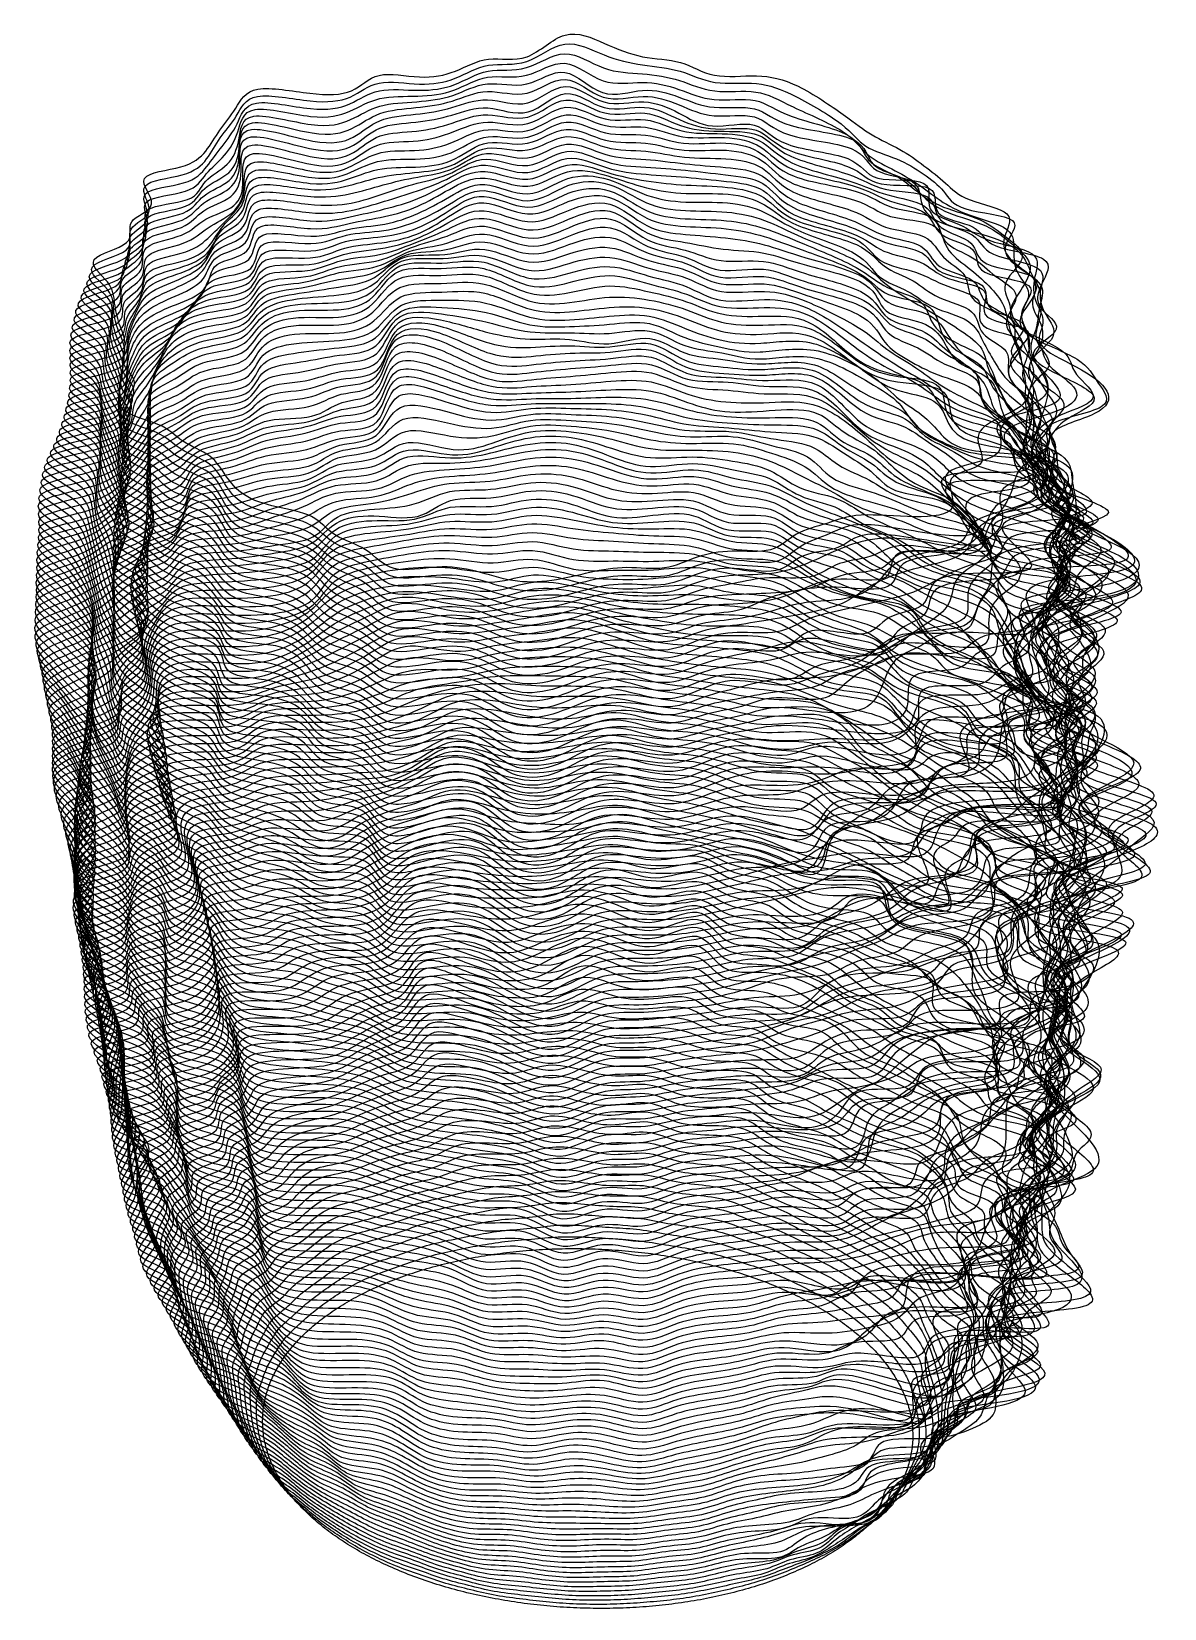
# Model space of a CAD drawing. Header units: centimetres. Extents: x 664 to 853, y -102 to 160.
import ezdxf

# ---------------------------------------------------------------- set-up
doc = ezdxf.new("R2010")
doc.units = ezdxf.units.CM
doc.layers.add('Default', color=18, linetype='Continuous', true_color=0x000000)

msp = doc.modelspace()

# ---------------------------------------------------------------- linework, layer by layer
at = {"layer": 'Default'}
for points in [[(784.79, 152.8), (782.46, 152.85), (777.35, 152.16), (772.42, 155.59), (765.73, 155.56), (759.6, 158.12), (752.84, 161.19), (746.75, 154.58), (739.97, 156.42), (734.81, 153.24), (729.11, 152.15), (721.25, 153.89), (718.09, 149.63), (711.16, 149.53), (700.47, 151.7), (698.34, 147.27), (695.42, 143.82), (693.44, 140.19), (690.15, 137.34), (680.47, 136.6), (686.39, 130.89), (679.2, 128.95), (682.29, 124.75), (672.03, 122.63), (677.82, 118.45), (678, 115.02), (678.69, 111.62), (680.39, 108.31), (678.62, 104.7), (683.13, 101.77), (677.21, 96.93), (686.39, 95.15), (688.91, 91.95), (694.48, 89.85), (696.47, 86.36), (699.18, 82.92), (704.79, 81.03), (711.45, 80.12), (714.25, 76.07), (720.19, 74.61), (723.8, 69.87), (731.94, 71.64), (738.17, 70.72), (744.17, 68.58), (750.78, 68.69), (757.13, 70.41), (763.15, 71.45), (769.72, 70.46), (774.81, 73.13), (780.49, 74.13), (787.76, 73.34), (791.06, 77.05), (796.58, 78.35), (801.28, 80.34), (811.38, 79.24), (819.43, 80.13), (814.85, 86.88), (824.14, 87.55), (820.36, 92.83), (823.79, 95.62), (830.12, 97.97), (829.74, 101.73), (835.11, 104.75), (830.32, 108.72), (832.06, 112.18), (832.15, 115.74), (831.51, 119.32), (826.19, 122.34), (825.36, 125.81), (828.46, 130.35), (819.23, 131.94), (816.28, 135.03), (812.66, 137.89), (808.78, 140.68), (803.77, 142.86), (800.03, 145.87), (791.3, 151.83), (787.11, 152.75), (784.79, 152.8)], [(784.78, 151.52), (782.58, 151.72), (777.49, 151.09), (772.28, 153.96), (765.8, 154.47), (759.49, 155.88), (752.86, 159.64), (746.66, 154.05), (739.95, 155.31), (734.8, 152.04), (729.06, 151.02), (721.39, 152.47), (717.7, 148.79), (711.36, 148.11), (700.28, 150.6), (698.53, 145.9), (695.43, 142.56), (693.61, 138.86), (690.39, 136), (680.66, 135.28), (685.79, 129.79), (679.19, 127.69), (682.29, 123.49), (671.49, 121.43), (678.01, 117.17), (677.74, 113.77), (678.59, 110.36), (680.4, 107.05), (678.51, 103.42), (682.98, 100.47), (677.15, 95.65), (686.1, 93.8), (688.52, 90.56), (694.54, 88.6), (696.28, 84.99), (698.88, 81.48), (704.96, 79.86), (711.18, 78.62), (714.22, 74.76), (720.17, 73.3), (723.72, 68.47), (731.9, 70.25), (738.2, 69.48), (744.16, 67.15), (750.78, 67.16), (757.16, 69.13), (763.2, 70.06), (769.79, 69.09), (774.91, 71.73), (780.53, 72.84), (788.58, 71.15), (791.84, 75.06), (797.19, 76.61), (801.19, 79.16), (814.23, 76.34), (825.38, 75.93), (813.54, 86.18), (819.06, 88.1), (826.55, 89.73), (824.33, 94.23), (828.19, 97.08), (834.29, 99.81), (832.04, 103.79), (829.65, 107.49), (831.6, 110.92), (831.55, 114.45), (833.23, 118.2), (827.46, 121.24), (824.87, 124.46), (830.32, 129.52), (817.72, 130.23), (816.21, 133.73), (812.59, 136.59), (808.32, 139.17), (802.39, 140.76), (799.98, 144.55), (790.69, 149.91), (786.98, 151.33), (784.78, 151.52)], [(784.56, 148.71), (782.57, 149.1), (777.33, 148.22), (772.02, 150.74), (765.92, 152.21), (759.19, 150.77), (752.91, 156.69), (746.65, 151.84), (739.8, 153.39), (734.62, 149.99), (728.61, 149.28), (721.75, 149.54), (717.35, 146.68), (711.78, 145.26), (699.48, 148.68), (698.83, 143.21), (696.55, 139.46), (693.03, 136.61), (691.26, 133.14), (681, 132.66), (685.27, 127.42), (679.07, 125.19), (682.25, 120.98), (670.19, 119.07), (678.27, 114.63), (677.25, 111.25), (678.3, 107.82), (680.09, 104.5), (678.26, 100.86), (682.46, 97.85), (677.36, 93.15), (685.58, 91.13), (687.72, 87.75), (694.24, 85.93), (695.97, 82.3), (698.36, 78.64), (705.17, 77.44), (710.95, 75.89), (714.11, 72.08), (720.08, 70.61), (723.59, 65.68), (731.87, 67.58), (738.25, 66.97), (744.13, 64.27), (750.8, 64.21), (757.21, 66.46), (763.3, 67.3), (769.9, 66.38), (775.07, 68.98), (780.79, 70), (787.56, 69.84), (792.91, 71.56), (797.57, 73.81), (802.49, 75.78), (809.61, 76.51), (829.64, 71.31), (814.37, 83.32), (816.87, 86.37), (835.93, 84.42), (824.86, 91.58), (826.17, 94.95), (836.18, 97.01), (839.68, 100.52), (832.03, 104.84), (832.8, 108.38), (827.03, 111.75), (827.14, 115.15), (824.95, 118.37), (830.68, 122.97), (826.07, 125.98), (822.58, 129.11), (815.31, 130.86), (811.42, 133.55), (808.09, 136.5), (802.57, 138.31), (801.97, 143.41), (789.23, 145.84), (786.54, 148.31), (784.56, 148.71)], [(784.67, 150.12), (782.58, 150.42), (777.41, 149.66), (772.13, 152.3), (765.85, 153.32), (759.34, 153.33), (752.89, 158.08), (746.62, 153.15), (739.88, 154.34), (734.75, 150.93), (728.85, 150.12), (721.56, 151.02), (717.45, 147.81), (711.58, 146.68), (699.91, 149.62), (698.7, 144.55), (695.86, 141.08), (693.44, 137.68), (690.76, 134.6), (680.79, 133.98), (685.45, 128.63), (679.15, 126.44), (682.36, 122.22), (670.85, 120.25), (678.18, 115.9), (677.48, 112.51), (678.41, 109.09), (680.29, 105.77), (678.42, 102.14), (682.68, 99.16), (677.18, 94.38), (685.86, 92.47), (688.1, 89.15), (694.45, 87.29), (696.07, 83.62), (698.58, 80.04), (705.1, 78.67), (711.02, 77.22), (714.17, 73.43), (720.12, 71.95), (723.66, 67.08), (731.87, 68.89), (738.23, 68.23), (744.15, 65.74), (750.79, 65.67), (757.19, 67.8), (763.25, 68.67), (769.85, 67.73), (775, 70.34), (780.61, 71.49), (788.84, 69.61), (791.93, 73.74), (799.08, 73.86), (801.68, 77.58), (813.5, 75.51), (827.61, 73.57), (813.18, 85.07), (817.19, 87.51), (834.56, 86.09), (823.32, 93.22), (825.33, 96.37), (836.97, 98.16), (834, 102.33), (829.54, 106.23), (830.35, 109.66), (827.92, 113.05), (831.1, 116.75), (827.64, 119.99), (827.48, 123.66), (827.74, 127.64), (819.73, 129.55), (815.12, 132.07), (811.69, 134.93), (807.29, 137.38), (802.66, 139.64), (800.38, 143.55), (789.95, 147.86), (786.76, 149.82), (784.67, 150.12)], [(784.42, 145.98), (782.57, 146.5), (777.26, 145.5), (772.01, 148.08), (766.08, 150.1), (759.18, 147.85), (752.96, 154.2), (746.81, 148.61), (739.78, 151.08), (734.28, 148.3), (728.21, 147.47), (721.79, 147.01), (717.77, 143.75), (712.24, 142.37), (698.7, 146.76), (699.08, 140.56), (697.71, 136.33), (692.32, 134.43), (691.36, 130.59), (681.38, 130.02), (684.72, 125.05), (678.63, 122.77), (681.16, 118.64), (669.06, 116.68), (677.97, 112.12), (676.71, 108.74), (678.2, 105.29), (679.53, 101.93), (678.08, 98.31), (681.72, 95.2), (677.67, 90.68), (685.02, 88.44), (686.96, 84.97), (693.97, 83.28), (696.07, 79.8), (698.06, 75.93), (705.44, 75.06), (711.07, 73.42), (713.95, 69.36), (719.84, 67.76), (723.44, 62.87), (731.81, 64.85), (738.3, 64.44), (744.08, 61.31), (750.83, 61.4), (757.26, 63.89), (763.4, 64.54), (770.01, 63.68), (775.2, 66.29), (781.42, 66.64), (787.99, 66.87), (794.58, 67.48), (798.67, 70.44), (806.96, 70.25), (807.75, 75.08), (823.05, 72.07), (822.3, 77.46), (825.79, 80.68), (827.57, 84.39), (828.04, 88.29), (835.01, 90.72), (830.62, 95.29), (845.18, 97.45), (841.23, 101.83), (839.46, 105.8), (829.37, 109.31), (827.71, 112.67), (832.07, 116.77), (830.2, 120.35), (828.83, 124.09), (822.73, 126.61), (814.75, 128.12), (811.7, 131.12), (812.22, 136.03), (803.42, 136.26), (802.8, 141.44), (788.38, 142.38), (786.28, 145.46), (784.42, 145.98)], [(784.47, 147.32), (782.58, 147.81), (777.35, 146.96), (772, 149.39), (766, 151.13), (759.06, 148.39), (752.94, 155.4), (746.72, 150.28), (739.76, 152.33), (734.44, 149.16), (728.38, 148.42), (721.82, 148.22), (717.47, 145.3), (712.02, 143.8), (699.07, 147.74), (698.98, 141.87), (697.28, 137.81), (692.56, 135.57), (691.85, 131.66), (681.22, 131.33), (685.03, 126.22), (678.87, 123.98), (681.82, 119.79), (669.55, 117.88), (678.22, 113.37), (676.98, 110), (678.23, 106.56), (679.76, 103.21), (678.09, 99.58), (682.13, 96.54), (677.51, 91.91), (685.32, 89.79), (687.36, 86.37), (694.09, 84.6), (696.01, 81.05), (698.18, 77.27), (705.22, 76.19), (711, 74.64), (714.03, 70.73), (719.99, 69.22), (723.52, 64.28), (731.87, 66.27), (738.27, 65.69), (744.1, 62.8), (750.81, 62.78), (757.24, 65.15), (763.35, 65.9), (769.96, 65.03), (775.14, 67.63), (781.08, 68.35), (786.51, 69.82), (794.46, 68.84), (797.94, 72.27), (805.19, 72.7), (807.87, 76.26), (828.61, 70.57), (817.88, 80.58), (820.64, 83.77), (832.63, 84.14), (827.39, 89.71), (830.85, 92.79), (833.12, 96.19), (843.51, 98.88), (836.72, 103.33), (837.39, 107.08), (828.02, 110.52), (826.16, 113.8), (829.18, 117.66), (831.18, 121.8), (827.07, 124.94), (823.49, 128.1), (816.19, 129.9), (812.26, 132.63), (809.89, 136.13), (803.08, 137.34), (803.18, 142.98), (788.72, 144.02), (786.37, 146.83), (784.47, 147.32)], [(784.71, 143.78), (782.9, 144.37), (777.58, 143.43), (771.96, 145.34), (766.39, 148.46), (759.35, 146.21), (753, 151.95), (747.01, 145.12), (739.87, 148.4), (734.18, 146.09), (728.24, 144.96), (721.64, 144.73), (718.14, 140.89), (712.61, 139.55), (698.21, 144.63), (699.3, 137.91), (697.88, 133.74), (692.22, 131.97), (690.51, 128.41), (681.49, 127.47), (683.89, 122.75), (678.13, 120.36), (680.26, 116.27), (668.06, 114.28), (677.37, 109.64), (676.26, 106.22), (677.93, 102.76), (679.47, 99.39), (678.22, 95.79), (681.5, 92.63), (677.69, 88.14), (684.59, 85.78), (686.4, 82.24), (693.55, 80.57), (695.81, 77.13), (697.93, 73.3), (705.93, 72.82), (711.17, 70.93), (713.8, 66.66), (719.55, 64.84), (723.32, 60.11), (731.66, 61.95), (738.34, 61.92), (744.05, 58.41), (750.86, 58.67), (757.3, 61.46), (763.47, 61.9), (770.13, 60.95), (775.37, 63.53), (781.84, 63.57), (786.49, 66.12), (791.88, 67.56), (798.44, 68.13), (808.44, 66.74), (807.56, 72.69), (816.19, 72.95), (821.42, 75.32), (823.18, 79.09), (824.83, 82.69), (834.32, 84.24), (832.33, 88.72), (833.2, 92.39), (835.5, 95.87), (843.93, 99.16), (834.34, 103.31), (828.41, 106.74), (837.1, 110.92), (830.82, 114.07), (831.8, 118.1), (835.14, 123.03), (822.48, 124), (822.29, 128.25), (812.98, 129.11), (816.04, 135.41), (803.77, 133.91), (801.83, 138.18), (788.47, 139.9), (786.53, 143.19), (784.71, 143.78)], [(784.4, 144.64), (782.54, 145.11), (776.89, 143.58), (772, 146.74), (766.22, 149.24), (759.28, 147.13), (752.98, 153.08), (746.92, 146.77), (739.83, 149.73), (734.19, 147.27), (728.14, 146.35), (721.7, 145.89), (718.05, 142.22), (712.43, 140.96), (698.33, 145.79), (699.14, 139.26), (697.83, 135.02), (692.25, 133.2), (690.81, 129.55), (681.46, 128.73), (684.24, 123.92), (678.4, 121.56), (680.53, 117.48), (668.53, 115.48), (677.67, 110.88), (676.45, 107.48), (678.07, 104.02), (679.41, 100.66), (678.07, 97.04), (681.56, 93.91), (677.77, 89.43), (684.8, 87.11), (686.69, 83.61), (693.76, 81.93), (696, 78.49), (697.95, 74.59), (705.72, 73.96), (711.14, 72.18), (713.88, 68.02), (719.68, 66.28), (723.37, 61.47), (731.72, 63.38), (738.32, 63.17), (744.06, 59.85), (750.85, 60.05), (757.28, 62.67), (763.43, 63.22), (770.07, 62.31), (775.28, 64.92), (781.71, 64.99), (788, 65.62), (793, 67.75), (797.84, 69.86), (808.38, 68.04), (805.87, 74.92), (818.43, 73.1), (823.54, 75.68), (826.67, 79.11), (823.81, 84.25), (830.74, 86.37), (836.55, 89.17), (831.34, 93.93), (842.54, 96.45), (844.34, 100.4), (838.27, 104.54), (830.21, 108.08), (833.32, 111.87), (830.84, 115.34), (830.63, 119.16), (832.71, 123.73), (822.22, 125.19), (819.17, 128.41), (811.92, 129.93), (815.15, 136.24), (803.06, 134.77), (802.14, 139.69), (788.06, 140.76), (786.26, 144.17), (784.4, 144.64)], [(785.3, 142.01), (783.62, 142.89), (779.11, 143.34), (772.12, 143.07), (766.55, 146.35), (759.51, 144.55), (753.04, 149.36), (746.91, 143.5), (739.89, 145.96), (734.33, 143.32), (728.75, 141.69), (721.78, 142.08), (717.89, 138.66), (712.82, 136.88), (698.62, 141.83), (699.79, 135.1), (698.72, 130.78), (692.6, 129.28), (690.24, 126), (681.63, 124.9), (683.83, 120.25), (677.91, 117.89), (680.66, 113.68), (667.39, 111.83), (676.58, 107.18), (675.95, 103.71), (677.54, 100.22), (679.75, 96.88), (678.49, 93.28), (681.85, 90.15), (677.29, 85.52), (684.27, 83.16), (686.01, 79.57), (693.02, 77.82), (695.57, 74.47), (697.89, 70.72), (705.89, 70.23), (710.83, 68.1), (713.51, 63.82), (719.54, 62.25), (723.28, 57.45), (731.69, 59.4), (738.37, 59.34), (744.03, 55.58), (750.9, 55.96), (757.34, 58.97), (763.56, 59.19), (770.24, 58.25), (775.52, 60.81), (781.54, 61.53), (787.46, 62.53), (793.49, 63.54), (799.35, 64.91), (803.14, 67.84), (807.69, 70.11), (813.91, 71.57), (820.34, 73.27), (820.62, 77.49), (825.08, 80.1), (832.09, 82.26), (835.16, 85.65), (834.69, 89.66), (833.9, 93.51), (831.61, 97.28), (831.14, 100.8), (829.13, 104.24), (832.52, 108.01), (832.43, 111.75), (829.51, 115.15), (833.49, 120.1), (820.8, 120.96), (821.84, 125.54), (814.27, 127.11), (813.94, 131.8), (806.08, 132.74), (801.4, 135.32), (789.17, 138.05), (786.98, 141.13), (785.3, 142.01)], [(785.06, 142.96), (783.3, 143.68), (778.37, 143.43), (771.99, 144.1), (766.5, 147.53), (759.43, 145.39), (753.02, 150.72), (746.93, 144.47), (739.88, 147.18), (734.2, 144.81), (728.46, 143.37), (721.67, 143.46), (718.07, 139.71), (712.76, 138.18), (698.34, 143.28), (699.53, 136.52), (698.13, 132.35), (692.25, 130.7), (690.34, 127.22), (681.53, 126.2), (683.8, 121.52), (677.92, 119.14), (680.44, 114.98), (667.73, 113.05), (677, 108.41), (676.12, 104.96), (677.78, 101.49), (679.64, 98.14), (678.36, 94.54), (681.62, 91.38), (677.57, 86.85), (684.4, 84.46), (686.2, 80.91), (693.27, 79.19), (695.68, 75.79), (697.92, 72.02), (706.01, 71.59), (711.05, 69.55), (713.67, 65.25), (719.52, 63.53), (723.29, 58.77), (731.65, 60.62), (738.36, 60.62), (744.04, 57), (750.88, 57.3), (757.32, 60.26), (763.51, 60.55), (770.2, 59.58), (775.45, 62.16), (781.77, 62.43), (787.4, 63.83), (792.64, 65.6), (800.08, 65.57), (804.83, 67.94), (806.94, 71.79), (812.21, 73.67), (819.9, 74.7), (819.68, 79.09), (827.1, 80.76), (833.61, 83.15), (827.21, 88.45), (834.72, 90.91), (832.34, 94.92), (838.03, 98.21), (830.87, 102.07), (829.17, 105.5), (835.57, 109.53), (832.67, 113.05), (831.29, 116.74), (833.85, 121.45), (822.33, 122.68), (821.92, 126.84), (813.83, 128.2), (815.03, 133.63), (805.11, 133.44), (801.4, 136.6), (788.92, 139.07), (786.82, 142.23), (785.06, 142.96)], [(785.62, 139.87), (784.06, 140.96), (779.93, 142.1), (772.38, 141.02), (766.52, 143.57), (759.61, 142.45), (753.09, 146.74), (746.9, 141.32), (739.83, 143.74), (734.8, 139.87), (729.06, 138.72), (722.08, 139.22), (717.45, 136.64), (712.14, 134.98), (699.27, 138.86), (700.19, 132.35), (697.03, 129.18), (693.94, 126.16), (690.83, 123.26), (682.15, 122.22), (683.78, 117.75), (678.25, 115.29), (680.9, 111.12), (667.06, 109.35), (675.69, 104.72), (675.71, 101.18), (677.16, 97.68), (679.54, 94.33), (678.62, 90.76), (682.29, 87.68), (676.86, 82.89), (683.86, 80.51), (685.68, 76.92), (692.56, 75.09), (695.27, 71.78), (697.82, 68.13), (705.5, 67.42), (710.16, 65.01), (713.2, 60.95), (719.48, 59.61), (723.23, 54.79), (731.85, 57.08), (738.4, 56.75), (744.01, 52.77), (750.94, 53.36), (757.4, 56.29), (763.62, 56.59), (770.38, 55.49), (775.65, 58.11), (781.12, 59.66), (790.69, 56.33), (792.32, 62.17), (804.02, 58.69), (805.78, 63.55), (813.82, 64.06), (812.95, 69.54), (821.2, 70.39), (834.89, 69.89), (822.03, 78.49), (831.14, 79.98), (834.63, 83.24), (831.02, 87.66), (828.08, 91.55), (831.04, 94.78), (828.99, 98.29), (829.8, 101.73), (828.71, 105.15), (828.46, 108.69), (824.95, 111.78), (829.61, 116.65), (824.1, 119.38), (821.28, 122.8), (814.96, 124.86), (815.51, 130.04), (806.45, 130.41), (803.05, 133.93), (789.28, 135.59), (787.18, 138.79), (785.62, 139.87)], [(785.48, 140.97), (783.88, 141.98), (779.63, 142.91), (772.26, 142.07), (766.54, 144.97), (759.57, 143.57), (753.07, 148), (746.91, 142.36), (739.88, 144.8), (734.57, 141.59), (728.94, 140.14), (721.94, 140.64), (717.67, 137.65), (712.49, 135.92), (698.97, 140.32), (700.05, 133.7), (698.17, 129.82), (693.27, 127.72), (690.44, 124.67), (681.94, 123.55), (683.89, 118.98), (678.01, 116.6), (680.75, 112.4), (667.16, 110.6), (676.07, 105.95), (675.81, 102.45), (677.34, 98.95), (679.76, 95.61), (678.6, 92.03), (682.08, 88.92), (677.03, 84.2), (684.09, 81.84), (685.88, 78.26), (692.81, 76.46), (695.45, 73.13), (697.88, 69.44), (705.66, 68.8), (710.51, 66.57), (713.34, 62.37), (719.53, 60.95), (723.26, 56.12), (731.78, 58.25), (738.38, 58.04), (744.01, 54.15), (750.92, 54.68), (757.37, 57.62), (763.59, 57.88), (770.31, 56.87), (775.59, 59.46), (781.28, 60.67), (788.75, 59.8), (792.99, 62.78), (798.89, 64.03), (804.83, 65.44), (811.23, 66.81), (815.4, 69.58), (820.72, 71.85), (828.04, 73.59), (820.8, 80.12), (832.61, 80.88), (836.05, 84.22), (832.11, 88.77), (832.35, 92.4), (830.37, 96.08), (830.97, 99.54), (828.21, 102.94), (830.2, 106.54), (830.27, 110.2), (827.56, 113.52), (833.05, 118.73), (820.19, 119.51), (822.48, 124.5), (814.31, 125.85), (814.04, 130.57), (806.45, 131.68), (802.32, 134.69), (789.25, 136.84), (787.08, 139.96), (785.48, 140.97)], [(785.72, 138.71), (784.16, 139.79), (779.96, 140.84), (772.49, 139.97), (766.49, 142.11), (759.64, 141.28), (753.11, 145.47), (746.87, 140.35), (739.75, 142.81), (734.87, 138.51), (729.07, 137.47), (722.25, 137.77), (717.21, 135.64), (711.67, 134.15), (699.53, 137.42), (700.21, 131.09), (696.04, 128.45), (694.34, 124.72), (690.92, 121.97), (682.37, 120.89), (683.42, 116.59), (678.65, 113.95), (681.12, 109.82), (667.05, 108.09), (675.61, 103.46), (675.63, 99.92), (677.02, 96.42), (679.24, 93.05), (678.67, 89.5), (682.12, 86.39), (676.71, 81.59), (683.59, 79.17), (685.56, 75.61), (692.38, 73.75), (695.06, 70.41), (697.77, 66.83), (705.42, 66.09), (709.93, 63.55), (713.06, 59.53), (719.45, 58.28), (723.23, 53.49), (731.85, 55.77), (738.42, 55.48), (744, 51.35), (750.95, 51.94), (757.43, 54.93), (763.63, 55.35), (770.45, 54.1), (775.73, 56.74), (781.31, 58.16), (789.67, 56.27), (792.16, 61.08), (806.33, 55.59), (807.34, 61.25), (813.97, 62.72), (813.05, 68.24), (821.45, 69.03), (832.13, 69.62), (821.72, 77.33), (826.3, 79.9), (837.68, 81.39), (833.26, 86.08), (829.45, 90.15), (829.62, 93.59), (829.5, 97.02), (831.64, 100.54), (828.97, 103.91), (828.38, 107.41), (826.56, 110.81), (826.3, 114.6), (823.51, 117.94), (819.99, 121.07), (815.78, 123.93), (815.61, 128.81), (806.01, 128.86), (802.77, 132.45), (789.31, 134.33), (787.28, 137.62), (785.72, 138.71)], [(785.75, 137.45), (784.16, 138.48), (779.8, 139.28), (772.63, 138.97), (766.45, 140.64), (759.69, 140.19), (753.13, 144.21), (746.88, 139.19), (739.63, 142.01), (734.75, 137.55), (728.76, 136.76), (722.47, 136.26), (717.11, 134.5), (711.22, 133.29), (699.66, 136.07), (700.33, 129.76), (695.32, 127.59), (694.33, 123.47), (690.14, 121.02), (682.69, 119.53), (682.86, 115.48), (679.13, 112.58), (680.78, 108.61), (667.02, 106.83), (675.82, 102.18), (675.64, 98.66), (676.99, 95.15), (678.94, 91.76), (678.68, 88.23), (681.52, 85.03), (676.64, 80.31), (683.38, 77.84), (685.53, 74.33), (692.17, 72.39), (694.9, 69.05), (697.61, 65.46), (705.41, 64.8), (709.72, 62.11), (712.96, 58.16), (719.48, 57.02), (723.22, 52.19), (731.81, 54.39), (738.45, 54.24), (743.99, 49.9), (750.96, 50.46), (757.46, 53.59), (763.64, 54.13), (770.51, 52.74), (775.82, 55.36), (781.52, 56.62), (787.31, 57.74), (792.25, 59.75), (805.32, 55.15), (808.84, 58.98), (813.22, 61.9), (817.47, 64.8), (817.21, 69.56), (822.1, 71.94), (824.76, 75.16), (824.44, 79.09), (844.07, 78.89), (834.32, 84.66), (829.05, 88.93), (829.03, 92.36), (831.15, 95.74), (829.16, 99.18), (831.4, 102.85), (830.04, 106.36), (828.39, 109.87), (825.99, 113.26), (819.42, 115.47), (820.41, 119.94), (815.21, 122.41), (813.85, 126.65), (805.4, 127.22), (802, 130.62), (789.34, 133.06), (787.34, 136.41), (785.75, 137.45)], [(785.76, 136.15), (784.14, 137.13), (779.61, 137.66), (772.83, 138.1), (766.39, 139.1), (759.73, 139.08), (753.15, 142.98), (746.93, 137.75), (739.51, 141.22), (734.53, 136.81), (728.4, 136.11), (722.69, 134.74), (717.29, 133.07), (710.99, 132.24), (699.74, 134.76), (700.46, 128.43), (694.81, 126.6), (693.94, 122.4), (689.5, 120.01), (682.92, 118.2), (682.2, 114.4), (679.56, 111.23), (680.4, 107.42), (667, 105.57), (676.19, 100.89), (675.65, 97.39), (676.98, 93.89), (678.79, 90.49), (678.76, 86.98), (680.94, 83.67), (676.49, 79.01), (683.19, 76.52), (685.52, 73.06), (692, 71.05), (694.87, 67.77), (697.4, 64.07), (705.39, 63.51), (709.71, 60.81), (712.85, 56.77), (719.51, 55.77), (723.25, 50.92), (731.77, 53), (738.46, 52.95), (743.97, 48.47), (750.97, 49.01), (757.48, 52.28), (763.66, 52.88), (770.57, 51.36), (775.89, 53.99), (781.66, 55.19), (788.11, 55.58), (792.99, 57.8), (803.24, 55.57), (807.87, 58.39), (812.21, 61.24), (821.02, 61.79), (819.06, 67.53), (822.39, 70.58), (826.04, 73.52), (825.65, 77.54), (846.63, 77.14), (831.4, 83.82), (830.45, 87.53), (830.34, 91.03), (831.51, 94.48), (832.85, 98.05), (833.63, 101.77), (831.53, 105.29), (826.83, 108.32), (828.66, 112.62), (821.61, 114.84), (822.17, 119.3), (814.02, 120.63), (813.33, 125.11), (805.31, 125.89), (801.58, 129.04), (789.31, 131.75), (787.37, 135.16), (785.76, 136.15)], [(785.89, 133.74), (784.28, 134.74), (779.75, 135.3), (773.07, 136), (766.39, 136.4), (759.85, 137.1), (753.2, 140.57), (746.98, 135.17), (739.38, 139.23), (733.92, 135.71), (728.4, 133.64), (722.92, 131.97), (717.58, 130.3), (711.22, 129.55), (700, 132.08), (700.95, 125.62), (694.22, 124.42), (693.34, 120.16), (688.84, 117.75), (683.25, 115.57), (681.12, 112.17), (680.04, 108.6), (680.36, 104.9), (667.03, 103.04), (676.22, 98.36), (675.62, 94.87), (676.98, 91.36), (678.46, 87.94), (679.07, 84.47), (680.61, 81.08), (676.18, 76.4), (682.87, 73.9), (685.41, 70.47), (691.54, 68.33), (695.35, 65.43), (696.9, 61.24), (705.46, 61), (709.78, 58.31), (712.67, 54.03), (719.44, 53.1), (723.23, 48.3), (731.72, 50.3), (738.47, 50.32), (743.95, 45.63), (751, 46.33), (757.53, 49.69), (763.72, 50.32), (770.7, 48.61), (776.04, 51.27), (781.47, 52.99), (790.15, 50.75), (794.79, 53.6), (801.26, 54.66), (805.04, 57.81), (808.53, 60.86), (820.72, 59.43), (820.96, 64.21), (823.44, 67.69), (826.66, 70.82), (827.24, 74.63), (845.86, 74.77), (830.55, 81.42), (833.03, 84.75), (831.43, 88.44), (830.8, 91.95), (835.6, 95.62), (830.44, 98.96), (829.41, 102.48), (825, 105.45), (833.59, 111.23), (820.05, 111.84), (825.15, 117.81), (815.49, 118.71), (812.8, 122.29), (805.19, 123.26), (802.15, 126.88), (789.42, 129.28), (787.5, 132.73), (785.89, 133.74)], [(785.81, 134.92), (784.18, 135.89), (779.59, 136.33), (773.01, 137.19), (766.36, 137.63), (759.78, 137.99), (753.18, 141.78), (746.97, 136.36), (739.42, 140.32), (734.24, 136.23), (728.29, 135.05), (722.85, 133.29), (717.66, 131.45), (710.99, 131), (699.88, 133.41), (700.7, 127.03), (694.45, 125.55), (693.51, 121.34), (689.01, 118.94), (683.09, 116.89), (681.6, 113.3), (679.88, 109.9), (680.29, 106.18), (667.02, 104.31), (676.31, 99.62), (675.64, 96.13), (677.03, 92.62), (678.6, 89.21), (678.9, 85.72), (680.57, 82.34), (676.37, 77.71), (682.99, 75.2), (685.54, 71.79), (691.77, 69.69), (695.05, 66.57), (697.15, 62.65), (705.41, 62.24), (709.75, 59.56), (712.75, 55.39), (719.47, 54.44), (723.24, 49.62), (731.74, 51.64), (738.47, 51.64), (743.96, 47.04), (750.98, 47.62), (757.51, 51), (763.68, 51.64), (770.63, 50), (775.96, 52.65), (781.66, 53.96), (790.68, 51.38), (794.24, 55.37), (801.48, 55.73), (806.12, 58.32), (810.84, 60.77), (820.79, 60.65), (821.3, 65.33), (824.41, 68.6), (823.07, 73.15), (830.37, 75.13), (845.24, 76.15), (828.15, 83.03), (833.06, 86.01), (829.74, 89.8), (831.75, 93.21), (835.91, 96.9), (832.51, 100.41), (831.19, 103.98), (824.81, 106.68), (832.16, 112.17), (821.42, 113.51), (824.46, 118.84), (814.11, 119.4), (813.64, 123.99), (805.51, 124.73), (801.65, 127.81), (789.35, 130.5), (787.43, 133.94), (785.81, 134.92)], [(786.12, 130.11), (784.33, 130.96), (780.15, 132.04), (772.87, 131.61), (766.45, 132.59), (760.29, 136.06), (753.27, 136.66), (747, 131.67), (739.27, 136.03), (733.67, 132.6), (728.5, 129.8), (723.19, 127.92), (716.57, 127.62), (711.73, 125.37), (700.61, 127.88), (702, 121.22), (693.58, 121), (693.37, 116.38), (689.33, 113.8), (683.44, 111.74), (681, 108.43), (680.01, 104.83), (680.42, 101.11), (666.34, 99.34), (676.23, 94.57), (675.48, 91.08), (676.53, 87.55), (678.17, 84.12), (679.65, 80.74), (681.44, 77.4), (675.9, 72.54), (682.63, 70.02), (684.93, 66.5), (690.82, 64.23), (696.02, 61.92), (696.25, 57.05), (705.36, 57.09), (709.43, 54.19), (712.37, 49.89), (719.63, 49.46), (723, 44.07), (731.86, 46.64), (738.51, 46.46), (743.93, 41.41), (751.03, 41.93), (757.61, 45.72), (763.83, 46.34), (770.86, 44.59), (776.34, 47.05), (782.53, 47.78), (787.38, 50.22), (796.45, 48.3), (799.51, 52.31), (804, 54.76), (808.2, 57.3), (819.85, 56.09), (820.76, 60.53), (833.51, 60.32), (827.79, 66.71), (832.76, 69.51), (849.86, 70.21), (846.32, 75.36), (832.77, 80.99), (836.86, 84.37), (834.83, 88.13), (830.16, 91.62), (832.64, 95.35), (831.31, 98.93), (826.36, 101.89), (824.37, 105.26), (822.33, 108.69), (820.77, 112.44), (813.68, 114.12), (810.34, 117.22), (804.52, 119.03), (802.74, 123.46), (790.91, 126.96), (787.91, 129.26), (786.12, 130.11)], [(786.09, 131.39), (784.41, 132.37), (780.23, 133.48), (772.92, 133.05), (766.47, 134.01), (760.13, 136.28), (753.24, 137.98), (746.97, 132.96), (739.34, 136.99), (733.6, 133.95), (728.56, 130.93), (723.06, 129.31), (716.96, 128.45), (711.65, 126.69), (700.33, 129.34), (701.59, 122.72), (693.74, 122.17), (694.13, 117.29), (689.17, 115.11), (683.5, 112.98), (680.84, 109.73), (680.05, 106.08), (680.49, 102.36), (666.71, 100.56), (676.1, 95.84), (675.49, 92.34), (676.78, 88.82), (678.25, 85.39), (679.43, 81.98), (681.35, 78.66), (675.85, 73.8), (682.74, 71.32), (685.09, 67.83), (691.07, 65.6), (695.86, 63.12), (696.44, 58.43), (705.76, 58.63), (709.64, 55.63), (712.49, 51.29), (719.52, 50.62), (723.07, 45.47), (731.78, 47.8), (738.49, 47.74), (743.93, 42.79), (751.03, 43.52), (757.59, 47.04), (763.78, 47.71), (770.81, 45.93), (776.24, 48.46), (782.3, 49.35), (788.08, 50.66), (795.09, 50.83), (798.74, 54.17), (805.83, 54.77), (809.02, 58.07), (825.89, 54.36), (823.89, 60.47), (828.13, 63.5), (822.71, 69.48), (830.55, 71.31), (850.81, 71.29), (842.01, 77.24), (831.71, 82.36), (835.67, 85.69), (831.65, 89.42), (830.36, 92.89), (831.29, 96.5), (829.34, 99.93), (825.73, 103.04), (827.69, 107.31), (821.28, 109.66), (821.89, 114.1), (814.4, 115.7), (811.28, 118.97), (805.39, 120.83), (803.14, 125.03), (790.3, 127.62), (787.77, 130.42), (786.09, 131.39)], [(785.99, 132.58), (784.38, 133.61), (780.05, 134.49), (773.01, 134.56), (766.44, 135.25), (759.97, 136.54), (753.22, 139.31), (746.97, 134.1), (739.37, 138.09), (733.68, 135.01), (728.53, 132.2), (722.99, 130.64), (717.26, 129.39), (711.48, 128.08), (700.17, 130.7), (701.21, 124.21), (693.99, 123.29), (693.54, 118.81), (688.93, 116.46), (683.43, 114.26), (680.84, 110.99), (680.08, 107.33), (680.38, 103.64), (666.92, 101.79), (676.09, 97.11), (675.57, 93.6), (676.91, 90.09), (678.38, 86.67), (679.25, 83.23), (680.91, 79.86), (675.99, 75.1), (682.78, 72.6), (685.22, 69.14), (691.31, 66.97), (695.64, 64.3), (696.67, 59.84), (705.6, 59.81), (709.76, 57.01), (712.59, 52.67), (719.45, 51.83), (723.17, 46.92), (731.75, 49.04), (738.48, 49.02), (743.94, 44.22), (751.02, 44.97), (757.56, 48.38), (763.75, 49.01), (770.75, 47.28), (776.14, 49.87), (781.92, 51.12), (787.31, 52.79), (794.57, 52.58), (800.97, 53.64), (805.39, 56.32), (808.36, 59.71), (824.32, 56.39), (822.93, 62.13), (824.15, 66.18), (829.44, 68.74), (827.97, 73.19), (848.87, 72.92), (837.02, 79.23), (831.38, 83.65), (833.82, 87.05), (829.57, 90.7), (831.21, 94.19), (830.51, 97.7), (828.04, 101.03), (825.33, 104.24), (831.76, 109.53), (819.92, 110.53), (823.58, 115.98), (816.02, 117.66), (811.72, 120.47), (804.4, 121.51), (802.96, 126.18), (789.74, 128.33), (787.61, 131.55), (785.99, 132.58)], [(786.1, 127.45), (784.13, 128.08), (779.87, 128.98), (772.84, 128.92), (766.41, 129.77), (760.49, 134.66), (753.31, 133.91), (746.99, 129.46), (739.08, 134.24), (733.63, 130.24), (728.52, 127.31), (722.83, 125.91), (716.03, 125.7), (711.69, 122.92), (701.23, 124.92), (702.18, 118.6), (693.6, 118.48), (691.2, 114.87), (689.08, 111.38), (683.15, 109.32), (681.44, 105.79), (679.8, 102.36), (680.21, 98.62), (665.54, 96.91), (676.14, 92.05), (675.46, 88.55), (675.95, 85.01), (678.17, 81.59), (679.48, 78.18), (680.12, 74.66), (676.33, 70.09), (682.31, 67.39), (684.63, 63.86), (690.33, 61.49), (696.33, 59.52), (695.85, 54.28), (704.77, 54.15), (709.17, 51.43), (712.24, 47.19), (719.83, 47.1), (722.9, 41.34), (732.06, 44.4), (738.52, 43.84), (743.93, 38.66), (751.04, 38.82), (757.66, 43.18), (763.92, 43.59), (770.94, 41.97), (776.49, 44.33), (782.77, 44.98), (788.06, 46.97), (796.62, 45.65), (806.52, 44.22), (810.92, 47.57), (808.77, 54.46), (820.18, 53.43), (820.49, 58.14), (832.3, 58.24), (825.24, 64.95), (838.76, 65.53), (848.98, 67.86), (848.66, 72.5), (830.3, 78.71), (844.99, 81.41), (832.96, 85.61), (834.09, 89.24), (835.21, 93.03), (827.71, 95.92), (825.87, 99.26), (824.22, 102.68), (823.14, 106.39), (817.08, 108.58), (813.54, 111.51), (812.9, 115.96), (805.93, 117.31), (802.61, 120.81), (791.73, 125.23), (788.08, 126.83), (786.1, 127.45)], [(786.12, 128.79), (784.21, 129.49), (779.96, 130.44), (772.84, 130.23), (766.43, 131.16), (760.42, 135.54), (753.29, 135.35), (747.01, 130.47), (739.17, 135.16), (733.71, 131.29), (728.5, 128.58), (723.07, 126.83), (716.2, 126.76), (711.75, 124.12), (700.89, 126.43), (702.42, 119.7), (693.59, 119.74), (692.32, 115.61), (689.29, 112.56), (683.28, 110.54), (681.29, 107.09), (679.95, 103.58), (680.32, 99.87), (665.91, 98.13), (676.31, 93.3), (675.47, 89.81), (676.26, 86.28), (678.17, 82.85), (679.82, 79.49), (680.79, 76.03), (676.05, 71.3), (682.46, 68.71), (684.79, 65.19), (690.56, 62.86), (696.14, 60.7), (696.08, 55.68), (705.01, 55.59), (709.24, 52.76), (712.29, 48.53), (719.75, 48.31), (722.93, 42.69), (731.97, 45.55), (738.52, 45.15), (743.92, 40.01), (751.03, 40.3), (757.64, 44.44), (763.87, 44.98), (770.9, 43.28), (776.43, 45.65), (782.69, 46.33), (787.75, 48.56), (796.98, 46.55), (804.12, 47.38), (805.92, 52.21), (807.57, 56.41), (813.08, 58.19), (815.72, 61.4), (835.07, 58.51), (825, 66.29), (837.53, 67.08), (848.42, 69.23), (849.55, 73.63), (831.34, 79.87), (839.21, 82.98), (834.77, 86.86), (832.3, 90.44), (834.57, 94.24), (829.46, 97.41), (825.84, 100.52), (822.96, 103.66), (822.89, 107.59), (818.79, 110.46), (814.56, 113.22), (809.88, 115.71), (805.67, 118.44), (802.56, 122.05), (791.42, 126.2), (788.03, 128.08), (786.12, 128.79)], [(786.04, 124.76), (784.01, 125.3), (779.62, 125.96), (772.91, 126.43), (766.42, 127.1), (760.62, 132.77), (753.37, 130.66), (746.98, 127.28), (739.13, 131.72), (733.42, 128.26), (728.13, 125.48), (722.44, 123.93), (715.76, 123.5), (711.24, 120.82), (701.69, 122.09), (701.67, 116.42), (693.39, 116.09), (689.09, 113.32), (688.09, 109.25), (682.96, 106.87), (681.18, 103.35), (679.71, 99.85), (679.35, 96.25), (664.83, 94.47), (675.22, 89.59), (675.25, 86.03), (675.36, 82.48), (678.27, 79.06), (678.74, 75.57), (678.81, 71.92), (676.89, 67.67), (681.83, 64.73), (684.55, 61.29), (689.9, 58.78), (696.12, 56.87), (695.38, 51.47), (704.34, 51.31), (709.4, 49.04), (712.17, 44.56), (719.88, 44.58), (722.83, 38.64), (731.92, 41.53), (738.57, 41.32), (743.93, 35.95), (751.08, 36.14), (757.7, 40.66), (764.01, 40.89), (771.04, 39.29), (776.57, 41.73), (782.42, 43.02), (790.27, 41.95), (796.74, 43.05), (806.33, 41.88), (811.33, 44.79), (810.87, 50.74), (823.76, 49.15), (826.65, 53.03), (837.21, 53.98), (822.82, 63.16), (835.35, 63.84), (844.55, 66.19), (852.7, 69.39), (830.4, 76.17), (846.92, 78.78), (831.34, 83.09), (834.81, 86.73), (831.23, 90.16), (830.37, 93.73), (826.74, 96.88), (825.33, 100.41), (823.29, 103.89), (818.55, 106.56), (816.36, 110.16), (813.84, 113.88), (805.36, 114.42), (804.6, 119.66), (791.8, 122.73), (788.07, 124.22), (786.04, 124.76)], [(786.07, 126.11), (784.07, 126.71), (779.83, 127.62), (772.87, 127.68), (766.42, 128.43), (760.56, 133.74), (753.34, 132.33), (746.97, 128.45), (739.07, 133.11), (733.51, 129.29), (728.43, 126.23), (722.62, 124.94), (715.95, 124.55), (711.52, 121.83), (701.49, 123.49), (701.9, 117.52), (693.57, 117.25), (690.12, 114.1), (688.68, 110.28), (683.01, 108.11), (681.41, 104.54), (679.7, 101.12), (679.87, 97.42), (665.15, 95.7), (675.75, 90.82), (675.37, 87.29), (675.64, 83.74), (678.25, 80.33), (679.1, 76.87), (679.44, 73.29), (676.57, 68.87), (682.12, 66.07), (684.52, 62.56), (690.07, 60.12), (696.59, 58.36), (695.61, 52.87), (704.52, 52.71), (709.23, 50.19), (712.18, 45.86), (719.87, 45.86), (722.86, 39.99), (732.04, 43.06), (738.54, 42.56), (743.93, 37.32), (751.06, 37.43), (757.68, 41.92), (763.97, 42.23), (770.99, 40.63), (776.53, 43.03), (782.68, 43.88), (788.49, 45.23), (796.7, 44.33), (806.52, 42.98), (813.23, 44.75), (809.82, 52.6), (823.55, 50.5), (824.53, 55.17), (832.49, 56.92), (826.01, 63.47), (835.79, 64.99), (848.08, 66.77), (848.91, 71.2), (830.85, 77.39), (849.22, 79.93), (831.86, 84.36), (833.14, 87.94), (834, 91.66), (829.11, 94.83), (826.78, 98.16), (823.41, 101.23), (822.82, 105.02), (817.01, 107.29), (815, 110.86), (814.34, 115.41), (805.66, 115.88), (803.35, 120.06), (791.8, 124.02), (788.07, 125.51), (786.07, 126.11)], [(785.94, 121.98), (783.74, 122.22), (778.46, 121.45), (773.1, 124.24), (766.5, 124.71), (760.7, 130.47), (753.42, 127.56), (747.04, 124.67), (739.21, 129.07), (733.39, 125.9), (727.2, 124.53), (722.27, 121.68), (715.23, 121.57), (710.55, 118.92), (701.84, 119.49), (701.22, 114.2), (692.99, 113.8), (687.76, 111.42), (686.8, 107.24), (683.23, 104.26), (680.76, 100.94), (680.21, 97.23), (678.07, 93.94), (663.96, 92.05), (674.28, 87.14), (675.02, 83.51), (674.98, 79.94), (677.19, 76.46), (677.99, 72.95), (678.15, 69.28), (677.29, 65.21), (681.25, 62.04), (684.7, 58.8), (689.56, 56.1), (695.65, 54.1), (695.01, 48.71), (704.08, 48.58), (709.84, 46.82), (712.16, 41.98), (719.85, 41.96), (722.72, 35.89), (731.59, 38.29), (738.65, 38.88), (743.94, 33.25), (751.12, 33.62), (757.75, 38.1), (764.1, 38.13), (771.16, 36.57), (776.68, 39.07), (782.12, 40.98), (790.62, 39.06), (794.6, 42.59), (806.83, 38.98), (812.57, 41.45), (811.98, 47.6), (827.59, 44.75), (824.47, 51.44), (836.02, 51.89), (829.49, 58.66), (837.18, 60.87), (843.77, 63.82), (849.69, 67.3), (832.3, 73.46), (834.9, 76.89), (837.83, 80.52), (830.6, 84.04), (830.43, 87.56), (833.47, 91.6), (826.67, 94.33), (823.85, 97.52), (823.28, 101.34), (820.11, 104.57), (815.84, 107.39), (812.94, 110.88), (805.5, 111.94), (804.58, 117.09), (791.65, 120), (788.13, 121.74), (785.94, 121.98)], [(785.99, 123.37), (783.87, 123.76), (779.07, 123.77), (772.99, 125.3), (766.45, 125.86), (760.67, 131.73), (753.39, 129.04), (747.01, 126), (739.17, 130.39), (733.39, 127.12), (727.68, 124.98), (722.35, 122.8), (715.49, 122.54), (710.89, 119.88), (701.78, 120.77), (701.43, 115.32), (693.17, 114.96), (688.28, 112.44), (687.44, 108.25), (683, 105.59), (680.94, 102.15), (679.84, 98.57), (678.7, 95.09), (664.44, 93.26), (674.7, 88.37), (675.14, 84.77), (675.09, 81.21), (677.71, 77.76), (678.35, 74.26), (678.33, 70.58), (677.12, 66.44), (681.54, 63.38), (684.61, 60.04), (689.72, 57.43), (695.79, 55.44), (695.15, 50.06), (704.19, 49.94), (709.65, 47.95), (712.15, 43.26), (719.86, 43.27), (722.76, 37.25), (731.76, 39.91), (738.61, 40.09), (743.94, 34.6), (751.1, 34.88), (757.73, 39.39), (764.06, 39.5), (771.09, 37.95), (776.62, 40.41), (782.16, 42.15), (790.8, 40.09), (795.72, 42.78), (805.72, 41.12), (810.78, 43.91), (812.74, 48.41), (824.18, 47.69), (826.32, 51.91), (839.3, 51.98), (826.13, 60.92), (838.03, 61.92), (843.55, 65.13), (853.67, 67.99), (830.25, 74.93), (840.85, 77.84), (835.74, 81.8), (834.9, 85.47), (829.43, 88.75), (829.34, 92.33), (825.96, 95.47), (825.05, 99.07), (824.22, 102.89), (817.54, 104.93), (816.12, 108.78), (813.09, 112.23), (804.98, 112.91), (805.01, 118.67), (791.77, 121.42), (788.1, 122.98), (785.99, 123.37)], [(786, 119.46), (783.76, 119.63), (778.21, 118.43), (773.35, 122.19), (766.7, 122.71), (760.62, 127.02), (753.47, 124.89), (747.09, 122.07), (739.28, 126.44), (733.45, 123.34), (726.08, 123.88), (721.96, 119.59), (715.1, 119.22), (709.5, 117.35), (701.84, 116.99), (700.82, 111.94), (692.8, 111.4), (687.5, 109.03), (685.51, 105.23), (683.83, 101.55), (680.78, 98.42), (681.41, 94.44), (676.53, 91.68), (662.81, 89.67), (673.75, 84.65), (674.44, 81), (674.83, 77.41), (676.51, 73.89), (677.35, 70.35), (678.4, 66.78), (677.47, 62.71), (680.77, 59.37), (684.99, 56.35), (689.21, 53.41), (695.82, 51.63), (694.82, 46.05), (703.82, 45.86), (709.9, 44.29), (712.13, 39.38), (719.75, 39.28), (722.66, 33.22), (731.56, 35.61), (738.76, 36.54), (743.97, 30.64), (751.17, 31.06), (757.81, 35.38), (764.2, 35.37), (771.26, 33.89), (776.82, 36.36), (782.21, 38.38), (789.75, 37.59), (796.4, 38.4), (807.59, 35.88), (811.75, 39.51), (811.67, 45.27), (829.57, 41.26), (822.27, 49.85), (832.86, 50.5), (825.27, 57.4), (825.82, 61.12), (829.29, 64.1), (837.8, 66.5), (834.71, 70.7), (832.59, 74.48), (837.69, 77.99), (838.13, 81.8), (837.04, 85.59), (837.19, 89.56), (829.74, 92.35), (826.3, 95.55), (821.48, 98.28), (822.59, 102.9), (815.48, 104.69), (812.05, 107.87), (805.77, 109.55), (804.74, 114.64), (791.68, 117.45), (788.25, 119.3), (786, 119.46)], [(785.94, 120.67), (783.7, 120.84), (778.17, 119.66), (773.22, 123.21), (766.6, 123.69), (760.67, 128.87), (753.44, 126.21), (747.06, 123.38), (739.24, 127.77), (733.45, 124.56), (726.69, 124.12), (722.14, 120.6), (715.06, 120.5), (710.09, 118.09), (701.86, 118.22), (701.05, 113.05), (692.9, 112.6), (687.45, 110.31), (686.15, 106.24), (683.56, 102.9), (680.67, 99.71), (680.74, 95.85), (677.29, 92.81), (663.42, 90.86), (674.01, 85.9), (674.79, 82.25), (674.91, 78.67), (676.84, 75.18), (677.63, 71.65), (678.24, 68.03), (677.4, 63.96), (680.97, 60.69), (684.84, 57.57), (689.38, 54.75), (695.72, 52.86), (694.89, 47.36), (703.95, 47.22), (709.94, 45.61), (712.15, 40.68), (719.8, 40.62), (722.69, 34.54), (731.55, 36.89), (738.7, 37.71), (743.95, 31.91), (751.14, 32.31), (757.78, 36.76), (764.15, 36.75), (771.21, 35.21), (776.75, 37.72), (782.24, 39.57), (790.55, 37.9), (794.88, 41.09), (809.01, 36), (812.51, 40.25), (808.93, 48.11), (830.23, 42.18), (822.91, 50.84), (832.33, 51.95), (829.06, 57.53), (831.25, 61.06), (838.4, 63.6), (843.4, 66.95), (833.44, 72.09), (831.53, 75.8), (837.57, 79.25), (835.57, 82.97), (833.25, 86.53), (835.34, 90.58), (828.86, 93.46), (823.69, 96.21), (821.55, 99.57), (822.14, 104.01), (816.06, 106.21), (813.03, 109.65), (806.05, 110.99), (804.55, 115.79), (791.57, 118.63), (788.17, 120.5), (785.94, 120.67)], [(786.12, 117), (783.77, 117.07), (778.45, 116.22), (773.37, 119.6), (766.85, 120.55), (760.51, 123.35), (753.52, 121.81), (747.17, 119.34), (739.31, 123.97), (732.98, 121.92), (725, 123.18), (721.64, 117.53), (715.56, 116.26), (708.24, 115.96), (701.96, 114.4), (700.28, 109.78), (692.44, 109.08), (687.61, 106.47), (684.07, 103.28), (684.38, 98.86), (681.85, 95.61), (680.44, 92.14), (675.49, 89.33), (662.11, 87.23), (672.93, 82.19), (673.78, 78.49), (674.66, 74.87), (675.68, 71.31), (676.77, 67.75), (678.33, 64.23), (677.56, 60.19), (680.47, 56.75), (685.06, 53.82), (688.83, 50.72), (696.16, 49.24), (694.88, 43.53), (703.57, 43.13), (709.52, 41.44), (712.07, 36.75), (719.64, 36.57), (722.54, 30.45), (731.69, 33.25), (738.88, 34.21), (744, 28.06), (751.21, 28.48), (757.86, 32.79), (764.31, 32.57), (771.33, 31.29), (776.99, 33.62), (782.63, 35.32), (790.22, 34.57), (796.49, 35.82), (801.01, 38.65), (812.7, 36.36), (813.02, 41.99), (831.7, 37.7), (822.86, 47.1), (837.83, 46.22), (825.68, 54.76), (828.77, 57.89), (829.32, 61.57), (833.54, 64.59), (838.96, 67.76), (832.22, 71.98), (840.81, 75.44), (832.14, 79.04), (835.47, 82.92), (837.93, 87.12), (829.95, 89.85), (827.71, 93.34), (824.94, 96.74), (819.22, 99.16), (814.66, 101.79), (810.87, 104.73), (806.22, 107.26), (802.84, 110.73), (792.57, 115.8), (788.48, 116.93), (786.12, 117)], [(786.07, 118.25), (783.79, 118.39), (778.38, 117.41), (773.4, 120.97), (766.79, 121.68), (760.55, 125.1), (753.49, 123.43), (747.13, 120.72), (739.31, 125.15), (733.27, 122.51), (725.45, 123.67), (721.75, 118.63), (715.31, 117.76), (708.86, 116.66), (701.91, 115.69), (700.54, 110.87), (692.68, 110.2), (687.59, 107.74), (684.85, 104.23), (684.15, 100.19), (681.22, 97.04), (680.95, 93.29), (675.93, 90.52), (662.36, 88.46), (673.4, 83.42), (674.11, 79.74), (674.76, 76.14), (676.11, 72.6), (677.09, 69.06), (678.42, 65.52), (677.5, 61.45), (680.6, 58.05), (685.04, 55.09), (689.04, 52.08), (695.93, 50.41), (694.8, 44.76), (703.7, 44.5), (709.72, 42.88), (712.13, 38.09), (719.68, 37.9), (722.62, 31.86), (731.61, 34.39), (738.81, 35.35), (743.99, 29.34), (751.19, 29.8), (757.84, 34.05), (764.26, 33.95), (771.3, 32.58), (776.9, 34.99), (782.36, 36.93), (788.64, 37.62), (797.37, 36.24), (803.11, 38.22), (811.94, 38.13), (811.48, 44.13), (829.91, 39.84), (822.31, 48.58), (836.05, 48.11), (823.63, 56.63), (827.58, 59.44), (830.64, 62.58), (834.97, 65.64), (837.83, 69.13), (834.79, 73.1), (838.48, 76.72), (836.01, 80.45), (837.08, 84.32), (837.99, 88.4), (828.92, 90.93), (828.36, 94.77), (823, 97.45), (821.43, 101.21), (814.6, 103.04), (809.97, 105.55), (805.66, 108.21), (804.14, 112.93), (792.04, 116.53), (788.35, 118.1), (786.07, 118.25)], [(786.06, 114.31), (783.59, 114.27), (778.59, 113.85), (773.3, 116.8), (766.92, 118.11), (760.48, 120.29), (753.57, 118.41), (747.2, 116.92), (739.23, 121.85), (732.58, 120.35), (724.48, 121.55), (721.42, 115.34), (715.78, 113.55), (707.35, 114.24), (701.93, 111.93), (700.12, 107.38), (691.97, 106.83), (688.15, 103.71), (682.89, 101.22), (684.7, 96.24), (682.66, 92.88), (679.93, 89.73), (675.32, 86.84), (661.88, 84.73), (671.63, 79.76), (673.38, 75.97), (674.29, 72.34), (675.17, 68.74), (676.27, 65.17), (678.18, 61.68), (677.62, 57.66), (680.08, 54.1), (684.69, 51.16), (688.5, 48.05), (695.63, 46.44), (695.08, 41.09), (703.35, 40.43), (709.28, 38.69), (711.93, 34.05), (719.83, 34.21), (722.39, 27.63), (731.85, 30.93), (738.97, 31.8), (744.03, 25.44), (751.23, 25.63), (757.89, 30.44), (764.4, 29.84), (771.37, 28.77), (777.13, 30.89), (783.34, 31.83), (792.46, 29.51), (795.15, 34.61), (804.82, 33.11), (813.6, 33.26), (814.59, 38.57), (823.33, 39.33), (822.32, 44.81), (838.92, 43.31), (828.65, 51.36), (827.75, 55.62), (828.19, 59.27), (832.75, 62.18), (837.21, 65.4), (841.54, 68.96), (846.9, 72.86), (834.03, 76.58), (841.41, 80.89), (830.76, 83.64), (834.97, 88.22), (827.15, 90.67), (827.25, 94.88), (818.91, 96.5), (814.75, 99.28), (810.89, 102.19), (805.89, 104.51), (801.56, 107.26), (793.38, 114.06), (788.52, 114.34), (786.06, 114.31)], [(786.08, 115.63), (783.64, 115.6), (778.36, 114.77), (773.32, 118.17), (766.89, 119.33), (760.49, 121.8), (753.55, 120.1), (747.19, 118.08), (739.26, 122.92), (732.74, 121.23), (724.69, 122.44), (721.55, 116.4), (715.73, 114.84), (707.72, 115.16), (701.95, 113.16), (700.16, 108.6), (692.15, 107.98), (687.79, 105.13), (683.41, 102.28), (684.54, 97.55), (682.36, 94.22), (680.05, 90.96), (675.35, 88.09), (662, 85.98), (672.32, 80.97), (673.52, 77.23), (674.52, 73.61), (675.35, 70.02), (676.53, 66.46), (678.25, 62.95), (677.61, 58.93), (680.33, 55.44), (684.85, 52.49), (688.67, 49.38), (696.01, 47.89), (694.98, 42.31), (703.48, 41.79), (709.37, 40.04), (711.99, 35.4), (719.7, 35.34), (722.46, 29.03), (731.78, 32.1), (738.93, 33.03), (744.02, 26.74), (751.22, 27.08), (757.88, 31.57), (764.35, 31.23), (771.36, 30), (777.06, 32.26), (783.01, 33.53), (790.47, 33.04), (795.15, 35.85), (803.16, 35.68), (813.62, 34.49), (815.21, 39.47), (829.1, 37.73), (823.5, 45.57), (838.91, 44.57), (827.76, 52.88), (827.58, 56.92), (827.94, 60.58), (832.44, 63.49), (838.2, 66.57), (837.16, 70.45), (844.82, 74.14), (835.77, 77.91), (837, 81.78), (835.65, 85.55), (833.24, 89.18), (824.37, 91.29), (826.38, 95.89), (818.37, 97.58), (814.97, 100.65), (810.51, 103.27), (806.11, 105.92), (802, 108.85), (793.03, 114.99), (788.53, 115.67), (786.08, 115.63)], [(785.81, 111.39), (783.27, 111.3), (778.76, 111.53), (773.26, 114.09), (767, 115.72), (760.34, 116.37), (753.63, 114.95), (747.2, 114.65), (739.32, 119.16), (732.54, 118.01), (724.73, 118.69), (721.36, 112.94), (715.88, 110.96), (707.24, 111.84), (701.87, 109.48), (700.47, 104.66), (692.09, 104.26), (688.83, 100.9), (682.3, 98.94), (684.9, 93.66), (682.48, 90.41), (679.73, 87.25), (675.28, 84.32), (661.84, 82.22), (670.47, 77.32), (673.06, 73.45), (674.1, 69.8), (675.1, 66.21), (675.88, 62.59), (678.25, 59.15), (677.57, 55.11), (679.51, 51.41), (684.31, 48.5), (688.27, 45.41), (694.72, 43.47), (695.4, 38.71), (703.09, 37.7), (709.21, 36.07), (711.78, 31.34), (720.24, 32.09), (722.33, 24.95), (731.85, 28.31), (739.05, 29.37), (744.07, 22.88), (751.25, 22.66), (757.92, 28.03), (764.51, 27.04), (771.4, 26.27), (777.27, 28.2), (783.47, 29.19), (794.43, 24.77), (796.12, 31.2), (802.66, 32.34), (812.46, 31.53), (813.04, 36.97), (823.27, 36.85), (820.51, 43.06), (825.72, 45.51), (832.3, 47.76), (834.17, 51.53), (830.73, 56.26), (830.17, 60.03), (832.81, 63.31), (843.08, 66.35), (842.14, 70.37), (832.67, 74), (838.38, 78.1), (834.44, 81.59), (833.77, 85.47), (826.68, 88.02), (828.31, 92.64), (818.76, 93.9), (815.57, 97.08), (816.32, 102.37), (807.07, 102.66), (801.69, 104.79), (793.95, 112.07), (788.34, 111.48), (785.81, 111.39)], [(785.96, 112.88), (783.46, 112.82), (778.72, 112.78), (773.31, 115.51), (766.96, 116.91), (760.43, 118.46), (753.6, 116.64), (747.2, 115.8), (739.24, 120.63), (732.53, 119.26), (724.51, 120.28), (721.32, 114.23), (715.81, 112.27), (707.2, 113.12), (701.88, 110.72), (700.25, 106.05), (691.96, 105.58), (688.5, 102.3), (682.53, 100.11), (684.8, 94.95), (682.66, 91.62), (679.86, 88.48), (675.34, 85.57), (661.83, 83.48), (670.99, 78.54), (673.25, 74.71), (674.16, 71.07), (675.1, 67.47), (676, 63.87), (678.19, 60.41), (677.61, 56.39), (679.82, 52.77), (684.5, 49.83), (688.36, 46.72), (695.16, 44.95), (695.25, 39.9), (703.21, 39.06), (709.24, 37.37), (711.85, 32.69), (720.02, 33.13), (722.35, 26.28), (731.87, 29.66), (739.01, 30.59), (744.05, 24.14), (751.24, 24.14), (757.91, 29.25), (764.46, 28.43), (771.38, 27.53), (777.2, 29.55), (783.49, 30.39), (794.75, 25.64), (795.97, 32.59), (803.35, 33.03), (813.83, 31.85), (813.23, 38.11), (821.68, 38.89), (817.4, 45.63), (833.7, 43.92), (830.62, 49.51), (826.63, 54.63), (829.05, 57.84), (832.54, 60.95), (834.38, 64.42), (841.51, 67.7), (845.5, 71.61), (832.09, 75.24), (843.25, 79.77), (829.58, 82.22), (834.28, 86.83), (828.19, 89.65), (828, 93.82), (818.99, 95.26), (814.7, 97.99), (813.47, 102.21), (806.13, 103.37), (800.86, 105.48), (793.71, 113.12), (788.45, 112.93), (785.96, 112.88)], [(785.66, 109.9), (783.1, 109.76), (778.69, 110.11), (773.13, 112.49), (767.05, 114.54), (760.27, 114.46), (753.66, 113.44), (747.22, 113.39), (739.46, 117.51), (732.6, 116.68), (724.98, 117.07), (721.56, 111.45), (715.88, 109.71), (707.54, 110.33), (701.88, 108.22), (700.76, 103.23), (692.3, 102.89), (689.06, 99.53), (682.25, 97.7), (684.93, 92.39), (682.28, 89.2), (679.49, 86.04), (675.34, 83.05), (662.01, 80.93), (670.07, 76.09), (672.83, 72.2), (674.1, 68.54), (675.04, 64.94), (675.76, 61.31), (678.26, 57.88), (677.56, 53.84), (679.22, 50.06), (684.2, 47.19), (688.23, 44.12), (694.48, 42.08), (695.55, 37.51), (702.97, 36.35), (709.17, 34.76), (711.77, 30.05), (720.39, 30.97), (722.34, 23.68), (731.82, 26.95), (739.03, 28), (744.1, 21.66), (751.26, 21.25), (757.95, 26.74), (764.55, 25.69), (771.42, 25.03), (777.34, 26.85), (783.38, 28.07), (793.83, 24.22), (795.44, 30.6), (804.05, 29.98), (805.92, 34.71), (812.19, 36.21), (822.45, 36), (817.15, 43.22), (820.71, 46.04), (828.97, 47.49), (840.5, 48.73), (829.43, 55.25), (832.69, 58.4), (834.69, 61.86), (847.69, 64.84), (837.97, 69.13), (832.65, 72.73), (832.53, 76.34), (838.63, 80.87), (834.62, 84.36), (826.78, 86.78), (828.39, 91.39), (819.24, 92.8), (816.59, 96.24), (817.05, 101.47), (807.54, 101.66), (802, 103.73), (794.09, 110.93), (788.23, 110.03), (785.66, 109.9)], [(785.51, 108.4), (782.92, 108.24), (778.64, 108.74), (772.94, 110.74), (767.11, 113.4), (760.25, 112.9), (753.68, 112.14), (747.24, 112.14), (739.65, 115.71), (732.62, 115.42), (725.05, 115.73), (721.84, 109.86), (715.71, 108.65), (708.06, 108.64), (701.85, 106.99), (701.1, 101.77), (692.38, 101.59), (689.17, 98.23), (682.34, 96.41), (684.89, 91.15), (682.26, 87.95), (679.13, 84.86), (675.42, 81.78), (662.17, 79.65), (669.85, 74.84), (672.48, 70.94), (674.08, 67.27), (674.93, 63.67), (675.69, 60.03), (678.09, 56.59), (677.5, 52.56), (679.04, 48.75), (684.13, 45.89), (688.14, 42.81), (694.4, 40.77), (695.65, 36.29), (702.88, 35.01), (709.01, 33.35), (711.77, 28.76), (720.52, 29.84), (722.38, 22.43), (731.8, 25.61), (739, 26.59), (744.13, 20.43), (751.28, 19.85), (757.98, 25.38), (764.59, 24.37), (771.44, 23.76), (777.42, 25.46), (783.34, 26.9), (795.05, 21.58), (795.05, 29.73), (804.78, 28.15), (808.31, 31.84), (809.47, 36.53), (820.28, 35.82), (824.8, 38.74), (825.43, 43.1), (825.54, 47.25), (839.58, 47.69), (832.33, 53.43), (833.18, 57.07), (833.43, 60.72), (851.07, 63.4), (834.54, 67.9), (834.21, 71.52), (832.65, 75.08), (837.22, 79.42), (836.77, 83.48), (832.56, 86.86), (830.01, 90.6), (819.49, 91.62), (816.33, 94.85), (815.43, 99.37), (807.36, 100.28), (803.31, 103.38), (794.16, 109.71), (788.09, 108.56), (785.51, 108.4)], [(785.83, 104.95), (783.28, 104.89), (779.3, 105.92), (772.64, 106.11), (767.39, 110.35), (760.1, 107.51), (753.73, 109.45), (747.24, 108.77), (740.33, 109.94), (732.24, 112.59), (724.3, 113.25), (722.5, 105.31), (715.28, 105.38), (709.8, 103.39), (701.99, 103.14), (701.12, 98), (691.92, 98.09), (688.65, 94.7), (682.43, 92.61), (684.86, 87.38), (682.5, 84.11), (677.76, 81.38), (674.99, 78.06), (662.23, 75.86), (669.29, 71.09), (672.14, 67.16), (674.65, 63.49), (674.55, 59.84), (675.16, 56.18), (676.67, 52.56), (677.38, 48.73), (678.72, 44.85), (684.07, 42.06), (687.78, 38.85), (693.99, 36.76), (695.68, 32.48), (702.39, 30.85), (708.09, 28.79), (711.79, 24.92), (720.99, 26.5), (722.54, 18.77), (732.07, 22.21), (738.9, 22.35), (744.22, 16.73), (751.32, 15.59), (758.05, 21.5), (764.66, 20.55), (771.5, 19.99), (777.59, 21.48), (783.54, 22.92), (794.09, 18.96), (795.57, 25.5), (799.84, 28.36), (807.08, 28.93), (811.6, 31.54), (815.14, 34.6), (828.46, 33.43), (836.93, 35.23), (826.92, 43.07), (836.14, 44.75), (830.06, 50.08), (840.59, 52.22), (837.61, 56.53), (843.6, 60), (835.72, 64.09), (833.94, 67.72), (836.56, 71.61), (833.39, 75.11), (837.48, 79.8), (830.89, 82.66), (833.14, 87.69), (821.92, 88.66), (816.89, 91.27), (811.61, 93.62), (809.53, 97.74), (802.8, 99.18), (794.59, 106.29), (788.38, 105.01), (785.83, 104.95)], [(785.45, 105.77), (782.93, 105.72), (779.19, 107.03), (772.64, 107.43), (767.29, 111.35), (760.2, 109.62), (753.71, 110.34), (747.25, 109.84), (740.06, 112), (732.44, 113.37), (724.51, 114.13), (722.31, 106.79), (715.31, 106.59), (709.22, 105.14), (701.87, 104.48), (701.3, 99.13), (692.17, 99.2), (688.98, 95.81), (682.44, 93.86), (684.84, 88.65), (682.4, 85.39), (678.24, 82.54), (675.43, 79.25), (662.26, 77.12), (669.44, 72.35), (672.25, 68.42), (674.43, 64.75), (674.75, 61.12), (675.39, 57.47), (677.2, 53.91), (677.38, 50), (678.79, 46.14), (684.05, 43.32), (687.88, 40.17), (694.26, 38.15), (695.67, 33.75), (702.57, 32.24), (708.43, 30.33), (711.8, 26.21), (720.86, 27.64), (722.47, 19.97), (731.96, 23.3), (738.93, 23.75), (744.18, 17.93), (751.3, 17), (758.03, 22.75), (764.64, 21.81), (771.47, 21.26), (777.53, 22.81), (783.43, 24.31), (796.42, 17.53), (795.99, 26.35), (800.77, 28.86), (804.63, 31.84), (813.07, 31.94), (815.95, 35.46), (830.66, 33.76), (836.1, 36.78), (825.21, 44.83), (838.28, 45.49), (836.41, 50.12), (835.89, 54.16), (839.1, 57.64), (845.82, 61.15), (832.56, 65.38), (837.05, 69.1), (837.21, 72.93), (831.93, 76.19), (838.87, 81.32), (833.04, 84.43), (834.58, 89.38), (820.77, 89.53), (815.64, 92.01), (810.73, 94.45), (808.92, 98.65), (804.2, 101.45), (794.33, 107.31), (787.98, 105.82), (785.45, 105.77)], [(785.37, 106.94), (782.81, 106.83), (778.86, 107.79), (772.74, 108.96), (767.2, 112.37), (760.25, 111.43), (753.7, 111.14), (747.25, 110.93), (739.84, 113.91), (732.57, 114.29), (724.84, 114.84), (722.09, 108.31), (715.46, 107.67), (708.65, 106.88), (701.85, 105.75), (701.3, 100.39), (692.34, 100.36), (689.21, 96.96), (682.39, 95.13), (684.84, 89.9), (682.36, 86.66), (678.72, 83.69), (675.54, 80.49), (662.24, 78.38), (669.64, 73.59), (672.37, 69.68), (674.27, 66.01), (674.85, 62.39), (675.57, 58.75), (677.67, 55.25), (677.4, 51.27), (678.91, 47.44), (684.06, 44.6), (688, 41.48), (694.37, 39.48), (695.67, 35.02), (702.72, 33.63), (708.77, 31.88), (711.77, 27.48), (720.68, 28.72), (722.42, 21.2), (731.85, 24.4), (738.97, 25.18), (744.16, 19.18), (751.29, 18.46), (758.01, 24.03), (764.62, 23.07), (771.46, 22.51), (777.48, 24.14), (783.37, 25.62), (796.63, 18.52), (795.52, 28.04), (803.45, 27.96), (806.99, 31.49), (811.54, 34.08), (818.78, 35.31), (830.03, 35.28), (831.79, 39.57), (828.7, 45.05), (838.26, 46.76), (837.37, 51.19), (830.76, 56.16), (835.32, 59.28), (850, 62.2), (832.96, 66.64), (837.92, 70.4), (835.97, 74.1), (833.05, 77.6), (839.1, 82.63), (834.99, 86.16), (833.19, 90.25), (818.71, 90.07), (815.43, 93.2), (812.54, 96.64), (807.78, 99.25), (804.69, 103.08), (794.2, 108.47), (787.92, 107.05), (785.37, 106.94)], [(786.43, 103.11), (783.8, 102.97), (779.36, 103.41), (772.77, 103.77), (767.55, 108.23), (760.37, 106.59), (753.77, 106.93), (747.3, 106.12), (740.86, 105.83), (731.92, 110.84), (723.91, 111.42), (722.84, 102.39), (715.24, 102.94), (710.48, 100.31), (702.37, 100.37), (700.6, 95.82), (691.6, 95.75), (688.39, 92.31), (682.38, 90.11), (684.94, 84.84), (682.6, 81.56), (677.15, 78.99), (674.02, 75.71), (662.32, 73.32), (668.82, 68.6), (672.01, 64.64), (674.99, 60.96), (673.73, 57.26), (674.76, 53.6), (675.7, 49.87), (677.64, 46.24), (678.55, 42.27), (684.21, 39.56), (687.52, 36.2), (693.53, 33.99), (695.68, 29.92), (701.84, 27.93), (707.75, 25.96), (711.79, 22.35), (720.92, 23.83), (722.66, 16.35), (732.27, 19.97), (738.88, 19.62), (744.28, 14.27), (751.36, 13.09), (758.1, 18.92), (764.72, 17.97), (771.55, 17.45), (777.67, 18.88), (783.73, 20.18), (789.19, 22.12), (795.71, 22.89), (801.75, 24.33), (813.79, 21.88), (814.31, 27.47), (817.47, 30.95), (825.8, 32.04), (840.97, 31.27), (827.43, 40.4), (837.99, 41.79), (834.12, 46.78), (844.13, 49.18), (832.17, 54.54), (838.36, 57.75), (839.7, 61.53), (832.38, 65.13), (838.42, 69.24), (833.22, 72.56), (844.11, 78.47), (831.83, 80.34), (831.47, 84.66), (820.41, 85.58), (818.03, 89.21), (813.17, 91.85), (809.4, 95.1), (802.05, 96.08), (795.13, 104.28), (789.06, 103.26), (786.43, 103.11)], [(786.71, 102.21), (784.14, 102.17), (779.85, 102.91), (772.86, 102.67), (767.59, 107.02), (760.43, 105.63), (753.8, 105.55), (747.34, 104.78), (741.02, 104.12), (731.96, 109.53), (723.6, 110.69), (722.73, 101.3), (715.18, 101.75), (710.71, 98.86), (702.61, 98.95), (700.18, 94.84), (691.59, 94.5), (688.48, 91.02), (682.24, 88.91), (685.06, 83.55), (682.56, 80.32), (676.94, 77.78), (673.84, 74.48), (662.44, 72.05), (668.59, 67.36), (671.97, 63.37), (675.22, 59.7), (673.33, 55.97), (674.61, 52.31), (675.14, 48.52), (677.8, 45), (678.53, 40.99), (684.37, 38.34), (687.5, 34.92), (693.64, 32.77), (695.7, 28.66), (701.64, 26.52), (707.8, 24.72), (711.82, 21.1), (720.91, 22.54), (722.73, 15.15), (732.24, 18.61), (738.88, 18.3), (744.3, 13.03), (751.39, 11.93), (758.14, 17.52), (764.75, 16.68), (771.56, 16.22), (777.7, 17.6), (783.77, 18.89), (789.52, 20.5), (796.95, 20.46), (801.64, 23.18), (810.99, 22.53), (812.21, 27.43), (817.91, 29.47), (821.97, 32.4), (841.82, 29.71), (825.96, 39.58), (839.49, 40.16), (832.23, 45.88), (842.45, 48.16), (831.89, 53.3), (834.49, 56.69), (841.12, 60.26), (834.72, 63.95), (841.07, 68.19), (831.46, 71.06), (844.64, 77.29), (833.27, 79.41), (829.5, 82.82), (820.25, 84.25), (816.59, 87.32), (813.29, 90.64), (807.36, 92.61), (801.73, 94.57), (795.26, 103.12), (789.28, 102.24), (786.71, 102.21)], [(786.14, 104.04), (783.53, 103.91), (779.24, 104.51), (772.69, 104.9), (767.49, 109.37), (760.27, 107.27), (753.75, 108.28), (747.26, 107.5), (740.62, 107.81), (732.03, 111.82), (724.15, 112.26), (722.74, 103.76), (715.29, 104.13), (710.24, 101.77), (702.17, 101.76), (700.91, 96.88), (691.72, 96.94), (688.42, 93.55), (682.41, 91.36), (684.88, 86.12), (682.56, 82.83), (677.47, 80.18), (674.51, 76.88), (662.25, 74.59), (669.05, 69.85), (672.11, 65.9), (674.85, 62.23), (674.15, 58.55), (674.94, 54.88), (676.2, 51.22), (677.47, 47.48), (678.62, 43.56), (684.09, 40.79), (687.66, 37.53), (693.67, 35.33), (695.68, 31.2), (702.13, 29.4), (707.84, 27.32), (711.79, 23.64), (720.97, 25.19), (722.6, 17.56), (732.2, 21.14), (738.89, 20.98), (744.25, 15.53), (751.34, 14.29), (758.07, 20.25), (764.69, 19.25), (771.53, 18.7), (777.64, 20.16), (783.63, 21.55), (791.17, 21.08), (795.01, 24.79), (800.5, 26.58), (812.73, 23.85), (811.48, 30.36), (817.4, 32.23), (827.04, 32.78), (838.23, 33.5), (827.79, 41.55), (835.29, 43.7), (832.7, 48.31), (844.01, 50.46), (834.5, 55.57), (842.82, 58.78), (838.55, 62.81), (832.81, 66.41), (836.64, 70.35), (833.67, 73.88), (839.78, 78.95), (830.72, 81.35), (831.99, 86.09), (821.57, 87.27), (818.04, 90.48), (812.28, 92.68), (809.79, 96.62), (802.15, 97.43), (794.9, 105.33), (788.75, 104.18), (786.14, 104.04)], [(786.96, 99.96), (784.44, 100), (780.12, 100.77), (773.16, 100.7), (767.53, 104.12), (760.53, 103.51), (753.85, 102.85), (747.35, 102.42), (741.12, 101.4), (732.47, 106), (723.48, 108.42), (722.65, 98.93), (715.27, 99.18), (711.67, 95.53), (702.93, 96.22), (699.17, 92.96), (691.4, 92.09), (688.85, 88.34), (681.81, 86.57), (685.37, 80.93), (682.72, 77.75), (676.44, 75.37), (673.25, 72.05), (662.41, 69.52), (668.43, 64.84), (672.09, 60.84), (675.56, 57.18), (673.02, 53.42), (674.49, 49.77), (674.34, 45.86), (678.01, 42.51), (678.55, 38.45), (684.6, 35.87), (687.4, 32.34), (693.97, 30.37), (695.82, 26.17), (701.27, 23.72), (708.08, 22.37), (711.88, 18.58), (720.9, 19.95), (722.94, 12.87), (731.96, 15.45), (738.88, 15.65), (744.37, 10.59), (751.44, 9.5), (758.23, 14.45), (764.83, 13.99), (771.58, 13.74), (777.75, 15.07), (783.81, 16.36), (790.9, 16.44), (795.17, 19.67), (802.56, 19.95), (816.48, 16.31), (809.6, 26.44), (814.22, 28.79), (817.95, 31.59), (838.29, 28.46), (833.65, 34.77), (840.29, 37.45), (833.07, 43.2), (835.85, 46.59), (835.86, 50.39), (839.61, 53.9), (845.05, 57.7), (833.53, 61.37), (842.15, 65.75), (831.31, 68.5), (840.19, 73.95), (834.19, 77.08), (826.6, 79.43), (819.95, 81.6), (816.1, 84.56), (812.71, 87.79), (807.4, 90.08), (802.81, 92.78), (795.24, 100.53), (789.48, 99.92), (786.96, 99.96)], [(786.91, 101.19), (784.4, 101.26), (780.26, 102.3), (773, 101.65), (767.57, 105.63), (760.49, 104.62), (753.82, 104.21), (747.35, 103.58), (741.11, 102.63), (732.19, 107.83), (723.47, 109.67), (722.66, 100.15), (715.2, 100.49), (711.07, 97.3), (702.81, 97.55), (699.67, 93.9), (691.53, 93.28), (688.64, 89.69), (682, 87.75), (685.19, 82.24), (682.58, 79.05), (676.7, 76.57), (673.67, 73.24), (662.43, 70.78), (668.46, 66.1), (672.02, 62.11), (675.39, 58.44), (673.09, 54.69), (674.55, 51.04), (674.64, 47.17), (677.95, 43.77), (678.5, 39.71), (684.53, 37.12), (687.45, 33.63), (693.82, 31.58), (695.76, 27.41), (701.44, 25.11), (707.92, 23.53), (711.85, 19.84), (720.92, 21.26), (722.83, 14), (732.11, 17.05), (738.88, 16.97), (744.33, 11.79), (751.42, 10.77), (758.18, 16), (764.78, 15.35), (771.56, 15), (777.73, 16.33), (783.79, 17.62), (791.28, 17.23), (796.64, 19.52), (800.87, 22.54), (811.4, 21), (810.06, 27.43), (817.73, 28.31), (818.66, 32.54), (840.05, 29.09), (827.66, 37.81), (839.49, 38.9), (829.43, 45.16), (839.82, 47.28), (831.92, 52.03), (837.02, 55.3), (843.63, 58.98), (834.06, 62.66), (843.04, 67.09), (830.7, 69.69), (842.26, 75.59), (833.64, 78.22), (827.62, 81), (820.72, 83.15), (815.44, 85.56), (812.82, 89.13), (807.44, 91.37), (801.8, 93.34), (795.27, 101.85), (789.41, 101.11), (786.91, 101.19)], [(786.9, 98.55), (784.29, 98.43), (779.51, 98.45), (773.28, 99.66), (767.44, 102.48), (760.54, 102.12), (753.87, 101.46), (747.36, 101.28), (741.03, 100.5), (732.74, 104.19), (723.54, 107.1), (722.69, 97.65), (715.3, 97.91), (710.99, 94.88), (702.93, 94.97), (698.77, 91.97), (691.12, 90.99), (689.18, 86.93), (681.76, 85.33), (685.6, 79.59), (682.96, 76.43), (676.15, 74.17), (672.65, 70.89), (662.5, 68.25), (668.55, 63.57), (672.13, 59.58), (675.7, 55.91), (673.02, 52.15), (674.46, 48.5), (674.39, 44.59), (677.96, 41.23), (678.61, 37.2), (684.74, 34.64), (687.39, 31.06), (693.91, 29.06), (695.86, 24.91), (701.08, 22.32), (708.19, 21.17), (711.93, 17.34), (720.8, 18.54), (723.09, 11.79), (731.86, 13.96), (738.9, 14.39), (744.4, 9.36), (751.46, 8.13), (758.27, 12.92), (764.86, 12.69), (771.6, 12.47), (777.77, 13.81), (783.84, 15.08), (789.86, 16.39), (795.64, 17.98), (803.12, 18.25), (820.99, 12), (811.42, 24.14), (818.54, 25.4), (818.3, 30.18), (837.06, 27.64), (834.53, 33.25), (838.93, 36.52), (837.4, 41.1), (835.97, 45.31), (841.14, 48.6), (836.35, 52.8), (843.66, 56.45), (837.78, 60.27), (839.48, 64.26), (830.51, 67.13), (838.2, 72.32), (835.98, 76.23), (824.54, 77.56), (819.63, 80.21), (815.76, 83.14), (812.5, 86.41), (807.02, 88.57), (803.69, 92.12), (795.18, 99.18), (789.51, 98.67), (786.9, 98.55)], [(786.92, 96.01), (784.38, 95.97), (779.63, 96.05), (773.34, 97.17), (767.29, 99.25), (760.57, 99.54), (753.91, 99.14), (747.32, 99.29), (740.87, 98.63), (733.02, 101.15), (723.55, 104.63), (722.8, 95.03), (715.14, 95.59), (710.15, 93.12), (702.78, 92.58), (698.24, 89.79), (690.43, 88.86), (690.1, 84), (681.66, 82.86), (685.66, 77.06), (682.08, 74.15), (676.04, 71.68), (671.75, 68.52), (662.49, 65.73), (668.66, 61.04), (672.03, 57.05), (676.25, 53.39), (672.97, 49.62), (674.37, 45.95), (675.17, 42.18), (677.71, 38.64), (678.88, 34.73), (685.04, 32.2), (687.41, 28.52), (693.52, 26.34), (695.94, 22.4), (700.64, 19.47), (708.36, 18.74), (712.07, 14.9), (720.64, 15.78), (723.35, 9.56), (731.91, 11.43), (738.96, 11.89), (744.47, 6.96), (751.49, 5.44), (758.34, 10.12), (764.91, 10.13), (771.66, 9.92), (777.84, 11.24), (783.87, 12.58), (791.69, 11.81), (799.06, 12.24), (800.03, 18.22), (815.53, 13.2), (813.7, 20.31), (823.33, 20.52), (819.19, 27.3), (826.53, 28.88), (829.13, 32.34), (834.01, 35.2), (837.13, 38.64), (837.93, 42.51), (840.65, 46.13), (834.96, 50.35), (841.44, 53.93), (839.36, 57.8), (836.58, 61.48), (830.78, 64.63), (837.4, 69.63), (835.8, 73.65), (824.89, 75.12), (819.89, 77.76), (818.31, 81.68), (812.55, 83.88), (807.31, 86.19), (804.3, 90), (798.29, 91.86), (794.91, 96.32), (789.47, 96.06), (786.92, 96.01)], [(786.86, 97.19), (784.22, 97.01), (779.22, 96.67), (773.34, 98.47), (767.36, 100.84), (760.54, 100.72), (753.89, 100.23), (747.35, 100.21), (740.94, 99.6), (732.93, 102.56), (723.55, 105.86), (722.74, 96.34), (715.21, 96.75), (710.39, 94.16), (702.84, 93.79), (698.48, 90.89), (690.76, 89.93), (689.66, 85.46), (681.67, 84.11), (685.82, 78.27), (682.73, 75.23), (676, 72.95), (672.08, 69.73), (662.49, 66.99), (668.67, 62.3), (672.14, 58.31), (676, 54.65), (672.97, 50.88), (674.48, 47.23), (674.69, 43.37), (677.85, 39.94), (678.7, 35.95), (684.87, 33.41), (687.38, 29.78), (693.68, 27.69), (695.89, 23.65), (700.87, 20.9), (708.29, 19.97), (711.98, 16.1), (720.69, 17.13), (723.23, 10.7), (731.87, 12.66), (738.93, 13.14), (744.43, 8.14), (751.47, 6.76), (758.31, 11.48), (764.89, 11.37), (771.63, 11.2), (777.8, 12.52), (783.87, 13.81), (791.96, 12.73), (798.19, 14.31), (800.86, 18.81), (820.74, 10.92), (813.55, 21.65), (821.69, 22.59), (818.81, 28.71), (833.08, 27.8), (830.74, 33.12), (834.84, 36.26), (840.25, 39.29), (839.55, 43.54), (842.71, 47.19), (833.33, 51.7), (841.85, 55.2), (841.95, 59.16), (837.94, 62.86), (830.73, 65.89), (837.06, 70.84), (836.6, 75.11), (823.44, 75.96), (820.33, 79.19), (817.67, 82.68), (811.38, 84.57), (807.54, 87.61), (804.18, 91.19), (798.72, 93.51), (795.05, 97.75), (789.5, 97.37), (786.86, 97.19)], [(787.08, 93.67), (784.67, 93.83), (780.23, 94.44), (773.36, 94.58), (767.25, 96.45), (760.68, 97.47), (753.94, 97.51), (747.19, 97.84), (740.87, 96.25), (733.03, 98.71), (723.96, 101.52), (722.73, 92.65), (715.13, 93.11), (710.52, 90.31), (702.83, 90.04), (697.82, 87.56), (689.89, 86.64), (690.7, 81.22), (681.45, 80.43), (685.15, 74.71), (680.86, 71.96), (676.22, 69.12), (671.96, 65.97), (662.45, 63.21), (668.16, 58.55), (671.58, 54.54), (675.84, 50.85), (672.93, 47.08), (674.08, 43.39), (675.87, 39.75), (677.77, 36.11), (679.23, 32.28), (685.3, 29.74), (687.32, 25.94), (693.28, 23.67), (696, 19.88), (700.23, 16.65), (708.42, 16.22), (712.42, 12.65), (720.59, 13.13), (723.52, 7.21), (732.05, 9.09), (738.98, 9.3), (744.53, 4.51), (751.54, 2.92), (758.39, 7.54), (764.98, 7.49), (771.67, 7.47), (777.87, 8.72), (783.83, 10.17), (792.51, 8.39), (795.54, 13.1), (802.19, 14.01), (806.68, 16.7), (810, 19.95), (819.89, 19.72), (820.2, 24.36), (822, 27.98), (834.62, 28.19), (835.53, 32.31), (831.65, 37.17), (831.5, 40.92), (841.31, 43.54), (833.3, 47.91), (834.07, 51.46), (837.88, 55.21), (834.13, 58.74), (832.03, 62.26), (834.35, 66.54), (836.26, 71.22), (824.27, 72.39), (821.52, 75.8), (819.44, 79.61), (815.59, 82.87), (806.87, 83.37), (804.17, 87.35), (799.15, 90.02), (794.66, 93.49), (789.48, 93.51), (787.08, 93.67)], [(787, 94.83), (784.5, 94.85), (779.84, 95.1), (773.31, 95.79), (767.25, 97.78), (760.62, 98.48), (753.93, 98.28), (747.25, 98.55), (740.85, 97.52), (733, 99.99), (723.64, 103.25), (722.89, 93.69), (715.14, 94.35), (710.26, 91.78), (702.76, 91.34), (698.03, 88.68), (690.17, 87.74), (690.45, 82.59), (681.54, 81.65), (685.32, 75.92), (681.42, 73.07), (676.06, 70.41), (671.74, 67.26), (662.44, 64.47), (668.45, 59.79), (671.82, 55.79), (676.13, 52.12), (672.93, 48.35), (674.26, 44.67), (675.59, 40.98), (677.66, 37.36), (679.12, 33.52), (685.18, 30.97), (687.36, 27.23), (693.36, 24.99), (695.98, 21.15), (700.4, 18.04), (708.38, 17.48), (712.22, 13.75), (720.62, 14.46), (723.44, 8.4), (731.98, 10.26), (738.97, 10.61), (744.5, 5.75), (751.52, 4.19), (758.37, 8.82), (764.94, 8.83), (771.67, 8.68), (777.86, 9.97), (783.83, 11.4), (791.4, 10.9), (797.1, 12.86), (801.1, 16.13), (808.86, 16.47), (812.07, 20), (823.02, 19.42), (820.3, 25.57), (822.42, 29.09), (831.71, 30.32), (836.57, 33.32), (831.19, 38.52), (832.86, 41.98), (839.86, 44.94), (835.39, 49.06), (838.67, 52.69), (834.68, 56.35), (834.38, 60.03), (830.03, 63.26), (836.85, 68.27), (835.38, 72.28), (825.41, 74), (819.82, 76.46), (818.58, 80.52), (814.33, 83.5), (807.38, 84.95), (804.24, 88.67), (798.81, 91.02), (794.82, 94.94), (789.49, 94.8), (787, 94.83)], [(787.18, 92.56), (784.93, 92.92), (780.8, 94.07), (773.48, 93.54), (767.26, 95.12), (760.72, 96.37), (753.96, 96.49), (747.14, 96.99), (740.91, 94.94), (733.24, 97.03), (724.51, 99.39), (722.45, 91.77), (714.98, 92.03), (710.84, 88.78), (702.93, 88.72), (697.68, 86.39), (689.56, 85.56), (690.88, 79.88), (681.31, 79.22), (685.04, 73.49), (680.5, 70.8), (676.45, 67.81), (672.14, 64.67), (662.48, 61.94), (667.83, 57.31), (671.25, 53.28), (675.69, 49.59), (672.82, 45.81), (673.91, 42.1), (676.18, 38.53), (677.98, 34.89), (679.38, 31.05), (685.32, 28.47), (687.22, 24.63), (693.18, 22.35), (695.97, 18.59), (700.03, 15.24), (708.4, 14.93), (712.62, 11.56), (720.48, 11.72), (723.57, 6), (732.06, 7.81), (738.98, 7.98), (744.56, 3.31), (751.55, 1.54), (758.41, 6.25), (765.02, 6.14), (771.68, 6.24), (777.9, 7.46), (783.83, 8.94), (792.78, 6.84), (795.79, 11.62), (802.46, 12.55), (808.14, 14.46), (810.52, 18.39), (818.58, 19.11), (818.73, 23.73), (822.83, 26.43), (836.93, 26.24), (830.24, 32.34), (835.34, 35.2), (833.75, 39.33), (840.12, 42.39), (833.06, 46.66), (839, 50.16), (842.68, 54.13), (835.91, 57.62), (833.11, 61.13), (831.23, 64.71), (838.94, 70.58), (823.94, 71.03), (822.93, 75.02), (820.55, 78.81), (815.3, 81.45), (807.74, 82.61), (803.86, 85.84), (798.1, 87.84), (794.33, 91.86), (789.43, 92.19), (787.18, 92.56)], [(787.26, 91.4), (785.14, 91.95), (781.16, 93.36), (773.6, 92.51), (767.24, 93.71), (760.76, 95.23), (753.98, 95.5), (747.11, 96.04), (740.93, 93.67), (733.61, 95), (725.11, 97.18), (722.2, 90.85), (714.71, 91.07), (711.05, 87.36), (702.99, 87.43), (697.64, 85.17), (689.27, 84.47), (690.84, 78.65), (681.14, 78.03), (685.09, 72.22), (680.25, 69.61), (676.66, 66.5), (672.13, 63.41), (662.63, 60.66), (667.59, 56.06), (671.03, 52.02), (675.66, 48.32), (672.71, 44.54), (673.59, 40.8), (676.33, 37.29), (678.27, 33.68), (679.51, 29.81), (685.25, 27.17), (687.1, 23.31), (693.07, 21.03), (695.94, 17.29), (699.9, 13.87), (708.37, 13.62), (712.78, 10.42), (720.32, 10.24), (723.62, 4.77), (732.01, 6.4), (738.97, 6.62), (744.6, 2.09), (751.57, 0.14), (758.43, 5.01), (765.06, 4.83), (771.67, 5.05), (777.92, 6.18), (783.84, 7.69), (791.66, 6.89), (795.89, 10.28), (801.1, 12.38), (808.46, 13), (810.94, 16.9), (821.2, 16.56), (822.68, 20.81), (822.82, 25.18), (839.61, 24.19), (828.51, 31.5), (838.8, 33.27), (836.22, 37.71), (835.88, 41.54), (836.44, 45.22), (837.92, 48.9), (843.37, 52.89), (834.77, 56.26), (832.13, 59.73), (829.38, 63.1), (840.39, 69.65), (824.26, 69.85), (823.44, 73.93), (821.88, 78.1), (813.93, 79.48), (808.66, 81.88), (803.19, 84.08), (796.83, 85.48), (793.87, 90.1), (789.38, 90.86), (787.26, 91.4)], [(787.25, 90.13), (785.24, 90.78), (781.19, 92.11), (773.76, 91.54), (767.17, 92.15), (760.79, 93.98), (754, 94.65), (747.08, 95.1), (740.9, 92.58), (734.18, 92.56), (725.68, 95.04), (722.07, 89.78), (714.54, 90), (711, 86.16), (702.96, 86.21), (697.71, 83.87), (689, 83.36), (690.53, 77.53), (680.92, 76.86), (685.15, 70.94), (680.18, 68.37), (676.9, 65.19), (671.99, 62.18), (662.86, 59.37), (667.65, 54.8), (670.91, 50.76), (675.64, 47.06), (672.66, 43.27), (673.32, 39.5), (676.44, 36.04), (678.61, 32.48), (679.69, 28.59), (685.26, 25.91), (687.05, 22.01), (692.96, 19.7), (695.92, 16.01), (699.8, 12.53), (708.35, 12.32), (712.85, 9.2), (720.16, 8.77), (723.65, 3.51), (731.91, 4.9), (738.95, 5.23), (744.64, 0.91), (751.58, -1.25), (758.45, 3.8), (765.09, 3.51), (771.67, 3.85), (777.98, 4.85), (783.86, 6.43), (791.48, 5.86), (794.98, 9.9), (801.34, 10.94), (807.71, 12.25), (811.61, 15.26), (821.72, 15.05), (823.87, 19.05), (824.62, 23.28), (842, 22.22), (832.39, 29.3), (839.51, 31.87), (835.98, 36.48), (833.85, 40.48), (837.79, 43.88), (834.19, 47.66), (843.92, 51.64), (833.46, 54.88), (832.55, 58.52), (830.18, 61.98), (837.97, 67.81), (825.1, 68.82), (823.74, 72.76), (822.56, 77.11), (813.34, 77.9), (808.95, 80.78), (802.44, 82.27), (796.8, 84.17), (793.29, 88.21), (789.27, 89.48), (787.25, 90.13)], [(787.16, 88.73), (785.24, 89.47), (781.03, 90.55), (773.94, 90.64), (767.09, 90.52), (760.79, 92.54), (754.01, 93.87), (747.07, 94.08), (740.8, 91.7), (734.84, 89.91), (726.04, 93.22), (722.09, 88.52), (714.48, 88.83), (710.76, 85.12), (702.98, 84.94), (697.84, 82.54), (688.85, 82.19), (689.94, 76.55), (680.66, 75.71), (685.17, 69.68), (680.37, 67.06), (677.06, 63.89), (671.8, 60.95), (663.11, 58.08), (667.93, 53.51), (670.93, 49.5), (675.57, 45.79), (672.5, 41.99), (673.09, 38.21), (676.36, 34.76), (678.93, 31.27), (679.84, 27.36), (685.44, 24.69), (687, 20.72), (693.02, 18.45), (695.86, 14.7), (699.73, 11.21), (708.32, 11.01), (712.85, 7.91), (720.09, 7.4), (723.7, 2.3), (731.81, 3.41), (738.94, 3.87), (744.67, -0.28), (751.6, -2.5), (758.47, 2.54), (765.12, 2.2), (771.67, 2.63), (778.03, 3.53), (783.85, 5.2), (791.58, 4.5), (795.47, 8.19), (802.39, 8.86), (807.48, 11.16), (810.89, 14.43), (819.6, 14.84), (821.36, 18.85), (829, 20.46), (843.29, 20.57), (835.33, 27.32), (837.98, 30.91), (835.27, 35.32), (835.18, 39.09), (837.19, 42.65), (833.44, 46.41), (845.04, 50.42), (834.91, 53.74), (834.22, 57.47), (830.95, 60.85), (835.92, 66.06), (826.01, 67.82), (824.61, 71.8), (820.76, 75.07), (813.42, 76.67), (808.55, 79.26), (802.02, 80.69), (797.74, 83.69), (792.52, 86.12), (789.07, 88), (787.16, 88.73)], [(786.98, 87.24), (785.18, 88.07), (780.79, 88.86), (774.15, 89.8), (767.01, 88.9), (760.76, 90.91), (754.03, 93.07), (747.05, 93.04), (740.67, 90.93), (734.65, 89.1), (726.12, 91.87), (722.12, 87.25), (714.45, 87.62), (710.31, 84.27), (703.08, 83.62), (698.07, 81.14), (688.81, 80.96), (689.26, 75.61), (680.21, 74.63), (685.19, 68.41), (680.61, 65.74), (677.21, 62.6), (671.78, 59.69), (663.36, 56.79), (668.41, 52.21), (671.07, 48.23), (675.51, 44.52), (672.14, 40.7), (672.86, 36.92), (676.19, 33.46), (679.07, 30.03), (680, 26.13), (685.73, 23.51), (686.97, 19.44), (693.33, 17.32), (695.77, 13.37), (699.65, 9.88), (708.25, 9.68), (712.86, 6.64), (720.08, 6.1), (723.77, 1.09), (731.74, 1.95), (738.93, 2.54), (744.71, -1.48), (751.63, -3.67), (758.49, 1.32), (765.17, 0.82), (771.67, 1.43), (778.08, 2.21), (783.88, 3.93), (790.14, 4.92), (795.18, 7.22), (801.96, 7.96), (806.64, 10.48), (810.13, 13.61), (819.97, 13.41), (821.5, 17.54), (826.31, 20.16), (840.91, 20.03), (833.72, 26.45), (836.36, 29.96), (839.19, 33.5), (837.25, 37.62), (835.74, 41.46), (836.06, 45.12), (844.66, 49.14), (832.53, 52.27), (834.18, 56.2), (829.18, 59.26), (836.29, 64.88), (825.11, 66.28), (825.12, 70.71), (817.76, 72.53), (813.01, 75.19), (807.91, 77.6), (802.55, 79.79), (798.46, 83.01), (791.58, 83.87), (788.78, 86.41), (786.98, 87.24)], [(786.95, 85.9), (785.12, 86.67), (780.61, 87.25), (774.36, 88.96), (766.93, 87.26), (760.76, 89.47), (754.05, 92.12), (747.06, 91.9), (740.57, 90.06), (734.2, 88.86), (726.18, 90.54), (722.1, 86.03), (714.37, 86.46), (709.86, 83.41), (703.23, 82.26), (698.28, 79.76), (688.83, 79.69), (688.63, 74.64), (679.65, 73.59), (685.14, 67.17), (681.02, 64.37), (677.25, 61.33), (671.83, 58.42), (663.53, 55.51), (668.96, 50.91), (671.24, 46.96), (675.44, 43.26), (671.94, 39.43), (672.49, 35.61), (675.95, 32.16), (679.13, 28.78), (680.26, 24.93), (686.02, 22.34), (686.96, 18.16), (693.74, 16.24), (695.76, 12.09), (699.56, 8.54), (708.14, 8.31), (712.96, 5.45), (720.06, 4.79), (723.86, -0.07), (731.74, 0.65), (738.94, 1.23), (744.74, -2.71), (751.66, -4.9), (758.51, 0.1), (765.21, -0.5), (771.69, 0.18), (778.13, 0.9), (783.92, 2.64), (789.89, 3.97), (796.04, 5.16), (800.76, 7.67), (806.63, 9.23), (810.29, 12.27), (820.31, 11.99), (825.36, 14.66), (823.11, 20.04), (832.92, 21.15), (829.71, 26.17), (836.35, 28.7), (843.83, 31.56), (838.24, 36.26), (834.54, 40.26), (839.61, 43.83), (842.56, 47.79), (834.51, 51.17), (833.85, 54.89), (835.14, 59.07), (835.16, 63.34), (823.99, 64.68), (825.4, 69.53), (815.86, 70.45), (812.06, 73.43), (807.88, 76.3), (802.09, 78.18), (798.28, 81.58), (791.6, 82.61), (788.79, 85.12), (786.95, 85.9)], [(787.04, 84.68), (785.09, 85.32), (780.51, 85.78), (774.55, 88.07), (766.99, 86.13), (760.81, 88.41), (754.07, 90.94), (747.07, 90.71), (740.51, 89.06), (733.92, 88.25), (726.47, 88.85), (722.13, 84.76), (714.28, 85.31), (709.61, 82.38), (703.47, 80.84), (698.43, 78.42), (688.78, 78.47), (688.05, 73.65), (679.09, 72.55), (685.07, 65.94), (681.63, 62.94), (677.21, 60.08), (671.74, 57.17), (663.78, 54.21), (669.45, 49.61), (671.44, 45.69), (675.33, 41.99), (671.92, 38.16), (672.12, 34.31), (675.61, 30.83), (679.11, 27.5), (680.45, 23.71), (686.17, 21.11), (686.86, 16.85), (694.02, 15.09), (695.74, 10.8), (699.46, 7.19), (708.03, 6.95), (713.14, 4.33), (719.98, 3.41), (723.96, -1.22), (731.8, -0.55), (738.96, -0.03), (744.78, -3.9), (751.68, -6.22), (758.53, -1.15), (765.24, -1.79), (771.68, -1.01), (778.17, -0.39), (783.98, 1.32), (789.33, 3.37), (797.2, 2.82), (800.96, 6.26), (808.72, 6.57), (811.17, 10.51), (819.08, 11.34), (825.31, 13.42), (822.79, 18.9), (825.79, 22.01), (829.46, 24.97), (838.39, 27.05), (843.47, 30.35), (837.63, 35.06), (839.66, 38.73), (838.2, 42.58), (840.72, 46.46), (833.87, 49.85), (832.99, 53.51), (836.76, 58.1), (831.26, 61.16), (825.56, 63.87), (825.83, 68.41), (817.35, 69.8), (811.98, 72.11), (808.65, 75.49), (803.27, 77.74), (797.88, 79.95), (792.21, 81.95), (788.99, 84.04), (787.04, 84.68)], [(787.06, 83.41), (785.09, 84.02), (780.45, 84.38), (774.64, 86.96), (767.11, 85.21), (760.84, 87.24), (754.09, 89.58), (747.08, 89.5), (740.52, 87.83), (733.75, 87.41), (726.87, 86.97), (722.14, 83.51), (714.28, 84.07), (709.74, 81.02), (703.73, 79.4), (698.47, 77.14), (688.65, 77.28), (687.74, 72.54), (678.58, 71.49), (684.97, 64.71), (682.43, 61.47), (677.13, 58.84), (671.43, 55.97), (664.03, 52.92), (669.81, 48.32), (671.57, 44.42), (675.31, 40.73), (671.96, 36.89), (671.74, 33), (675.32, 29.52), (679.08, 26.23), (680.6, 22.47), (686.24, 19.86), (686.74, 15.53), (694.04, 13.83), (695.78, 9.54), (699.31, 5.82), (707.95, 5.6), (713.24, 3.14), (719.86, 1.98), (724.05, -2.39), (731.9, -1.66), (738.97, -1.33), (744.82, -5.05), (751.69, -7.62), (758.56, -2.46), (765.26, -3.05), (771.67, -2.18), (778.16, -1.61), (784.07, -0.04), (791.47, -0.33), (796.83, 1.92), (801.21, 4.82), (809.73, 4.64), (813.54, 7.88), (820.97, 9.15), (819.77, 14.5), (829.35, 15.3), (830.27, 19.42), (830.23, 23.53), (840.27, 25.42), (841.96, 29.31), (837.1, 33.85), (838.84, 37.51), (836.41, 41.32), (840.45, 45.18), (834.74, 48.66), (831.2, 52.01), (832.18, 56), (826.68, 58.81), (827.44, 63.15), (825.11, 66.88), (818.69, 69.1), (812.11, 70.9), (808.51, 74.12), (804.22, 77.13), (798.06, 78.82), (792.24, 80.68), (789.02, 82.79), (787.06, 83.41)], [(787.05, 82.11), (785.12, 82.74), (780.28, 82.81), (774.66, 85.69), (767.2, 84.19), (760.83, 85.69), (754.12, 88.14), (747.1, 88.23), (740.56, 86.52), (733.63, 86.44), (727.16, 85.28), (722.01, 82.43), (714.37, 82.73), (710.29, 79.3), (704.05, 77.91), (698.42, 75.92), (688.48, 76.12), (687.63, 71.33), (678.23, 70.37), (684.92, 63.47), (682.45, 60.21), (677.09, 57.59), (671.16, 54.75), (664.33, 51.62), (669.99, 47.04), (671.7, 43.15), (675.33, 39.46), (671.94, 35.63), (671.41, 31.7), (675.04, 28.21), (679.07, 24.96), (680.68, 21.22), (686.31, 18.61), (686.57, 14.19), (693.84, 12.46), (695.82, 8.29), (699.17, 4.44), (707.93, 4.31), (713.32, 1.93), (719.78, 0.6), (724.16, -3.52), (732.02, -2.73), (738.98, -2.64), (744.86, -6.25), (751.71, -8.92), (758.58, -3.7), (765.28, -4.31), (771.66, -3.36), (778.13, -2.76), (784.16, -1.4), (792.63, -2.9), (795.56, 1.89), (800.56, 4.08), (809.75, 3.37), (814.09, 6.32), (823.17, 6.81), (820.33, 13.01), (829.94, 13.84), (832.38, 17.53), (829.16, 22.53), (839.49, 24.31), (844.08, 27.74), (836.8, 32.62), (836.56, 36.37), (841.96, 40.02), (840.61, 43.92), (835.63, 47.47), (831.33, 50.75), (829.02, 54.15), (828.37, 57.94), (826.23, 61.52), (824.09, 65.25), (819.91, 68.34), (811.66, 69.4), (807.2, 72.06), (804.1, 75.77), (798.67, 78.06), (791.89, 79.04), (788.98, 81.48), (787.05, 82.11)], [(787.05, 80.81), (785.11, 81.39), (779.95, 80.96), (774.65, 84.35), (767.28, 83.11), (760.77, 83.83), (754.14, 86.59), (747.13, 86.95), (740.62, 85.13), (733.53, 85.45), (727.51, 83.48), (721.71, 81.59), (714.47, 81.39), (711.03, 77.41), (704.35, 76.44), (698.31, 74.74), (688.44, 74.89), (687.69, 70.05), (678.12, 69.16), (684.84, 62.24), (681.34, 59.24), (677.17, 56.31), (671.12, 53.5), (664.68, 50.32), (670.09, 45.77), (671.73, 41.89), (675.39, 38.2), (671.8, 34.35), (671.22, 30.41), (674.77, 26.9), (679.1, 23.69), (680.73, 19.97), (686.54, 17.41), (686.41, 12.85), (693.67, 11.1), (695.91, 7.06), (698.99, 3.05), (707.93, 3.02), (713.31, 0.63), (719.81, -0.66), (724.27, -4.67), (732.11, -3.87), (738.98, -3.97), (744.9, -7.42), (751.73, -10.18), (758.6, -4.95), (765.31, -5.62), (771.64, -4.53), (778.11, -3.94), (784.24, -2.74), (792.16, -3.61), (795.59, 0.62), (801.47, 2.11), (806.75, 4.16), (812.93, 5.73), (819.12, 7.56), (821.86, 11.11), (824.31, 14.59), (833.96, 15.81), (832.74, 20.4), (836.65, 23.6), (848.16, 25.89), (835.85, 31.45), (842.57, 34.79), (850.15, 38.69), (841.7, 42.7), (835.46, 46.19), (832.39, 49.63), (829.1, 52.9), (828.97, 56.81), (824.75, 59.82), (824.76, 64.21), (820.49, 67.31), (812.11, 68.35), (807.8, 71.14), (803.32, 73.93), (799.03, 77.08), (791.59, 77.44), (788.99, 80.22), (787.05, 80.81)], [(787.1, 79.56), (785.12, 80.07), (779.63, 79.13), (774.64, 83), (767.35, 82.04), (760.72, 82.01), (754.17, 85), (747.15, 85.65), (740.7, 83.67), (733.46, 84.38), (728.15, 81.22), (721.29, 80.89), (714.44, 80.17), (711.75, 75.54), (704.66, 74.96), (698.17, 73.58), (688.46, 73.63), (687.72, 68.78), (678.34, 67.82), (684.73, 61.02), (680.39, 58.24), (677.35, 55.01), (671.39, 52.19), (664.97, 49.02), (670.26, 44.5), (671.7, 40.63), (675.43, 36.93), (671.66, 33.08), (671.14, 29.13), (674.55, 25.6), (679.2, 22.44), (680.78, 18.71), (686.84, 16.24), (686.33, 11.55), (693.61, 9.8), (695.99, 5.83), (698.82, 1.66), (707.9, 1.72), (713.3, -0.66), (719.92, -1.82), (724.4, -5.78), (732.13, -5.14), (738.97, -5.31), (744.92, -8.7), (751.76, -11.31), (758.62, -6.19), (765.34, -6.92), (771.64, -5.73), (778.07, -5.1), (784.33, -4.11), (791.53, -4.11), (796.04, -1.06), (800.86, 1.35), (808.4, 1.79), (814.64, 3.49), (816.15, 7.77), (828.27, 7.15), (822.5, 13.98), (832.6, 14.95), (829.8, 19.85), (835.46, 22.57), (851, 24.22), (836.24, 30.15), (839.66, 33.68), (851.95, 37.42), (843.54, 41.5), (834.73, 44.86), (831.99, 48.31), (829.25, 51.66), (828.58, 55.45), (826.12, 58.95), (825.2, 63.1), (819.8, 65.75), (812.86, 67.45), (807.81, 69.87), (802.69, 72.2), (798.97, 75.75), (791.5, 76.06), (789.08, 79.05), (787.1, 79.56)], [(787.14, 78.31), (785.14, 78.79), (779.53, 77.66), (774.67, 81.77), (767.43, 80.97), (760.69, 80.42), (754.2, 83.49), (747.18, 84.34), (740.8, 82.16), (733.45, 83.2), (729.01, 78.59), (720.89, 80.16), (714.33, 79.05), (711.41, 74.59), (704.87, 73.57), (697.97, 72.45), (688.55, 72.32), (687.54, 67.61), (678.82, 66.37), (684.51, 59.83), (679.85, 57.13), (677.66, 53.68), (671.91, 50.84), (665.2, 47.73), (670.44, 43.22), (671.7, 39.36), (675.53, 35.67), (671.48, 31.8), (671.13, 27.86), (674.38, 24.3), (679.35, 21.21), (680.77, 17.44), (687.02, 15.03), (686.21, 10.23), (693.71, 8.57), (696.04, 4.58), (698.78, 0.35), (707.89, 0.43), (713.28, -1.97), (720.09, -2.92), (724.56, -6.84), (732.12, -6.47), (738.97, -6.64), (744.95, -9.93), (751.8, -12.4), (758.64, -7.42), (765.36, -8.19), (771.64, -6.94), (778.04, -6.27), (784.42, -5.46), (790.56, -4.24), (795.22, -1.52), (800.75, 0.19), (809.02, 0.12), (815.92, 1.5), (816.41, 6.39), (827.96, 6.02), (826.7, 11.23), (827.51, 15.21), (833.16, 17.78), (837.19, 20.98), (852.53, 22.73), (838.35, 28.68), (837.26, 32.54), (850.01, 36.16), (843.98, 40.25), (833.62, 43.5), (832.78, 47.14), (830.69, 50.65), (828.25, 54.1), (826.44, 57.77), (823.55, 61.24), (818.5, 63.92), (813.16, 66.33), (808.9, 69.24), (802.68, 70.92), (799.1, 74.58), (791.53, 74.8), (789.14, 77.83), (787.14, 78.31)], [(787.16, 77.03), (785.14, 77.5), (779.55, 76.4), (774.71, 80.54), (767.5, 79.85), (760.68, 78.86), (754.22, 81.97), (747.22, 82.99), (740.88, 80.7), (733.49, 81.9), (728.32, 78.48), (720.63, 79.25), (714.17, 77.97), (711.41, 73.35), (704.96, 72.25), (697.84, 71.28), (688.59, 71.05), (687.19, 66.52), (679.51, 64.85), (684.28, 58.65), (679.58, 55.95), (678.08, 52.33), (672.49, 49.48), (665.44, 46.44), (670.74, 41.93), (671.75, 38.1), (675.61, 34.4), (671.51, 30.54), (671.09, 26.59), (674.3, 23.02), (679.52, 19.97), (680.79, 16.17), (687.05, 13.76), (686.09, 8.91), (693.87, 7.37), (696.16, 3.37), (698.77, -0.93), (707.93, -0.82), (713.3, -3.24), (720.25, -4.03), (724.74, -7.88), (732.05, -7.9), (738.98, -7.95), (744.98, -11.15), (751.83, -13.51), (758.66, -8.66), (765.39, -9.45), (771.66, -8.18), (778.04, -7.49), (784.46, -6.76), (789.55, -4.32), (796.01, -3.52), (800.72, -1.03), (805.63, 1.17), (813.81, 1.47), (817.24, 4.73), (826.81, 5.25), (827.81, 9.57), (826.8, 14.16), (837.53, 15.45), (839.37, 19.3), (854.19, 21.23), (840.15, 27.24), (840.62, 31.1), (851.7, 34.89), (842.52, 38.93), (832.42, 42.13), (836.77, 46.4), (831.31, 49.5), (827.11, 52.56), (823.55, 55.66), (820.45, 58.87), (817.94, 62.41), (812.23, 64.58), (808.69, 67.84), (802.93, 69.81), (799.2, 73.37), (791.63, 73.62), (789.17, 76.57), (787.16, 77.03)], [(787.24, 75.86), (785.24, 76.36), (779.84, 75.58), (774.71, 79.23), (767.54, 78.66), (760.77, 78.14), (754.25, 80.5), (747.25, 81.67), (740.92, 79.4), (733.54, 80.57), (727.83, 78.04), (720.51, 78.17), (714.01, 76.9), (711.71, 71.84), (705.08, 70.91), (697.89, 70), (688.47, 69.86), (686.73, 65.47), (680.28, 63.29), (684.06, 57.46), (679.36, 54.75), (678.67, 50.94), (672.86, 48.16), (665.51, 45.17), (671.06, 40.65), (671.92, 36.83), (675.79, 33.14), (671.63, 29.28), (671.04, 25.32), (674.24, 21.74), (679.64, 18.73), (680.76, 14.89), (687.02, 12.48), (685.88, 7.55), (693.98, 6.15), (696.25, 2.14), (698.75, -2.22), (707.88, -2.14), (713.44, -4.39), (720.4, -5.15), (724.91, -8.94), (731.99, -9.34), (739.02, -9.17), (745.01, -12.42), (751.85, -14.72), (758.68, -9.92), (765.42, -10.74), (771.68, -9.44), (778.03, -8.7), (784.51, -8.06), (789.57, -5.58), (795.41, -4.19), (800.79, -2.33), (808.74, -2.19), (812.68, 0.87), (820.29, 1.96), (828.72, 3.19), (823.46, 9.87), (826.02, 13.14), (837.11, 14.29), (839.5, 18.01), (855.03, 19.85), (841.63, 25.83), (843.86, 29.66), (855.39, 33.6), (838.88, 37.53), (836.05, 41.17), (840.67, 45.65), (832.85, 48.51), (827.21, 51.32), (823.58, 54.39), (822.3, 58.25), (818.41, 61.33), (811.79, 63.09), (808.73, 66.59), (802.79, 68.44), (798.21, 71.25), (791.87, 72.57), (789.25, 75.36), (787.24, 75.86)], [(787.38, 74.75), (785.38, 75.29), (780.22, 74.9), (774.69, 77.86), (767.58, 77.47), (760.9, 77.65), (754.27, 79.04), (747.28, 80.36), (740.92, 78.21), (733.58, 79.27), (727.5, 77.35), (720.46, 77), (713.86, 75.81), (711.58, 70.71), (705.31, 69.49), (698.06, 68.65), (688.24, 68.73), (686.22, 64.45), (681.08, 61.73), (683.93, 56.25), (678.93, 53.6), (679.38, 49.53), (673.02, 46.87), (665.52, 43.91), (671.32, 39.36), (672.23, 35.55), (675.92, 31.88), (671.72, 28.02), (671.04, 24.05), (674.28, 20.48), (679.78, 17.49), (680.8, 13.63), (687.13, 11.25), (685.73, 6.22), (694.02, 4.89), (696.41, 0.95), (698.77, -3.49), (707.81, -3.48), (713.65, -5.48), (720.52, -6.29), (725.08, -9.98), (731.95, -10.72), (739.06, -10.39), (745.03, -13.67), (751.88, -15.96), (758.71, -11.22), (765.46, -12.08), (771.69, -10.68), (778.03, -9.93), (784.51, -9.3), (790.31, -7.67), (796, -6), (800.6, -3.43), (810.09, -4.36), (812.11, -0.05), (820.17, 0.77), (828.62, 1.98), (823.39, 8.64), (825.42, 12.06), (833.16, 14), (837.03, 17.23), (852.86, 18.9), (843.38, 24.39), (843.44, 28.42), (856.7, 32.32), (835.63, 36.14), (841.31, 40.35), (842, 44.55), (837.53, 48.09), (828.57, 50.36), (825.22, 53.6), (823.38, 57.36), (817.92, 59.85), (812.18, 62), (809.66, 65.86), (802.41, 66.88), (797.07, 69), (792.21, 71.65), (789.38, 74.2), (787.38, 74.75)], [(787.47, 73.56), (785.42, 74.06), (780.3, 73.72), (774.65, 76.45), (767.62, 76.27), (760.99, 76.88), (754.3, 77.44), (747.32, 78.99), (740.93, 76.98), (733.61, 77.99), (727.2, 76.6), (720.44, 75.79), (713.77, 74.67), (711.25, 69.75), (705.67, 67.98), (698.32, 67.23), (687.95, 67.63), (685.68, 63.44), (681.81, 60.19), (683.86, 55.01), (678.37, 52.5), (680.18, 48.1), (672.92, 45.63), (665.52, 42.64), (671.6, 38.08), (672.62, 34.28), (676.05, 30.62), (671.82, 26.76), (671.07, 22.79), (674.28, 19.21), (679.91, 16.25), (680.86, 12.38), (687.35, 10.05), (685.56, 4.88), (693.99, 3.6), (696.59, -0.23), (698.78, -4.77), (707.74, -4.82), (713.94, -6.49), (720.7, -7.38), (725.24, -11.04), (731.96, -12), (739.1, -11.6), (745.06, -14.91), (751.9, -17.18), (758.74, -12.62), (765.48, -13.38), (771.72, -11.97), (778.07, -11.21), (784.5, -10.52), (792.05, -10.91), (796.07, -7.3), (801.43, -5.34), (810.8, -6.09), (810.77, -0.53), (819.97, -0.39), (828.05, 0.97), (823.32, 7.4), (827.4, 10.21), (828.38, 13.9), (835.02, 16.35), (846.58, 18.55), (844.96, 22.98), (843.54, 27.15), (855.46, 31.07), (836.11, 34.89), (840.43, 39), (843.08, 43.43), (842.23, 47.67), (828.6, 49.1), (826.19, 52.61), (822.48, 55.77), (816.3, 57.89), (812.25, 60.76), (810.82, 65.28), (802.71, 65.81), (797.23, 67.85), (792.58, 70.74), (789.51, 73.06), (787.47, 73.56)], [(787.5, 72.29), (785.38, 72.69), (780.18, 72.22), (774.61, 75.06), (767.64, 74.99), (761.01, 75.59), (754.33, 75.71), (747.37, 77.55), (740.96, 75.68), (733.59, 76.8), (726.95, 75.78), (720.45, 74.54), (713.75, 73.44), (711.11, 68.63), (706.05, 66.45), (698.55, 65.83), (687.66, 66.53), (685.15, 62.43), (682.41, 58.7), (683.79, 53.78), (677.94, 51.35), (680.61, 46.74), (672.62, 44.42), (665.51, 41.38), (671.79, 36.8), (672.9, 33.01), (676.14, 29.35), (671.83, 25.49), (671.06, 21.52), (674.26, 17.94), (680.05, 15), (680.88, 11.11), (687.66, 8.87), (685.47, 3.57), (693.93, 2.3), (696.83, -1.37), (698.81, -6.03), (707.55, -6.24), (714.19, -7.55), (720.9, -8.44), (725.37, -12.16), (732.07, -13.1), (739.12, -12.87), (745.09, -16.11), (751.93, -18.4), (758.77, -13.99), (765.5, -14.63), (771.73, -13.19), (778.08, -12.46), (784.49, -11.73), (793.07, -13.32), (795.84, -8.32), (802.05, -7.08), (809.78, -6.65), (811.07, -1.95), (822.37, -2.83), (830.4, -1.28), (825.71, 5.29), (828.67, 8.58), (832.99, 11.52), (835.49, 15), (838.72, 18.42), (843.86, 21.82), (847.78, 25.67), (854.03, 29.81), (837.22, 33.67), (836.06, 37.37), (844.57, 42.36), (841.69, 46.3), (828.15, 47.73), (827.11, 51.61), (823.01, 54.69), (817.61, 57.17), (812.32, 59.52), (811.08, 64.16), (804.3, 65.66), (797.81, 67.06), (792.93, 69.81), (789.63, 71.89), (787.5, 72.29)], [(787.54, 71.05), (785.41, 71.46), (780.35, 71.2), (774.63, 73.79), (767.62, 73.56), (760.98, 73.94), (754.36, 73.85), (747.42, 76.11), (741.03, 74.26), (733.58, 75.6), (726.89, 74.64), (720.42, 73.34), (713.87, 72.08), (711.29, 67.22), (706.48, 64.89), (698.84, 64.4), (687.54, 65.35), (684.61, 61.42), (682.87, 57.26), (683.75, 52.53), (677.67, 50.17), (680.11, 45.59), (672.2, 43.23), (665.59, 40.11), (671.87, 35.53), (672.99, 31.74), (676.16, 28.09), (671.91, 24.23), (671, 20.25), (674.23, 16.67), (680.24, 13.77), (681.02, 9.88), (687.76, 7.63), (685.43, 2.28), (693.92, 1.02), (697.04, -2.53), (698.88, -7.26), (707.4, -7.64), (714.36, -8.67), (721.03, -9.58), (725.46, -13.32), (732.22, -14.11), (739.12, -14.19), (745.15, -17.22), (751.96, -19.56), (758.8, -15.31), (765.53, -15.9), (771.73, -14.4), (778.11, -13.75), (784.48, -12.96), (792.86, -14.31), (795.99, -9.72), (803.07, -9.14), (807.5, -6.35), (812.19, -3.85), (824.66, -5.21), (833.42, -3.81), (822.81, 5.07), (829.96, 6.93), (836.91, 9.31), (832.57, 14.31), (834.72, 17.74), (838.06, 21.13), (849.27, 24.32), (854.25, 28.55), (836.53, 32.38), (833.55, 35.89), (844.82, 41.12), (836.83, 44.15), (827.8, 46.37), (830.03, 51.19), (826.05, 54.49), (816.69, 55.5), (813.81, 59), (810.32, 62.42), (805.85, 65.49), (798.61, 66.45), (793.12, 68.72), (789.67, 70.63), (787.54, 71.05)], [(787.64, 69.91), (785.59, 70.46), (780.83, 70.69), (774.72, 72.67), (767.56, 72), (760.95, 72.34), (754.39, 71.95), (747.46, 74.73), (741.11, 72.83), (733.6, 74.36), (726.9, 73.41), (720.31, 72.25), (714.02, 70.68), (711.79, 65.54), (706.61, 63.55), (699.18, 62.94), (687.54, 64.09), (684.36, 60.28), (683.21, 55.87), (683.57, 51.34), (677.6, 48.93), (679.92, 44.37), (671.61, 42.06), (665.71, 38.83), (671.99, 34.26), (672.87, 30.48), (676.14, 26.82), (672.08, 22.97), (671.05, 18.98), (674.33, 15.42), (680.35, 12.53), (681.17, 8.65), (687.79, 6.37), (685.36, 0.98), (693.86, -0.28), (697.35, -3.64), (698.96, -8.49), (707.19, -9.09), (714.46, -9.87), (721.06, -10.84), (725.54, -14.51), (732.4, -15.09), (739.13, -15.49), (745.21, -18.3), (751.98, -20.71), (758.82, -16.53), (765.56, -17.19), (771.73, -15.6), (778.11, -14.97), (784.49, -14.2), (792.01, -14.58), (795.99, -10.96), (804, -11.13), (806.98, -7.25), (813.4, -5.81), (822.66, -5.47), (834.88, -5.68), (827.51, 2.14), (834.37, 4.36), (841.65, 6.89), (836.02, 12.38), (834.47, 16.52), (834.12, 20.25), (842.88, 23.4), (854.38, 27.28), (835.18, 31.06), (832.41, 34.53), (845.35, 39.92), (833.67, 42.31), (827.97, 45.14), (831.93, 50.47), (827.54, 53.75), (816.78, 54.27), (814.85, 58.25), (809.54, 60.68), (805.59, 64.02), (797.84, 64.51), (793.07, 67.38), (789.68, 69.35), (787.64, 69.91)], [(787.71, 67.43), (785.74, 68.05), (780.82, 68.08), (774.84, 70.32), (767.5, 69.12), (760.9, 69.12), (754.43, 69.56), (747.55, 71.95), (741.34, 69.69), (733.85, 71.37), (726.79, 71.13), (720.07, 70.08), (714.18, 68.03), (711.01, 63.73), (706.03, 61.48), (699.61, 60.16), (687.86, 61.42), (684.07, 57.9), (683.94, 53.08), (683.17, 48.95), (678.24, 46.24), (679.99, 41.84), (670.06, 39.8), (666.23, 36.25), (672.31, 31.71), (672.21, 27.97), (676.26, 24.29), (672.4, 20.46), (671.35, 16.48), (674.36, 12.88), (680.62, 10.05), (681.51, 6.19), (687.64, 3.78), (685.42, -1.54), (693.56, -2.97), (697.88, -5.9), (699.11, -10.95), (706.86, -11.91), (714.58, -12.33), (720.91, -13.59), (725.67, -16.91), (732.59, -17.34), (739.09, -18.24), (745.35, -20.36), (752.03, -23.28), (758.83, -18.73), (765.6, -19.71), (771.71, -17.97), (778.15, -17.49), (784.46, -16.62), (791.11, -16.02), (795.57, -13.05), (805.13, -14.53), (806.89, -9.68), (811.44, -7.17), (818.54, -5.95), (827.48, -5.07), (822.29, 1.49), (841.22, -0.2), (832.71, 6.55), (843.19, 8.47), (836.55, 13.69), (833.12, 17.83), (836.09, 21.23), (848.83, 24.79), (833.89, 28.48), (833.21, 32.06), (842.27, 36.98), (835.71, 40.14), (827.72, 42.55), (831.93, 47.93), (824.79, 50.23), (819.44, 52.85), (812.79, 54.66), (807.37, 56.82), (804.11, 60.4), (798.02, 62.1), (792.67, 64.39), (789.69, 66.82), (787.71, 67.43)], [(787.72, 68.74), (785.75, 69.38), (781.05, 69.75), (774.84, 71.62), (767.52, 70.52), (760.94, 70.79), (754.41, 70.29), (747.51, 73.32), (741.21, 71.3), (733.66, 73), (726.86, 72.25), (720.17, 71.19), (714.1, 69.35), (711.59, 64.47), (706.24, 62.57), (699.48, 61.5), (687.69, 62.76), (684.23, 59.09), (683.57, 54.48), (683.42, 50.13), (677.8, 47.61), (679.94, 43.11), (670.83, 40.93), (665.92, 37.55), (672.09, 32.99), (672.56, 29.22), (676.15, 25.56), (672.28, 21.72), (671.19, 17.73), (674.39, 14.16), (680.5, 11.29), (681.34, 7.42), (687.69, 5.07), (685.39, -0.28), (693.77, -1.6), (697.66, -4.75), (699.02, -9.73), (707.01, -10.52), (714.48, -11.13), (720.98, -12.23), (725.6, -15.72), (732.52, -16.15), (739.1, -16.9), (745.28, -19.34), (752, -22.01), (758.83, -17.64), (765.58, -18.45), (771.71, -16.78), (778.13, -16.22), (784.48, -15.41), (791.25, -14.94), (795.55, -11.78), (804.54, -12.81), (806.58, -8.22), (811.52, -5.97), (819.66, -5.25), (832.27, -5.84), (828.25, 0.62), (839.79, 1.49), (841.57, 5.65), (842.39, 9.89), (831.76, 15.65), (835.99, 18.81), (837.47, 22.42), (852.01, 26.03), (833.53, 29.73), (832.61, 33.28), (845.54, 38.68), (833.84, 41.07), (828.71, 44.05), (832.05, 49.24), (825.97, 51.92), (816.27, 52.78), (814.73, 56.91), (808.45, 58.75), (804.19, 61.75), (797.53, 62.97), (792.86, 65.88), (789.68, 68.09), (787.72, 68.74)], [(787.72, 66.14), (785.72, 66.71), (780.66, 66.52), (774.7, 68.68), (767.49, 67.74), (760.86, 67.39), (754.45, 68.77), (747.58, 70.64), (741.47, 68.08), (734.13, 69.55), (726.83, 69.83), (720.06, 68.85), (714.3, 66.67), (710.71, 62.75), (706.05, 60.21), (699.63, 58.9), (688.09, 60.04), (684.01, 56.67), (684.29, 51.69), (682.88, 47.79), (678.75, 44.84), (680.14, 40.54), (669.41, 38.65), (666.56, 34.94), (672.55, 30.43), (671.79, 26.72), (676.35, 23.03), (672.27, 19.19), (671.58, 15.24), (674.29, 11.6), (680.78, 8.81), (681.66, 4.96), (687.6, 2.49), (685.45, -2.8), (693.34, -4.35), (698.17, -7.02), (699.24, -12.14), (706.7, -13.32), (714.69, -13.51), (720.95, -14.84), (725.77, -18.06), (732.55, -18.72), (739.11, -19.53), (745.43, -21.38), (752.05, -24.55), (758.84, -19.83), (765.63, -21.01), (771.7, -19.15), (778.18, -18.76), (784.42, -17.79), (791.9, -18.18), (796.77, -15.43), (804.57, -15.32), (807.88, -11.61), (811.84, -8.66), (815.37, -5.63), (826.2, -5.79), (826.42, -1.25), (839.84, -1.04), (831.95, 5.48), (842.52, 7.34), (839.12, 12.06), (836.53, 16.23), (835.09, 20.02), (846.36, 23.55), (837.13, 27.34), (833.73, 30.84), (837.88, 35.14), (838.97, 39.47), (827.38, 41.2), (830.8, 46.33), (824.66, 48.91), (821.34, 52.38), (813.11, 53.54), (807.51, 55.63), (805.13, 59.85), (797.88, 60.7), (792.68, 63.11), (789.72, 65.57), (787.72, 66.14)], [(787.75, 64.89), (785.76, 65.49), (780.87, 65.56), (774.51, 66.94), (767.46, 66.29), (760.96, 66.63), (754.46, 68.03), (747.59, 69.4), (741.54, 66.65), (734.42, 67.72), (726.83, 68.61), (720.14, 67.52), (714.49, 65.22), (710.66, 61.54), (706.17, 58.88), (699.72, 57.6), (688.2, 58.73), (684.03, 55.41), (684.57, 50.32), (682.6, 46.62), (679.33, 43.42), (680.23, 39.26), (669.27, 37.41), (666.87, 33.65), (672.71, 29.15), (671.46, 25.46), (676.47, 21.77), (672.05, 17.91), (671.79, 14), (674.24, 10.33), (680.82, 7.55), (681.84, 3.74), (687.42, 1.17), (685.55, -4.04), (693.38, -5.61), (698.32, -8.22), (699.3, -13.38), (706.64, -14.65), (714.83, -14.66), (721.1, -15.95), (725.88, -19.19), (732.5, -20.12), (739.14, -20.75), (745.5, -22.42), (752.08, -25.73), (758.86, -21.04), (765.66, -22.32), (771.68, -20.32), (778.2, -20.03), (784.36, -18.94), (793.42, -21.16), (798.22, -18.05), (802.49, -14.91), (808.86, -13.52), (811.75, -9.86), (820.9, -9.62), (827.27, -7.49), (822.68, -1.17), (842.27, -3.03), (830.77, 4.5), (841.47, 6.29), (838.5, 10.89), (837.53, 14.87), (841.37, 18.42), (843.52, 22.3), (839.87, 26.18), (833.69, 29.57), (835.61, 33.57), (839.83, 38.35), (826.58, 39.74), (828.56, 44.41), (822.87, 47), (820.66, 50.82), (812.97, 52.2), (807.48, 54.34), (805.64, 58.93), (797.9, 59.43), (792.84, 61.99), (789.75, 64.3), (787.75, 64.89)], [(787.76, 63.62), (785.8, 64.28), (781.16, 64.73), (774.31, 65.17), (767.45, 64.91), (761.03, 65.79), (754.48, 67.25), (747.61, 68.17), (741.52, 65.52), (734.62, 66.06), (726.61, 67.72), (720.3, 66.08), (714.71, 63.76), (710.8, 60.18), (706.26, 57.56), (700.1, 56.11), (688.18, 57.49), (684.28, 54.04), (684.96, 48.92), (682.37, 45.44), (679.81, 42.04), (680.27, 38), (669.58, 36.1), (667.22, 32.34), (672.69, 27.89), (671.1, 24.21), (676.52, 20.5), (671.76, 16.62), (672, 12.75), (674.26, 9.06), (680.8, 6.28), (681.98, 2.51), (687.19, -0.18), (685.75, -5.23), (693.85, -6.66), (698.47, -9.41), (699.28, -14.67), (706.6, -15.96), (715.08, -15.71), (721.23, -17.1), (725.99, -20.34), (732.47, -21.48), (739.18, -21.97), (745.56, -23.47), (752.11, -26.85), (758.89, -22.39), (765.7, -23.64), (771.67, -21.48), (778.2, -21.25), (784.33, -20.14), (793.89, -22.94), (798.83, -19.87), (800.73, -14.76), (811.19, -16.35), (811.56, -11), (820.02, -10.44), (828.57, -9.3), (830.06, -5.06), (843.67, -4.7), (830.95, 3.2), (838.52, 5.59), (835.4, 10.07), (835.79, 13.78), (842.88, 17.08), (838.67, 21.07), (840.5, 24.93), (834.65, 28.38), (835.47, 32.28), (835.58, 36.31), (829.84, 39.23), (827.37, 42.79), (820.93, 45.04), (819.94, 49.24), (812.09, 50.48), (807.98, 53.36), (805.32, 57.43), (797.61, 57.9), (792.92, 60.79), (789.72, 62.96), (787.76, 63.62)], [(787.68, 62.24), (785.76, 62.92), (781.11, 63.35), (774.09, 63.36), (767.49, 63.71), (761.09, 64.76), (754.49, 66.52), (747.64, 66.86), (741.43, 64.62), (734.72, 64.63), (726.28, 67.04), (720.51, 64.57), (714.93, 62.29), (710.8, 58.93), (706.25, 56.32), (700.48, 54.62), (688.11, 56.27), (684.53, 52.67), (685.5, 47.45), (682.12, 44.27), (680.03, 40.72), (680.25, 36.74), (670.3, 34.72), (667.56, 31.04), (672.68, 26.63), (670.77, 22.96), (676.4, 19.23), (671.67, 15.35), (672.22, 11.51), (674.27, 7.8), (680.93, 5.03), (682.21, 1.3), (686.88, -1.56), (685.9, -6.45), (694.4, -7.69), (698.65, -10.59), (699.31, -15.93), (706.67, -17.19), (715.35, -16.74), (721.27, -18.34), (726.1, -21.48), (732.53, -22.68), (739.2, -23.24), (745.63, -24.5), (752.14, -27.95), (758.93, -23.85), (765.75, -25.02), (771.65, -22.65), (778.19, -22.45), (784.29, -21.32), (792.62, -22.72), (799.34, -21.6), (801, -16.22), (811.73, -17.97), (811.01, -11.93), (817.86, -10.62), (830.85, -11.52), (827.58, -5.43), (833.41, -2.9), (829.75, 2.24), (834.24, 5.16), (833.08, 9.15), (834.04, 12.68), (838.3, 16.06), (834.03, 19.84), (839.52, 23.63), (840, 27.57), (837.24, 31.25), (832, 34.4), (829.72, 37.94), (827.65, 41.6), (820.53, 43.63), (820.14, 48.05), (813.48, 49.9), (808.23, 52.23), (804.56, 55.6), (797.4, 56.44), (792.66, 59.23), (789.61, 61.55), (787.68, 62.24)], [(787.53, 60.74), (785.6, 61.39), (780.78, 61.5), (773.79, 61.37), (767.53, 62.52), (761.12, 63.59), (754.51, 65.82), (747.68, 65.51), (741.3, 63.85), (734.71, 63.42), (726.06, 66.16), (720.68, 63.12), (715.14, 60.82), (710.69, 57.78), (706.1, 55.18), (700.64, 53.27), (688.02, 55.07), (684.61, 51.38), (686.12, 45.95), (681.91, 43.08), (680.09, 39.44), (680.24, 35.48), (671, 33.34), (667.96, 29.73), (672.54, 25.38), (670.53, 21.7), (676.31, 17.97), (671.76, 14.09), (672.39, 10.26), (674.29, 6.53), (680.91, 3.76), (682.5, 0.1), (686.59, -2.92), (686.03, -7.67), (694.74, -8.8), (698.81, -11.78), (699.33, -17.2), (706.78, -18.38), (715.63, -17.77), (721.29, -19.61), (726.2, -22.62), (732.63, -23.8), (739.2, -24.57), (745.71, -25.54), (752.17, -29.13), (758.96, -25.28), (765.8, -26.4), (771.65, -23.86), (778.16, -23.62), (784.28, -22.54), (791.27, -22.4), (801.08, -24.5), (800.7, -17.23), (809.76, -17.88), (811.56, -13.5), (818.89, -12.39), (831.5, -13.04), (824.93, -5.74), (830.9, -3.41), (833.16, 0.14), (831.64, 4.4), (835.65, 7.51), (833.36, 11.49), (833.35, 15.05), (838.21, 18.55), (838.52, 22.33), (839.75, 26.28), (838.89, 30.2), (833.33, 33.37), (827.11, 36.05), (828.2, 40.49), (820.56, 42.37), (820.29, 46.84), (814.65, 49.22), (807.86, 50.73), (804.3, 54.14), (798.9, 56.44), (792.31, 57.58), (789.45, 60.09), (787.53, 60.74)], [(787.42, 59.3), (785.47, 59.9), (780.54, 59.81), (773.69, 59.83), (767.54, 61.21), (761.18, 62.54), (754.52, 65.12), (747.71, 64.18), (741.21, 62.96), (734.71, 62.22), (726.13, 64.82), (720.84, 61.68), (715.43, 59.28), (710.62, 56.6), (705.8, 54.15), (700.52, 52.1), (687.96, 53.84), (684.39, 50.23), (686.78, 44.44), (681.66, 41.9), (679.97, 38.22), (680.19, 34.23), (671.47, 32), (668.46, 28.41), (672.35, 24.13), (670.39, 20.44), (676.2, 16.7), (672.07, 12.85), (672.54, 9.01), (674.25, 5.26), (680.96, 2.5), (682.74, -1.11), (686.64, -4.18), (686.19, -8.88), (694.85, -10.03), (698.96, -12.97), (699.39, -18.44), (706.89, -19.58), (715.84, -18.86), (721.31, -20.87), (726.34, -23.72), (732.81, -24.75), (739.23, -25.83), (745.79, -26.52), (752.19, -30.32), (758.99, -26.62), (765.84, -27.77), (771.64, -25.04), (778.12, -24.78), (784.27, -23.75), (790.72, -23.02), (802.78, -27.35), (802.46, -19.88), (807.79, -17.79), (810.73, -14.28), (818.84, -13.61), (829.48, -13.45), (825.79, -7.31), (833.08, -5.32), (835.9, -1.78), (834.09, 2.67), (840.53, 5.55), (835.26, 10.04), (834.28, 13.74), (840.97, 17.26), (837.93, 21.04), (837.07, 24.79), (839.01, 28.95), (834.98, 32.4), (829.23, 35.28), (828.92, 39.43), (822.61, 41.82), (819.2, 45.1), (813.27, 47.24), (808.32, 49.72), (804.95, 53.32), (799.46, 55.63), (792.23, 56.21), (789.37, 58.7), (787.42, 59.3)], [(787.36, 57.93), (785.4, 58.52), (780.65, 58.68), (774.03, 59.27), (767.54, 59.85), (761.26, 61.74), (754.54, 64.25), (747.73, 62.9), (741.17, 61.9), (734.71, 60.99), (726.32, 63.28), (720.96, 60.28), (715.78, 57.67), (710.77, 55.22), (705.44, 53.17), (700.27, 51), (687.98, 52.58), (683.94, 49.18), (687.37, 42.96), (681.55, 40.68), (679.75, 37.02), (680.26, 32.96), (671.88, 30.67), (668.93, 27.09), (672.17, 22.88), (670.42, 19.17), (676.06, 15.43), (672.26, 11.59), (672.72, 7.76), (674.27, 3.99), (681.21, 1.28), (683.03, -2.3), (686.9, -5.36), (686.3, -10.11), (694.9, -11.28), (699.13, -14.16), (699.43, -19.69), (706.98, -20.79), (715.94, -20.05), (721.31, -22.16), (726.48, -24.81), (733.03, -25.64), (739.27, -27.04), (745.87, -27.5), (752.22, -31.49), (759.01, -27.84), (765.88, -29.08), (771.64, -26.24), (778.1, -25.96), (784.28, -25), (791.17, -24.77), (803.91, -29.67), (803.74, -22.15), (807.72, -19), (812.71, -16.67), (817.7, -14.31), (827.31, -13.79), (822.62, -7.43), (826.35, -4.57), (831.83, -2.05), (839.57, 0.35), (840.83, 4.24), (835.93, 8.71), (837.96, 12.28), (841.75, 15.99), (835.76, 19.69), (837.46, 23.55), (838.16, 27.57), (833.29, 30.82), (827.54, 33.61), (829.16, 38.22), (826.25, 41.83), (816.66, 42.75), (811.9, 45.28), (808.57, 48.6), (805.4, 52.36), (798.42, 53.46), (792.43, 55.13), (789.33, 57.34), (787.36, 57.93)], [(787.27, 56.51), (785.3, 57.12), (780.8, 57.64), (774.12, 58.17), (767.55, 58.56), (761.34, 60.92), (754.56, 63.1), (747.78, 61.5), (741.14, 60.79), (734.76, 59.68), (726.42, 61.89), (721.11, 58.86), (716.14, 56.06), (710.98, 53.79), (704.93, 52.3), (699.98, 49.93), (688.08, 51.28), (683.31, 48.21), (688.09, 41.42), (681.66, 39.38), (679.57, 35.81), (680.39, 31.67), (672.26, 29.34), (669.46, 25.76), (671.99, 21.63), (670.56, 17.91), (675.85, 14.17), (672.46, 10.34), (673.06, 6.53), (674.27, 2.72), (681.57, 0.09), (683.29, -3.5), (687.3, -6.51), (686.44, -11.33), (694.97, -12.52), (699.28, -15.35), (699.55, -20.9), (707.12, -21.97), (715.97, -21.3), (721.35, -23.41), (726.62, -25.91), (733.21, -26.6), (739.32, -28.23), (745.95, -28.48), (752.25, -32.63), (759.02, -28.95), (765.91, -30.38), (771.64, -27.46), (778.11, -27.2), (784.29, -26.25), (791.94, -26.9), (804.12, -31.12), (802.32, -22.26), (808.75, -20.95), (811.97, -17.5), (817.14, -15.28), (826.59, -14.74), (822.7, -8.71), (827.01, -6.03), (828.56, -2.51), (841.08, -1.2), (835.27, 3.78), (834.97, 7.54), (837.41, 11.05), (838.27, 14.75), (832.92, 18.32), (840.47, 22.54), (836.07, 26.03), (831.67, 29.26), (827.58, 32.35), (827.93, 36.59), (826.87, 40.78), (816.21, 41.28), (812.11, 44.1), (808.19, 47.09), (805.58, 51.2), (797.51, 51.39), (792.6, 54.02), (789.23, 55.91), (787.27, 56.51)], [(787.13, 55.04), (785.15, 55.61), (780.7, 56.17), (774.02, 56.63), (767.58, 57.32), (761.36, 59.63), (754.58, 61.69), (747.82, 60.11), (741.12, 59.66), (734.91, 58.12), (726.45, 60.62), (721.32, 57.36), (716.44, 54.5), (711.16, 52.39), (704.35, 51.47), (699.69, 48.86), (688.11, 50.01), (682.53, 47.31), (688.7, 39.93), (681.83, 38.07), (679.43, 34.59), (680.5, 30.39), (672.4, 28.06), (669.94, 24.44), (671.93, 20.37), (670.71, 16.64), (675.8, 12.9), (672.53, 9.07), (673.44, 5.3), (674.25, 1.45), (681.99, -1.09), (683.52, -4.71), (687.64, -7.67), (686.61, -12.54), (695.08, -13.74), (699.44, -16.54), (699.62, -22.13), (707.34, -23.08), (716.01, -22.56), (721.42, -24.62), (726.76, -27.01), (733.33, -27.68), (739.35, -29.45), (746.03, -29.46), (752.28, -33.76), (759.02, -30), (765.93, -31.64), (771.64, -28.67), (778.1, -28.4), (784.29, -27.48), (791.73, -27.89), (801.8, -30.16), (801.41, -22.78), (808.93, -22.32), (813.06, -19.38), (815.92, -15.93), (826.64, -16.02), (823.58, -10.29), (826.65, -7.18), (831.5, -4.49), (838.08, -1.88), (831.81, 3.02), (832.91, 6.48), (833.49, 9.99), (834.45, 13.52), (833.5, 17.07), (842.61, 21.45), (832.68, 24.31), (832.71, 28.18), (830.91, 31.86), (827.04, 35.06), (824.56, 38.69), (817.54, 40.57), (812.52, 43.03), (808.21, 45.82), (806.17, 50.35), (797.98, 50.51), (792.62, 52.75), (789.12, 54.47), (787.13, 55.04)], [(787.03, 53.59), (784.99, 54.09), (780.44, 54.43), (773.9, 55.04), (767.6, 56.06), (761.34, 58.02), (754.61, 60.06), (747.85, 58.78), (741.13, 58.45), (735.1, 56.49), (726.64, 59.07), (721.56, 55.81), (716.72, 52.97), (711.25, 51.07), (703.78, 50.64), (699.56, 47.69), (688.11, 48.76), (681.75, 46.42), (689.22, 38.47), (682.03, 36.75), (679.33, 33.35), (680.67, 29.09), (672.49, 26.78), (670.43, 23.12), (671.85, 19.11), (670.98, 15.37), (676, 11.64), (672.84, 7.83), (673.86, 4.08), (674.2, 0.17), (682.31, -2.3), (683.67, -5.94), (687.83, -8.88), (686.83, -13.73), (695.18, -14.97), (699.6, -17.73), (699.66, -23.38), (707.56, -24.19), (716.02, -23.83), (721.5, -25.82), (726.9, -28.11), (733.34, -28.97), (739.37, -30.74), (746.1, -30.5), (752.31, -34.87), (759.03, -31.04), (765.95, -32.9), (771.62, -29.82), (778.07, -29.57), (784.28, -28.7), (791.16, -28.48), (798.74, -28.49), (802.41, -24.82), (808.91, -23.55), (816.02, -22.34), (814.55, -16.51), (823.77, -16.06), (829.41, -13.62), (829.58, -9.31), (834.4, -6.45), (837.74, -3.08), (831.63, 1.79), (834.69, 5.05), (835.67, 8.61), (834.2, 12.25), (837, 15.94), (842.92, 20.21), (831.31, 22.86), (833.65, 27.08), (831.74, 30.79), (827.67, 33.97), (823.58, 37.07), (819.47, 40.12), (812.28, 41.64), (809.07, 45.06), (806.19, 49.08), (798.51, 49.68), (792.63, 51.47), (789.06, 53.1), (787.03, 53.59)], [(786.95, 52.17), (784.84, 52.57), (780.23, 52.79), (773.9, 53.73), (767.59, 54.68), (761.34, 56.61), (754.64, 58.27), (747.87, 57.56), (741.18, 57.08), (735.25, 54.97), (727.18, 56.97), (721.94, 54.09), (716.97, 51.47), (711.19, 49.87), (703.19, 49.83), (699.49, 46.48), (688.11, 47.5), (681.1, 45.46), (689.58, 37.07), (682.14, 35.45), (679.22, 32.13), (680.94, 27.77), (672.32, 25.55), (671.05, 21.78), (671.9, 17.85), (671.33, 14.09), (676.22, 10.38), (673.28, 6.59), (674.34, 2.87), (674.12, -1.11), (682.66, -3.49), (683.87, -7.16), (688.14, -10.05), (687.12, -14.89), (695.3, -16.19), (699.8, -18.89), (699.76, -24.59), (707.72, -25.35), (716.11, -25.04), (721.56, -27.04), (726.99, -29.26), (733.3, -30.35), (739.37, -32.06), (746.18, -31.5), (752.34, -36.07), (759.03, -32.12), (765.96, -34.14), (771.62, -31.03), (778.05, -30.76), (784.25, -29.88), (791.2, -29.76), (796.92, -28.01), (802.05, -25.79), (810.29, -25.73), (816.12, -23.66), (814.6, -17.79), (818.82, -15.23), (831.42, -15.6), (827.1, -9.83), (837.6, -8.49), (841, -4.97), (831.71, 0.52), (833.42, 3.91), (834.94, 7.39), (835.99, 10.98), (837.84, 14.71), (846.5, 19.25), (833.09, 21.83), (832.58, 25.62), (829.92, 29.09), (826.89, 32.48), (824.15, 36), (819.16, 38.72), (811.88, 40.16), (809.68, 44.15), (804.92, 46.89), (798.09, 48.04), (792.88, 50.44), (789.06, 51.78), (786.95, 52.17)], [(786.86, 50.75), (784.65, 51.02), (780.18, 51.41), (773.98, 52.59), (767.57, 53.27), (761.38, 55.49), (754.67, 56.47), (747.89, 56.29), (741.24, 55.69), (735.3, 53.64), (727.81, 54.74), (722.39, 52.29), (717.24, 49.94), (711.14, 48.67), (702.69, 48.95), (699.42, 45.28), (688.12, 46.24), (680.79, 44.35), (689.77, 35.74), (682.36, 34.12), (679.16, 30.88), (681.26, 26.44), (671.84, 24.37), (671.63, 20.45), (672.1, 16.57), (672.07, 12.8), (676.48, 9.11), (673.65, 5.34), (674.89, 1.66), (674.08, -2.38), (682.99, -4.7), (684.14, -8.36), (688.64, -11.16), (687.39, -16.06), (695.22, -17.51), (700.06, -20.03), (699.89, -25.79), (707.71, -26.64), (716.22, -26.22), (721.58, -28.31), (727.13, -30.37), (733.27, -31.73), (739.4, -33.31), (746.25, -32.54), (752.36, -37.35), (759.04, -33.27), (765.98, -35.39), (771.61, -32.2), (778.03, -31.94), (784.2, -31.05), (790.76, -30.5), (795.59, -27.99), (801.64, -26.7), (813.39, -29.09), (815.2, -24.38), (816.65, -20.06), (823.05, -18.27), (829.22, -16.07), (827.22, -11.12), (838.49, -9.97), (839.53, -5.95), (832.34, -0.84), (832.7, 2.72), (833.42, 6.2), (838.43, 9.69), (834.48, 13.31), (851.92, 18.44), (831.04, 20.29), (831.3, 24.12), (828.9, 27.58), (824.23, 30.43), (823.59, 34.53), (817.53, 36.75), (813.25, 39.58), (809.11, 42.53), (803.86, 44.86), (798.02, 46.7), (793.45, 49.74), (789.07, 50.47), (786.86, 50.75)], [(786.66, 47.85), (784.24, 47.92), (780.3, 49), (774.02, 50.05), (767.58, 50.6), (761.41, 52.87), (754.73, 53.08), (748.03, 53.19), (741.25, 53.28), (734.95, 51.96), (728.43, 51.28), (723.28, 48.67), (717.74, 46.94), (710.85, 46.43), (702.06, 46.92), (699.44, 42.76), (688.28, 43.65), (681.3, 41.6), (690.28, 33.03), (682.82, 31.46), (679.31, 28.33), (682.08, 23.74), (670.86, 22.01), (672.35, 17.84), (672.66, 14), (673.35, 10.24), (676.9, 6.59), (673.93, 2.83), (675.91, -0.77), (674.12, -4.91), (683.55, -7.12), (684.68, -10.76), (689.23, -13.52), (687.77, -18.46), (694.69, -20.3), (700.5, -22.34), (700.2, -28.14), (707.64, -29.25), (716.35, -28.67), (721.68, -30.77), (727.4, -32.57), (733.31, -34.26), (739.5, -35.69), (746.38, -34.64), (752.41, -39.85), (759.09, -35.83), (766.02, -37.89), (771.6, -34.58), (777.93, -34.2), (784.14, -33.43), (789.67, -31.72), (799.01, -33.73), (801.87, -29.38), (816.79, -33.89), (815.72, -27.18), (819.12, -23.79), (824.65, -21.45), (822.35, -16.13), (834.98, -15.95), (837.9, -12.35), (832.78, -7.16), (832.17, -3.34), (832.8, 0.18), (837.86, 3.44), (833.93, 7.2), (833.27, 10.74), (848.85, 15.65), (836.72, 18.5), (835.35, 22.32), (829.2, 25.11), (822.92, 27.51), (821.38, 31.2), (816.96, 33.96), (811.75, 36.27), (808.5, 39.61), (802.96, 41.66), (800.1, 45.9), (794.84, 48.6), (789.09, 47.79), (786.66, 47.85)], [(786.77, 49.31), (784.44, 49.47), (780.26, 50.23), (774.02, 51.36), (767.56, 51.89), (761.42, 54.34), (754.7, 54.67), (747.94, 54.83), (741.27, 54.4), (735.2, 52.64), (728.25, 52.79), (722.87, 50.44), (717.52, 48.41), (711.02, 47.53), (702.28, 48), (699.35, 44.07), (688.22, 44.93), (680.93, 43.03), (690.1, 34.36), (682.6, 32.79), (679.22, 29.61), (681.62, 25.1), (671.35, 23.19), (672.04, 19.14), (672.34, 15.29), (672.74, 11.52), (676.65, 7.85), (673.91, 4.09), (675.45, 0.45), (674.07, -3.65), (683.32, -5.9), (684.4, -9.56), (689.18, -12.26), (687.65, -17.23), (694.99, -18.89), (700.29, -21.18), (700.07, -26.95), (707.67, -27.95), (716.3, -27.43), (721.58, -29.6), (727.25, -31.49), (733.26, -33.05), (739.45, -34.51), (746.32, -33.57), (752.38, -38.62), (759.07, -34.54), (766, -36.64), (771.58, -33.33), (777.97, -33.07), (784.17, -32.24), (789.72, -30.54), (798.14, -31.65), (801.32, -27.7), (816.95, -32.75), (815.3, -25.68), (818.6, -22.27), (824.78, -20.26), (826.35, -16.3), (831.39, -13.62), (837.47, -10.98), (831.9, -5.73), (831.23, -1.94), (833.09, 1.41), (835.3, 4.84), (837.43, 8.44), (833.24, 12), (851.49, 17.13), (834.41, 19.47), (832.14, 23), (828.78, 26.28), (823.03, 28.81), (821.71, 32.59), (816.77, 35.15), (813.47, 38.41), (807.41, 40.23), (803.54, 43.36), (799.11, 46.34), (794.23, 49.26), (789.1, 49.14), (786.77, 49.31)], [(786.52, 45.07), (784.07, 45.1), (780.19, 46.22), (774.06, 47.51), (767.61, 48.04), (761.37, 49.7), (754.78, 49.85), (748.26, 49.5), (741.29, 50.76), (734.48, 50.55), (729.15, 47.64), (723.78, 45.57), (718.03, 44.15), (710.73, 44.04), (701.65, 44.72), (699.69, 40.1), (688.76, 40.89), (682.24, 38.66), (690.62, 30.39), (683.19, 28.82), (679.66, 25.71), (681.6, 21.33), (669.98, 19.64), (672.81, 15.26), (673.15, 11.44), (674.19, 7.68), (677.14, 4.06), (674.04, 0.3), (676.68, -3.22), (674.42, -7.4), (683.75, -9.62), (685.17, -13.17), (688.94, -16.15), (687.94, -20.94), (694.25, -23.06), (700.96, -24.64), (700.41, -30.57), (707.78, -31.71), (716.42, -31.18), (721.92, -33.08), (727.67, -34.77), (733.57, -36.38), (739.51, -38.3), (746.46, -37.04), (752.48, -41.98), (759.13, -38.33), (766.08, -40.48), (771.7, -37.26), (777.85, -36.5), (784.14, -35.89), (789.97, -34.55), (799.14, -36.33), (800.82, -31.04), (811.76, -32.98), (810.51, -26.67), (818.19, -25.83), (819.97, -21.99), (825.61, -19.81), (829.5, -16.84), (833.99, -13.91), (836.48, -10.4), (831.99, -5.83), (840.37, -3.09), (840.1, 0.8), (833.76, 4.67), (843.02, 8.58), (851.76, 13.36), (830.13, 15.1), (834.89, 19.69), (835.2, 23.98), (828.36, 26.55), (823.07, 29.25), (816.81, 31.35), (811.38, 33.53), (808.96, 37.32), (802.66, 38.89), (799.82, 43.09), (794.9, 46.09), (788.97, 45.05), (786.52, 45.07)], [(786.57, 46.43), (784.11, 46.45), (780.26, 47.63), (774.01, 48.71), (767.6, 49.34), (761.38, 51.19), (754.75, 51.52), (748.14, 51.38), (741.24, 52.13), (734.68, 51.33), (728.72, 49.57), (723.59, 47.04), (717.89, 45.54), (710.73, 45.29), (701.81, 45.85), (699.58, 41.42), (688.51, 42.28), (681.79, 40.13), (690.43, 31.72), (683.05, 30.13), (679.44, 27.03), (681.93, 22.51), (670.47, 20.82), (672.6, 16.54), (672.91, 12.72), (673.82, 8.96), (677.06, 5.33), (673.97, 1.57), (676.35, -1.99), (674.23, -6.16), (683.66, -8.36), (684.93, -11.97), (689.07, -14.84), (687.84, -19.71), (694.43, -21.7), (700.7, -23.51), (700.31, -29.35), (707.7, -30.49), (716.41, -29.9), (721.83, -31.9), (727.55, -33.64), (733.42, -35.35), (739.53, -36.93), (746.42, -35.83), (752.44, -40.94), (759.12, -37.12), (766.05, -39.2), (771.66, -35.94), (777.89, -35.36), (784.12, -34.63), (789.56, -32.84), (798.97, -34.93), (802.35, -31.01), (813.49, -32.9), (813.29, -27.02), (818.99, -24.97), (823.15, -22.08), (825.18, -18.4), (834.38, -17.03), (838.15, -13.66), (834.28, -8.71), (832.5, -4.65), (837.41, -1.53), (839.73, 2.08), (836.11, 5.92), (838.16, 9.66), (850.33, 14.5), (833.52, 16.81), (837.37, 21.41), (831.8, 24.45), (825.36, 26.95), (822.73, 30.41), (815.9, 32.24), (812.32, 35.28), (809.65, 39.02), (802.09, 39.76), (800.13, 44.64), (795.01, 47.49), (789.03, 46.4), (786.57, 46.43)], [(786.41, 42.39), (784.12, 42.58), (780.3, 43.79), (774.23, 45.26), (767.64, 45.46), (761.5, 47.78), (754.84, 45.82), (748.46, 46.01), (741.52, 47.62), (734.54, 47.98), (729.67, 44.35), (723.63, 43.28), (718.28, 41.41), (710.69, 41.59), (701.73, 42.16), (699.02, 38.02), (689.18, 38.16), (683.26, 35.69), (690.88, 27.77), (683.51, 26.2), (680.43, 22.99), (681.07, 18.92), (669.03, 17.28), (673.31, 12.67), (673.97, 8.85), (675.05, 5.13), (677.34, 1.54), (674.45, -2.2), (677.03, -5.72), (674.78, -9.88), (683.75, -12.15), (685.6, -15.6), (688.8, -18.74), (688.21, -23.38), (694.07, -25.69), (701.45, -26.93), (700.73, -32.92), (707.68, -34.35), (716.44, -33.72), (721.81, -35.79), (727.92, -37), (733.84, -38.47), (739.44, -41.16), (746.53, -39.45), (752.54, -44.24), (759.13, -40.28), (766.12, -43), (771.79, -39.9), (777.8, -38.86), (784.14, -38.36), (790.3, -37.4), (799.41, -39.08), (801.95, -34.44), (813.41, -36.6), (812.99, -30.61), (821.27, -29.86), (826.17, -27.12), (826.25, -22.55), (826.1, -18.34), (827.26, -14.79), (839.23, -13.45), (838.79, -9.34), (833.15, -4.9), (835.63, -1.49), (832.9, 2.15), (834.81, 5.73), (851.59, 10.81), (831.04, 12.68), (828.11, 15.92), (836.69, 21.79), (823.75, 22.66), (821.83, 26.27), (817.66, 29.16), (811.91, 31.25), (807.5, 33.9), (803.89, 37.2), (798.87, 39.72), (794.05, 42.64), (788.71, 42.2), (786.41, 42.39)], [(786.48, 43.74), (784.08, 43.81), (780.17, 44.88), (774.15, 46.41), (767.64, 46.78), (761.42, 48.65), (754.81, 47.92), (748.37, 47.65), (741.39, 49.24), (734.45, 49.39), (729.5, 45.86), (723.74, 44.38), (718.17, 42.76), (710.77, 42.76), (701.59, 43.51), (699.46, 39), (688.96, 39.53), (682.73, 37.19), (690.82, 29.05), (683.37, 27.51), (680, 24.36), (681.29, 20.13), (669.45, 18.47), (673.01, 13.97), (673.54, 10.14), (674.59, 6.41), (677.23, 2.8), (674.22, -0.95), (676.89, -4.46), (674.6, -8.64), (683.75, -10.89), (685.43, -14.38), (688.91, -17.44), (688.03, -22.18), (694.13, -24.38), (701.2, -25.79), (700.57, -31.74), (707.76, -33.01), (716.41, -32.46), (721.89, -34.41), (727.79, -35.89), (733.72, -37.39), (739.47, -39.74), (746.49, -38.25), (752.51, -43.06), (759.14, -39.36), (766.1, -41.73), (771.75, -38.59), (777.83, -37.7), (784.16, -37.15), (790.29, -36.16), (799.4, -37.83), (801.62, -32.93), (811.98, -34.38), (812.36, -28.99), (818.74, -27.36), (822.35, -24.25), (821.75, -19.69), (825.64, -16.94), (827.75, -13.65), (839.4, -12.22), (835.82, -7.65), (837.87, -4.1), (835.01, -0.2), (832.67, 3.41), (842.05, 7.27), (851.05, 12.03), (831.37, 14), (830.38, 17.6), (836.75, 23.07), (827.92, 25.15), (822.14, 27.65), (817.22, 30.24), (812.46, 32.8), (807.12, 34.95), (803.59, 38.27), (799.4, 41.45), (794.57, 44.46), (788.88, 43.67), (786.48, 43.74)], [(786.35, 41.05), (784.16, 41.36), (780.45, 42.75), (774.21, 43.91), (767.63, 44.07), (761.54, 46.65), (754.87, 44.29), (748.52, 44.5), (741.71, 45.84), (734.65, 46.52), (729.73, 43.02), (723.66, 42.01), (718.26, 40.19), (710.54, 40.47), (701.89, 40.79), (698.66, 37), (689.33, 36.82), (683.9, 34.14), (690.82, 26.54), (683.63, 24.91), (680.8, 21.63), (680.81, 17.72), (668.8, 16.06), (673.63, 11.37), (674.38, 7.55), (675.63, 3.85), (677.44, 0.27), (674.78, -3.45), (677.19, -6.97), (675, -11.11), (683.83, -13.41), (685.87, -16.8), (688.71, -20.05), (688.46, -24.56), (694.14, -26.93), (701.71, -28.06), (700.93, -34.07), (707.64, -35.67), (716.5, -34.95), (721.78, -37.11), (728.1, -38.04), (733.91, -39.66), (739.43, -42.51), (746.54, -40.75), (752.56, -45.5), (759.12, -41.19), (766.15, -44.3), (771.8, -41.14), (777.79, -40.06), (784.09, -39.52), (789.99, -38.28), (799.06, -40), (802.03, -35.75), (814.04, -38.27), (813.05, -31.89), (820.79, -30.88), (822.21, -26.7), (830.01, -25.15), (829.15, -20.51), (832.11, -17.23), (837.21, -14.32), (836.53, -10.27), (833.22, -6.17), (835.65, -2.76), (833.35, 0.88), (835.95, 4.51), (852.62, 9.63), (829.78, 11.25), (829.02, 14.82), (835.57, 20.26), (824.54, 21.62), (822.97, 25.4), (818.92, 28.42), (811.81, 29.92), (806.72, 32.15), (803.31, 35.5), (798.36, 38), (793.58, 40.86), (788.54, 40.73), (786.35, 41.05)], [(786.31, 39.71), (784.15, 40.05), (780.45, 41.44), (774.17, 42.5), (767.64, 42.77), (761.54, 45.23), (754.89, 43.43), (748.57, 43.07), (741.92, 43.95), (734.67, 45.26), (729.74, 41.78), (723.84, 40.54), (718.12, 39.09), (710.5, 39.26), (702.06, 39.42), (698.48, 35.86), (689.41, 35.53), (684.86, 32.45), (690.72, 25.33), (683.78, 23.6), (681.02, 20.31), (680.67, 16.49), (668.88, 14.78), (674.01, 10.06), (674.81, 6.26), (676.08, 2.57), (677.55, -0.99), (674.92, -4.71), (677.34, -8.22), (675.07, -12.37), (683.87, -14.67), (686.17, -17.99), (688.65, -21.34), (688.75, -25.72), (694.31, -28.13), (701.96, -29.2), (701.11, -35.23), (707.63, -36.95), (716.58, -36.16), (721.84, -38.34), (728.27, -39.09), (733.94, -40.91), (739.44, -43.81), (746.58, -41.96), (752.59, -46.64), (759.15, -42.53), (766.17, -45.54), (771.83, -42.42), (777.79, -41.29), (784.05, -40.7), (789.82, -39.33), (798.45, -40.65), (802.73, -37.55), (809.34, -36.34), (812.47, -32.81), (815.66, -29.59), (818.91, -26.57), (831.51, -26.94), (829.53, -21.88), (836.07, -19.46), (835.95, -15.34), (835.86, -11.44), (833.7, -7.48), (833.43, -3.91), (835.18, -0.4), (839.07, 3.36), (849.47, 8.1), (830.73, 10.11), (830.73, 13.86), (833.82, 18.58), (823.61, 20.08), (824.8, 24.78), (820.01, 27.61), (812.26, 28.87), (808.33, 31.84), (802.89, 33.92), (797.8, 36.24), (793.43, 39.42), (788.48, 39.38), (786.31, 39.71)], [(786.34, 38.44), (784.13, 38.72), (780.4, 40.05), (774.19, 41.24), (767.68, 41.57), (761.54, 43.78), (754.9, 42.62), (748.6, 41.73), (742.12, 42.12), (734.6, 44.21), (729.68, 40.65), (724.12, 38.95), (717.91, 38.07), (710.59, 37.94), (702.23, 38.05), (698.5, 34.6), (689.44, 34.26), (686.1, 30.63), (690.63, 24.1), (683.95, 22.29), (681.05, 19.04), (680.54, 15.26), (669.05, 13.49), (674.4, 8.75), (675.27, 4.96), (676.47, 1.3), (677.71, -2.25), (675.02, -5.97), (677.48, -9.47), (675.14, -13.63), (683.91, -15.93), (686.45, -19.19), (688.82, -22.55), (689.07, -26.87), (694.59, -29.27), (702.04, -30.44), (701.24, -36.43), (707.76, -38.13), (716.67, -37.37), (721.91, -39.55), (728.42, -40.18), (733.98, -42.13), (739.46, -45.09), (746.61, -43.17), (752.62, -47.69), (759.17, -43.82), (766.17, -46.74), (771.83, -43.64), (777.79, -42.51), (784.02, -41.89), (789.94, -40.7), (797.79, -41.27), (803.06, -39.06), (807.43, -36.3), (813.71, -34.78), (818.33, -32.17), (818.78, -27.77), (830.33, -27.78), (827.12, -22.42), (834.63, -20.36), (834.81, -16.38), (836.62, -12.81), (833.49, -8.73), (832.85, -5.14), (837.22, -1.68), (839.48, 2.11), (842.57, 6.25), (829.88, 8.73), (831.67, 12.77), (832.45, 16.98), (823.45, 18.76), (825.36, 23.7), (820.76, 26.65), (811.3, 27.11), (808.03, 30.38), (803.06, 32.77), (796.79, 34.1), (793.64, 38.35), (788.55, 38.15), (786.34, 38.44)], [(786.34, 37.13), (784.07, 37.35), (780.36, 38.68), (774.31, 40.17), (767.74, 40.41), (761.57, 42.56), (754.92, 41.75), (748.63, 40.44), (742.22, 40.61), (734.45, 43.32), (729.5, 39.72), (724.48, 37.25), (717.67, 37.08), (710.78, 36.53), (702.45, 36.64), (698.55, 33.31), (689.41, 33.03), (687.51, 28.73), (690.75, 22.8), (684.16, 20.96), (680.84, 17.84), (680.55, 14), (669.32, 12.18), (674.75, 7.45), (675.75, 3.66), (676.92, 0.02), (677.91, -3.52), (675.16, -7.23), (677.65, -10.72), (675.26, -14.88), (683.86, -17.21), (686.83, -20.36), (689.28, -23.68), (689.32, -28.04), (695.02, -30.35), (702.01, -31.73), (701.4, -37.6), (707.94, -39.28), (716.77, -38.56), (721.95, -40.78), (728.41, -41.48), (734.08, -43.25), (739.48, -46.35), (746.64, -44.37), (752.66, -48.69), (759.19, -45.05), (766.18, -47.91), (771.82, -44.8), (777.76, -43.67), (783.99, -43.08), (790.07, -42.09), (797.89, -42.61), (802.99, -40.25), (809.36, -38.85), (815.63, -37.14), (822.67, -35.57), (821.52, -30.18), (827.86, -28.15), (827.76, -23.87), (831.2, -20.79), (834.76, -17.63), (835.38, -13.89), (832.1, -9.85), (833.35, -6.43), (836.89, -2.94), (837.33, 0.77), (837.81, 4.58), (831.15, 7.63), (831.78, 11.52), (831.69, 15.53), (822.48, 17.21), (824.39, 22.08), (820.78, 25.39), (812.31, 26.34), (807.5, 28.79), (803, 31.44), (797.03, 33.02), (793.95, 37.38), (788.6, 36.91), (786.34, 37.13)], [(786.24, 35.7), (783.96, 35.89), (780.29, 37.27), (774.46, 39.2), (767.77, 39.2), (761.61, 41.42), (754.94, 40.79), (748.65, 39.18), (742.18, 39.53), (734.25, 42.54), (729.23, 38.91), (724.38, 36.14), (717.48, 36.03), (710.98, 35.11), (702.7, 35.21), (698.65, 32), (689.34, 31.81), (688.75, 26.91), (691.07, 21.42), (684.46, 19.61), (680.56, 16.66), (680.64, 12.72), (669.55, 10.88), (675.14, 6.14), (676.21, 2.36), (677.47, -1.26), (678.12, -4.78), (675.48, -8.47), (677.85, -11.96), (675.42, -16.12), (683.82, -18.49), (687.14, -21.55), (689.78, -24.79), (689.59, -29.21), (695.45, -31.42), (702.01, -33), (701.53, -38.79), (708.1, -40.43), (716.88, -39.74), (722.04, -41.97), (728.4, -42.8), (734.25, -44.23), (739.51, -47.59), (746.68, -45.56), (752.7, -49.75), (759.21, -46.26), (766.17, -49.05), (771.79, -45.94), (777.71, -44.81), (783.97, -44.28), (790.09, -43.35), (798.06, -44.01), (803.08, -41.58), (808.77, -39.7), (814.87, -37.96), (824.28, -37.62), (827.24, -33.84), (825.37, -28.52), (832.37, -26.5), (828.68, -21.43), (837.52, -19.42), (833.89, -14.94), (832.02, -11.11), (832.52, -7.65), (834.71, -4.19), (835.71, -0.56), (836.75, 3.23), (830.36, 6.26), (829.67, 9.86), (830.34, 13.95), (825.16, 16.72), (823.4, 20.46), (818.44, 23.12), (813.66, 25.75), (808.11, 27.87), (802.32, 29.68), (797.05, 31.75), (793.97, 36.12), (788.52, 35.51), (786.24, 35.7)], [(786.09, 34.22), (783.83, 34.42), (780.2, 35.83), (774.57, 38.15), (767.79, 37.91), (761.63, 40.19), (754.96, 39.69), (748.67, 37.89), (742.08, 38.66), (734.05, 41.74), (729.02, 38.03), (724.04, 35.34), (717.33, 34.95), (711.25, 33.63), (702.9, 33.81), (698.84, 30.63), (689.38, 30.53), (689.68, 25.23), (691.39, 20.04), (684.8, 18.24), (680.15, 15.51), (680.87, 11.41), (669.74, 9.59), (675.5, 4.83), (676.66, 1.07), (678.1, -2.55), (678.34, -6.04), (675.95, -9.71), (678.07, -13.21), (675.58, -17.36), (683.92, -19.74), (687.47, -22.74), (690.06, -25.97), (689.8, -30.4), (695.84, -32.52), (702.08, -34.24), (701.68, -39.97), (708.22, -41.62), (716.99, -40.93), (722.12, -43.18), (728.37, -44.13), (734.48, -45.1), (739.56, -48.79), (746.71, -46.8), (752.73, -50.81), (759.22, -47.43), (766.16, -50.18), (771.76, -47.08), (777.64, -45.9), (783.98, -45.52), (789.96, -44.45), (797.15, -44.4), (803.4, -43.08), (809.37, -41.36), (813.89, -38.64), (826.94, -40.19), (828.39, -35.58), (821.39, -28.36), (836.76, -29.07), (829.97, -23.01), (841.42, -21.44), (831.64, -15.88), (831.65, -12.33), (834.45, -9.01), (835.75, -5.46), (836.33, -1.8), (836.73, 1.96), (833.11, 5.35), (829.28, 8.52), (829.55, 12.49), (827.18, 16.04), (823.72, 19.3), (815.17, 20.45), (814, 24.64), (806.34, 25.53), (802.02, 28.18), (796.55, 30.04), (793.76, 34.6), (788.35, 34.02), (786.09, 34.22)], [(786, 32.81), (783.77, 33.04), (780.14, 34.41), (774.57, 36.83), (767.8, 36.6), (761.63, 38.76), (754.98, 38.41), (748.71, 36.57), (742.02, 37.68), (733.93, 40.79), (728.83, 37.11), (723.67, 34.57), (717.31, 33.73), (711.7, 31.99), (703.05, 32.45), (699.08, 29.23), (689.5, 29.22), (690.36, 23.66), (691.81, 18.62), (685.31, 16.81), (679.61, 14.4), (681.06, 10.11), (669.87, 8.31), (675.86, 3.53), (677.1, -0.23), (678.5, -3.82), (678.62, -7.3), (676.5, -10.94), (678.18, -14.46), (675.72, -18.61), (684.09, -20.97), (687.81, -23.92), (690.13, -27.22), (689.97, -31.61), (696.08, -33.69), (702.12, -35.5), (701.87, -41.13), (708.38, -42.78), (717.05, -42.15), (722.26, -44.3), (728.34, -45.47), (734.51, -46.34), (739.63, -49.92), (746.74, -48.04), (752.77, -51.86), (759.24, -48.61), (766.15, -51.31), (771.74, -48.22), (777.57, -47), (784.03, -46.83), (789.82, -45.52), (797.84, -46.29), (803.6, -44.48), (809.55, -42.73), (816.65, -41.49), (828.62, -42.28), (825.38, -35.57), (826.41, -31.4), (838.07, -30.71), (836.62, -25.89), (843.09, -23.02), (832.71, -17.29), (832.11, -13.64), (835.82, -10.35), (839.36, -6.75), (837.42, -3.03), (836.58, 0.68), (838.06, 4.74), (833.01, 7.93), (831.45, 11.67), (828.25, 15.08), (825.2, 18.55), (816.3, 19.66), (813.07, 22.9), (807.16, 24.75), (803.45, 27.92), (796.51, 28.73), (793.49, 33.05), (788.22, 32.59), (786, 32.81)], [(785.98, 31.51), (783.79, 31.77), (780.11, 33.07), (774.49, 35.32), (767.82, 35.33), (761.64, 37.35), (755, 37.12), (748.74, 35.25), (742, 36.55), (733.9, 39.64), (728.67, 36.14), (723.37, 33.72), (717.39, 32.4), (712.28, 30.24), (703.07, 31.19), (699.18, 27.91), (689.63, 27.89), (690.93, 22.15), (692.09, 17.25), (685.93, 15.35), (679.28, 13.23), (681.17, 8.82), (669.95, 7.04), (676.3, 2.21), (677.61, -1.53), (678.73, -5.09), (678.81, -8.56), (676.96, -12.18), (678.41, -15.7), (675.83, -19.86), (684.36, -22.18), (687.92, -25.16), (690.19, -28.47), (690.13, -32.82), (696.21, -34.9), (702.22, -36.72), (702.07, -42.28), (708.64, -43.86), (717.13, -43.36), (722.41, -45.42), (728.31, -46.81), (734.45, -47.76), (739.72, -51), (746.76, -49.3), (752.81, -52.87), (759.26, -49.83), (766.14, -52.44), (771.72, -49.38), (777.55, -48.18), (784.08, -48.14), (789.64, -46.56), (800.64, -50.2), (802.87, -45.15), (810.48, -44.61), (820.58, -45.02), (822.36, -40.43), (823.46, -36.02), (830.38, -34.08), (835.45, -31.19), (843.09, -28.72), (840.44, -23.77), (834.72, -18.84), (832.37, -14.93), (833.08, -11.47), (838.72, -8.01), (837.27, -4.3), (835.06, -0.71), (838.51, 3.53), (834.73, 6.98), (832.06, 10.54), (829.31, 14.11), (826.01, 17.57), (815.15, 17.9), (811.87, 21.02), (806.94, 23.34), (803.77, 26.87), (796.96, 27.82), (793.28, 31.53), (788.18, 31.25), (785.98, 31.51)], [(785.94, 30.17), (783.8, 30.48), (780.08, 31.72), (774.36, 33.71), (767.83, 34.02), (761.66, 36.11), (755.02, 35.83), (748.76, 33.97), (741.99, 35.39), (733.98, 38.25), (728.57, 35.07), (723.16, 32.76), (717.53, 31.02), (713.02, 28.36), (702.99, 30), (699.06, 26.74), (689.75, 26.58), (691.59, 20.59), (692.11, 15.99), (686.63, 13.87), (679.18, 12), (681.16, 7.56), (669.98, 5.77), (676.76, 0.89), (678.15, -2.83), (678.82, -6.36), (679.03, -9.82), (677.46, -13.42), (678.61, -16.95), (675.97, -21.11), (684.73, -23.38), (687.81, -26.46), (690.19, -29.74), (690.27, -34.04), (696.34, -36.11), (702.46, -37.87), (702.27, -43.43), (708.93, -44.92), (717.24, -44.55), (722.61, -46.48), (728.29, -48.14), (734.44, -49.1), (739.81, -52.08), (746.78, -50.58), (752.85, -53.8), (759.27, -51.03), (766.13, -53.59), (771.71, -50.57), (777.57, -49.45), (784.11, -49.42), (789.4, -47.52), (801.25, -52.02), (801.15, -45.02), (814.03, -48.26), (821.74, -46.94), (815.75, -38.41), (823.7, -37.38), (828.26, -34.58), (830.98, -31.12), (844.34, -30.29), (835.54, -24.08), (831.82, -19.69), (834.08, -16.36), (831.67, -12.66), (837.61, -9.27), (835.54, -5.63), (833.13, -2.14), (836.13, 1.95), (836.1, 5.95), (829.24, 8.61), (829.14, 12.79), (826.43, 16.45), (815.79, 16.9), (811.34, 19.47), (806.78, 21.97), (802.76, 24.87), (796.63, 26.26), (792.89, 29.85), (788.07, 29.86), (785.94, 30.17)], [(785.82, 28.75), (783.79, 29.17), (780.04, 30.34), (774.2, 32.05), (767.83, 32.7), (761.7, 34.98), (755.05, 34.46), (748.8, 32.62), (742, 34.15), (734.12, 36.73), (728.69, 33.65), (723.02, 31.69), (717.69, 29.61), (713.73, 26.49), (702.91, 28.81), (698.91, 25.58), (689.79, 25.3), (692.29, 19.01), (691.85, 14.83), (687.34, 12.38), (679.25, 10.72), (681.15, 6.31), (669.91, 4.52), (677.25, -0.43), (678.79, -4.15), (678.92, -7.63), (679.22, -11.09), (677.99, -14.65), (678.8, -18.2), (675.99, -22.37), (685.04, -24.58), (687.74, -27.75), (690.26, -30.99), (690.43, -35.25), (696.5, -37.31), (702.63, -39.05), (702.45, -44.59), (709.21, -45.98), (717.4, -45.68), (722.78, -47.58), (728.26, -49.49), (734.5, -50.3), (739.86, -53.25), (746.8, -51.84), (752.9, -54.65), (759.29, -52.21), (766.12, -54.68), (771.71, -51.76), (777.6, -50.73), (784.1, -50.63), (789.21, -48.54), (798.76, -50.9), (800.27, -45.57), (814.74, -50), (821.28, -47.92), (816.77, -40.18), (824.49, -38.96), (823.13, -34.01), (828.74, -31.71), (840.29, -30.56), (832.89, -24.83), (830.39, -20.74), (834.64, -17.68), (834.52, -14.07), (841.81, -10.57), (833.58, -6.97), (834.41, -3.3), (834.78, 0.5), (837.25, 4.9), (827.81, 7.01), (828.59, 11.36), (827.71, 15.62), (815.13, 15.34), (811.44, 18.25), (806.21, 20.35), (801.75, 22.87), (796.76, 25.08), (792.21, 27.85), (787.85, 28.34), (785.82, 28.75)], [(785.69, 27.33), (783.81, 27.89), (780, 28.98), (774.04, 30.37), (767.85, 31.4), (761.72, 33.71), (755.08, 32.81), (748.83, 31.3), (742.1, 32.63), (734.28, 35.17), (728.96, 31.97), (722.92, 30.59), (717.88, 28.17), (714.32, 24.74), (702.87, 27.6), (698.77, 24.42), (689.9, 23.99), (692.99, 17.44), (691.34, 13.78), (687.93, 10.93), (679.27, 9.45), (681.22, 5.03), (669.87, 3.26), (677.71, -1.75), (679.28, -5.45), (679.04, -8.89), (679.42, -12.35), (678.66, -15.88), (679.05, -19.44), (676, -23.64), (685.35, -25.78), (687.58, -29.06), (690.4, -32.22), (690.65, -36.44), (696.8, -38.45), (702.71, -40.29), (702.7, -45.7), (709.42, -47.1), (717.66, -46.72), (722.95, -48.67), (728.24, -50.81), (734.61, -51.38), (739.91, -54.46), (746.83, -53.09), (752.94, -55.56), (759.3, -53.34), (766.12, -55.85), (771.7, -52.94), (777.61, -51.97), (784.06, -51.81), (789.11, -49.67), (795.37, -48.92), (801.02, -47.41), (808.57, -47.07), (820.28, -48.6), (819.22, -42.64), (826.88, -41.23), (821.27, -34.6), (829.42, -33.17), (831.69, -29.72), (831.09, -25.75), (830.03, -21.95), (834.59, -18.93), (837.86, -15.51), (845.04, -11.85), (833.6, -8.24), (837.12, -4.34), (835.73, -0.64), (836.72, 3.53), (827.27, 5.61), (828.62, 10.1), (827.14, 14.15), (816.92, 14.83), (811.38, 16.94), (806.57, 19.28), (802.1, 21.84), (797.28, 24.25), (791.28, 25.61), (787.57, 26.77), (785.69, 27.33)], [(785.72, 26.1), (783.92, 26.74), (780.02, 27.71), (773.92, 28.78), (767.86, 30.1), (761.73, 32.3), (755.11, 30.65), (748.86, 29.97), (742.32, 30.75), (734.44, 33.61), (729.07, 30.57), (722.84, 29.45), (718.12, 26.68), (714.29, 23.52), (702.93, 26.3), (698.67, 23.23), (690.02, 22.67), (693.66, 15.88), (690.84, 12.72), (688.34, 9.54), (679.06, 8.25), (681.42, 3.73), (669.73, 2.03), (678.14, -3.06), (679.71, -6.74), (679.08, -10.16), (679.54, -13.61), (679.35, -17.1), (679.26, -20.68), (676.04, -24.9), (685.64, -26.99), (687.44, -30.37), (690.35, -33.51), (690.94, -37.6), (697.14, -39.57), (702.62, -41.61), (702.96, -46.82), (709.49, -48.33), (717.96, -47.73), (723.07, -49.82), (728.2, -52.16), (734.73, -52.47), (739.95, -55.67), (746.86, -54.32), (752.98, -56.52), (759.3, -54.4), (766.12, -57.02), (771.68, -54.09), (777.61, -53.19), (783.99, -52.93), (789.06, -50.84), (795.72, -50.5), (800.97, -48.62), (806.61, -46.99), (816.49, -47.65), (820.65, -44.6), (832.58, -44.88), (823.14, -36.52), (828.28, -34.09), (828.74, -30.26), (829.99, -26.79), (833.76, -23.75), (832.52, -19.99), (837.77, -16.77), (844.47, -13.11), (836.23, -9.4), (836.58, -5.65), (837.88, -1.63), (833.61, 1.7), (823.98, 3.57), (827.41, 8.47), (824.96, 12.11), (817.71, 13.89), (810.26, 15.1), (807.33, 18.46), (803.77, 21.75), (796.46, 22.26), (790.84, 23.86), (787.52, 25.45), (785.72, 26.1)], [(785.97, 25.1), (784.1, 25.68), (780.06, 26.48), (773.93, 27.5), (767.9, 28.9), (761.73, 30.93), (755.15, 28.11), (748.89, 28.68), (742.56, 28.76), (734.61, 32.03), (728.97, 29.5), (722.93, 28.1), (718.36, 25.19), (714.26, 22.3), (703.13, 24.9), (698.71, 21.95), (690.16, 21.35), (694.24, 14.36), (690.56, 11.57), (688.6, 8.2), (678.75, 7.08), (681.67, 2.41), (669.63, 0.78), (678.45, -4.36), (679.97, -8.02), (679.16, -11.43), (679.6, -14.88), (680.07, -18.32), (679.64, -21.91), (676.16, -26.15), (685.97, -28.2), (687.42, -31.64), (690.32, -34.79), (691.3, -38.73), (697.48, -40.69), (702.47, -42.97), (703.24, -47.91), (709.5, -49.61), (718.06, -48.92), (723.21, -50.96), (728.16, -53.52), (734.84, -53.57), (740, -56.84), (746.88, -55.59), (753.02, -57.52), (759.3, -55.4), (766.12, -58.21), (771.65, -55.24), (777.59, -54.37), (783.9, -54.05), (789, -52.02), (796.08, -52.09), (799.69, -48.84), (808.22, -49.32), (811.11, -45.79), (821.44, -46.25), (837.76, -48.32), (825.14, -38.49), (823.22, -33.84), (831.34, -32.16), (837.73, -29.55), (833.06, -24.91), (830.68, -21.08), (835.83, -17.93), (844.04, -14.38), (838.63, -10.58), (833.51, -7.18), (838.65, -2.79), (830.66, -0.11), (826.65, 2.92), (824.44, 6.34), (824.6, 10.71), (817.63, 12.58), (811.23, 14.31), (807.47, 17.26), (805.03, 21.36), (795.98, 20.57), (791.27, 23.02), (787.83, 24.52), (785.97, 25.1)], [(786.09, 23.96), (784.23, 24.55), (780.07, 25.19), (774.12, 26.61), (767.94, 27.71), (761.75, 29.66), (755.17, 27.21), (748.92, 27.34), (742.78, 26.84), (734.76, 30.47), (728.81, 28.54), (723.11, 26.63), (718.59, 23.71), (714.32, 21), (703.49, 23.39), (698.91, 20.58), (690.34, 20), (694.76, 12.87), (690.51, 10.33), (688.78, 6.88), (678.51, 5.88), (681.88, 1.11), (669.61, -0.47), (678.72, -5.65), (680.04, -9.29), (679.26, -12.69), (679.69, -16.14), (680.44, -19.57), (680.04, -23.13), (676.27, -27.4), (686.26, -29.4), (687.42, -32.92), (690.2, -36.1), (691.73, -39.84), (697.75, -41.84), (702.41, -44.28), (703.47, -49.04), (709.48, -50.91), (717.93, -50.33), (723.37, -52.06), (728.13, -54.86), (734.94, -54.68), (740.08, -57.97), (746.9, -56.85), (753.06, -58.5), (759.31, -56.54), (766.13, -59.42), (771.63, -56.39), (777.54, -55.51), (783.8, -55.14), (788.91, -53.15), (795.61, -52.88), (801.48, -51.52), (808.47, -50.75), (808.57, -45.57), (818.72, -46.15), (834.3, -48.12), (827.02, -40.42), (823.47, -35.17), (825.47, -31.99), (842.32, -31.69), (829.71, -25.69), (831.29, -22.4), (834.94, -19.15), (843.11, -15.63), (837.04, -11.9), (830.35, -8.71), (837.29, -4.24), (831.08, -1.3), (827.41, 1.83), (821.89, 4.32), (824.2, 9.29), (817.52, 11.26), (811.43, 13.14), (806.92, 15.66), (805.56, 20.46), (796.11, 19.4), (791.22, 21.69), (787.95, 23.38), (786.09, 23.96)], [(786.14, 22.74), (784.32, 23.37), (780.08, 23.91), (774.45, 26.04), (767.96, 26.42), (761.78, 28.4), (755.18, 26.59), (748.97, 25.93), (743, 24.96), (734.89, 28.98), (728.73, 27.44), (723.35, 25.1), (718.8, 22.25), (714.38, 19.7), (703.99, 21.77), (699.38, 19.03), (690.62, 18.6), (695.08, 11.47), (690.76, 8.98), (688.92, 5.57), (678.53, 4.62), (682.2, -0.22), (669.57, -1.73), (678.97, -6.95), (679.97, -10.55), (679.42, -13.96), (679.69, -17.4), (680.43, -20.83), (680.5, -24.35), (676.45, -28.64), (686.5, -30.62), (687.46, -34.17), (690.36, -37.32), (692.1, -40.97), (697.95, -43.02), (702.57, -45.47), (703.72, -50.16), (709.49, -52.18), (717.79, -51.75), (723.54, -53.16), (728.12, -56.17), (735.02, -55.82), (740.18, -59.01), (746.93, -58.09), (753.1, -59.47), (759.35, -57.98), (766.13, -60.56), (771.61, -57.54), (777.53, -56.71), (783.7, -56.22), (788.88, -54.36), (795.95, -54.44), (802.12, -53.28), (810.1, -53.1), (809.14, -47.16), (813.03, -44.59), (824.37, -45.19), (828.68, -42.27), (828.53, -37.94), (830.89, -34.56), (841.35, -32.77), (830.44, -27.06), (833.97, -23.92), (834.67, -20.4), (839.56, -16.87), (833.54, -13.3), (830.3, -9.98), (835.16, -5.79), (832.74, -2.27), (827.74, 0.64), (822.21, 3.14), (821.7, 7.13), (818.61, 10.45), (810.16, 11.22), (805.72, 13.66), (806.4, 19.77), (796.98, 18.85), (790.96, 20.13), (787.95, 22.11), (786.14, 22.74)], [(786.17, 21.49), (784.37, 22.15), (780.13, 22.68), (774.84, 25.6), (767.92, 24.94), (761.79, 27.07), (755.2, 25.62), (748.99, 24.64), (742.98, 23.81), (735.05, 27.41), (728.65, 26.33), (723.57, 23.57), (719.03, 20.76), (714.38, 18.45), (704.53, 20.13), (700.01, 17.39), (690.92, 17.18), (695.32, 10.1), (691.14, 7.57), (689.04, 4.28), (678.81, 3.28), (682.45, -1.54), (669.66, -3), (679.2, -8.24), (679.89, -11.81), (679.59, -15.23), (679.83, -18.67), (680.19, -22.11), (680.9, -25.57), (676.66, -29.88), (686.65, -31.86), (687.41, -35.46), (690.71, -38.48), (692.57, -42.06), (698.07, -44.24), (702.72, -46.66), (704, -51.26), (709.53, -53.43), (717.67, -53.15), (723.69, -54.28), (728.13, -57.45), (735.07, -57.05), (740.29, -60.04), (746.95, -59.35), (753.14, -60.4), (759.39, -59.38), (766.12, -61.69), (771.58, -58.68), (777.52, -57.91), (783.59, -57.3), (788.9, -55.61), (796.68, -56.39), (803.13, -55.33), (809.32, -53.82), (811.1, -49.55), (819.11, -48.86), (818.25, -43.87), (825.93, -42.55), (833.48, -40.67), (828.28, -35.19), (836.51, -33.1), (832.6, -28.63), (834.39, -25.23), (833.77, -21.61), (835.22, -18.1), (832.81, -14.59), (829.88, -11.28), (832.5, -7.41), (831.7, -3.72), (826.99, -0.81), (823.01, 2.1), (820.17, 5.32), (820.19, 9.84), (811.64, 10.69), (806.11, 12.62), (807.1, 18.99), (797.74, 18.21), (790.9, 18.78), (787.96, 20.84), (786.17, 21.49)], [(786.28, 20.34), (784.46, 20.97), (780.15, 21.42), (775.17, 25.04), (767.85, 23.35), (761.79, 25.64), (755.22, 24.49), (749.01, 23.42), (742.82, 23.15), (735.27, 25.71), (728.5, 25.35), (723.84, 21.99), (719.26, 19.28), (714.31, 17.27), (705.07, 18.49), (700.76, 15.67), (691.3, 15.73), (695.55, 8.75), (691.71, 6.1), (689.2, 2.97), (679.32, 1.89), (682.78, -2.87), (669.83, -4.29), (679.42, -9.53), (679.8, -13.06), (679.8, -16.5), (680.04, -19.93), (680, -23.39), (681.28, -26.8), (676.89, -31.11), (686.7, -33.12), (687.3, -36.76), (691.27, -39.57), (693, -43.17), (698.06, -45.52), (702.76, -47.92), (704.21, -52.4), (709.54, -54.7), (717.63, -54.47), (723.82, -55.41), (728.17, -58.69), (735.1, -58.28), (740.38, -61.12), (746.97, -60.62), (753.18, -61.45), (759.41, -60.62), (766.1, -62.8), (771.56, -59.83), (777.51, -59.12), (783.51, -58.41), (788.85, -56.8), (797.75, -58.65), (803.56, -56.92), (805.66, -52.59), (811.87, -51.24), (824.34, -52.7), (818.3, -45.14), (820.01, -41.69), (832.12, -41.52), (827.53, -36.27), (832.12, -33.51), (831.05, -29.67), (834.81, -26.53), (832.79, -22.83), (833.04, -19.35), (834.12, -15.81), (830.63, -12.49), (829.55, -9.06), (828.57, -5.56), (824.62, -2.63), (820.31, 0.04), (820.71, 4.24), (820.78, 8.82), (813.51, 10.36), (806.47, 11.56), (806.4, 17.21), (796.93, 16.25), (791.07, 17.67), (788.1, 19.72), (786.28, 20.34)], [(786.42, 19.22), (784.59, 19.83), (780.14, 20.11), (775.42, 24.27), (767.77, 21.74), (761.79, 24.2), (755.24, 23.41), (749.01, 22.28), (742.75, 22.2), (735.51, 23.99), (728.26, 24.51), (724.08, 20.45), (719.48, 17.81), (714.09, 16.22), (705.5, 16.92), (701.41, 14.01), (691.73, 14.24), (695.67, 7.43), (692.26, 4.63), (689.48, 1.62), (679.84, 0.49), (683.31, -4.25), (670.09, -5.6), (679.57, -10.81), (679.84, -14.33), (679.96, -17.77), (680.46, -21.19), (679.85, -24.67), (681.65, -28.03), (677.14, -32.34), (686.74, -34.38), (687.13, -38.07), (691.84, -40.66), (693.48, -44.26), (698.1, -46.78), (702.79, -49.18), (704.53, -53.47), (709.45, -56.06), (717.68, -55.7), (723.89, -56.63), (728.23, -59.91), (735.15, -59.5), (740.46, -62.23), (746.99, -61.91), (753.21, -62.52), (759.41, -61.64), (766.09, -63.93), (771.54, -60.99), (777.52, -60.37), (783.4, -59.5), (788.7, -57.86), (797.93, -60.06), (801.86, -56.81), (805.33, -53.62), (810.47, -51.68), (823.69, -53.63), (819.49, -46.9), (820.28, -43.05), (831.15, -42.49), (827.56, -37.53), (830.99, -34.55), (829.09, -30.65), (836.06, -27.92), (833.25, -24.11), (833.27, -20.62), (835.84, -17.01), (832.73, -13.58), (827.62, -10.59), (827.97, -6.94), (823.37, -4.2), (822.89, -0.47), (820.92, 3.04), (819.81, 7.13), (813.45, 9.05), (805.95, 9.96), (804.33, 14.46), (795.99, 14.16), (791.17, 16.48), (788.26, 18.62), (786.42, 19.22)], [(786.48, 18), (784.65, 18.61), (780.09, 18.72), (775.53, 23.21), (767.7, 20.14), (761.81, 22.92), (755.26, 22.34), (749.03, 21.01), (742.75, 21), (735.71, 22.34), (728.13, 23.48), (724.28, 18.95), (719.74, 16.29), (713.77, 15.25), (705.83, 15.43), (702.02, 12.38), (692.14, 12.77), (695.77, 6.14), (692.94, 3.11), (689.96, 0.2), (680.31, -0.9), (684.01, -5.66), (670.47, -6.92), (679.77, -12.09), (679.99, -15.6), (680.13, -19.04), (680.92, -22.45), (679.75, -25.94), (681.95, -29.26), (677.35, -33.58), (686.83, -35.63), (686.99, -39.38), (692.31, -41.78), (693.95, -45.35), (698.1, -48.05), (702.85, -50.43), (704.83, -54.55), (709.33, -57.43), (717.83, -56.85), (724.01, -57.77), (728.3, -61.1), (735.17, -60.78), (740.55, -63.3), (747.02, -63.17), (753.25, -63.59), (759.39, -62.49), (766.08, -65.06), (771.53, -62.18), (777.49, -61.52), (783.3, -60.59), (788.46, -58.83), (796.87, -60.3), (800.26, -56.78), (810.15, -58.13), (809.48, -52.36), (822.31, -54.2), (817.32, -47.24), (819, -43.85), (833.07, -44.32), (826.02, -38.42), (831.59, -35.93), (828.89, -31.88), (832.99, -28.88), (835.28, -25.49), (833.84, -21.89), (838.19, -18.19), (833.02, -14.82), (828.97, -11.67), (831.35, -7.59), (823.51, -5.43), (822.18, -1.95), (819.83, 1.38), (817.05, 4.69), (812.46, 7.28), (805.57, 8.46), (802.61, 11.96), (796.1, 12.97), (791.06, 15.08), (788.31, 17.39), (786.48, 18)], [(786.44, 16.66), (784.65, 17.3), (780.03, 17.32), (775.51, 21.85), (767.62, 18.54), (761.82, 21.56), (755.28, 21.04), (749.06, 19.74), (742.75, 19.81), (735.88, 20.74), (728.14, 22.24), (724.44, 17.52), (720.02, 14.76), (713.51, 14.23), (706.02, 14.04), (702.64, 10.74), (692.57, 11.28), (695.76, 4.88), (693.51, 1.63), (690.57, -1.25), (680.87, -2.31), (685.03, -7.14), (670.94, -8.26), (680.01, -13.38), (680.27, -16.89), (680.29, -20.31), (681.4, -23.7), (679.59, -27.21), (682.22, -30.5), (677.6, -34.81), (687, -36.87), (686.91, -40.67), (692.82, -42.89), (694.36, -46.46), (698.27, -49.24), (702.95, -51.64), (705.15, -55.62), (709.31, -58.73), (718, -57.97), (724.19, -58.86), (728.42, -62.22), (735.18, -62.06), (740.67, -64.29), (747.04, -64.44), (753.28, -64.61), (759.37, -63.27), (766.07, -66.2), (771.52, -63.36), (777.43, -62.65), (783.21, -61.69), (788.31, -59.9), (796.47, -61.16), (800.71, -58.39), (813.52, -61.67), (812.41, -55.31), (822.91, -55.75), (819.75, -49.52), (819.91, -45.42), (834.05, -45.87), (829.33, -40.48), (829.73, -36.83), (827.9, -33), (830.11, -29.86), (836.68, -26.82), (835.11, -23.16), (838.45, -19.44), (833.33, -16.06), (833.6, -12.33), (834.55, -8.28), (822.77, -6.88), (821.39, -3.45), (819.42, -0.04), (813.25, 1.8), (811.75, 5.64), (805.97, 7.42), (801.96, 10.21), (796.45, 11.99), (790.76, 13.48), (788.22, 16.03), (786.44, 16.66)], [(786.29, 15.2), (784.55, 15.87), (779.94, 15.87), (775.39, 20.26), (767.54, 16.89), (761.8, 20.01), (755.3, 19.75), (749.08, 18.47), (742.7, 18.76), (736, 19.26), (728.12, 21.05), (724.53, 16.17), (720.38, 13.15), (713.5, 12.99), (706.13, 12.71), (703.14, 9.17), (692.92, 9.85), (695.82, 3.6), (693.85, 0.24), (691.28, -2.74), (681.43, -3.72), (686.09, -8.63), (671.49, -9.62), (680.22, -14.67), (680.54, -18.17), (680.35, -21.58), (681.87, -24.96), (679.64, -28.48), (682.5, -31.74), (677.91, -36.02), (687.24, -38.09), (686.92, -41.94), (693.35, -43.99), (694.85, -47.54), (698.48, -50.43), (703.04, -52.87), (705.48, -56.69), (709.47, -59.89), (718.12, -59.15), (724.32, -60.01), (728.5, -63.4), (735.18, -63.37), (740.81, -65.23), (747.04, -65.8), (753.32, -65.57), (759.4, -64.59), (766.06, -67.32), (771.51, -64.51), (777.37, -63.76), (783.12, -62.8), (788.17, -60.98), (796.5, -62.43), (801.05, -59.91), (812.37, -62.14), (816.79, -59.1), (820, -55.57), (823.22, -52.24), (823.92, -48.11), (832.08, -46.54), (828.62, -41.57), (826.4, -37.45), (827.51, -34.2), (831.16, -31.22), (837.94, -28.15), (836.9, -24.44), (835.34, -20.83), (831.3, -17.5), (835.84, -13.31), (834.96, -9.48), (823.44, -7.99), (822.37, -4.44), (820.65, -0.88), (814.76, 1.17), (812.46, 4.72), (806.53, 6.48), (801.54, 8.63), (796.88, 11.06), (790.41, 11.83), (788.04, 14.52), (786.29, 15.2)], [(786.15, 13.72), (784.4, 14.37), (779.79, 14.32), (775.29, 18.73), (767.47, 15.31), (761.77, 18.35), (755.32, 18.83), (749.09, 17.28), (742.67, 17.67), (736.15, 17.72), (728.11, 19.83), (724.6, 14.84), (720.7, 11.58), (713.66, 11.61), (706.33, 11.32), (703.52, 7.69), (693.16, 8.46), (695.92, 2.3), (694.07, -1.1), (691.92, -4.21), (682.19, -5.18), (687.04, -10.1), (672, -10.97), (680.42, -15.96), (680.89, -19.46), (680.38, -22.84), (682.23, -26.22), (679.91, -29.73), (682.77, -32.98), (678.23, -37.24), (687.49, -39.3), (687.02, -43.18), (693.98, -45.06), (695.31, -48.64), (698.67, -51.61), (703.2, -54.06), (705.82, -57.74), (709.67, -61.01), (718.17, -60.39), (724.5, -61.09), (728.62, -64.52), (735.15, -64.73), (740.94, -66.2), (747.05, -67.1), (753.37, -66.51), (759.43, -65.92), (766.05, -68.42), (771.49, -65.69), (777.32, -64.88), (783.03, -63.9), (788.11, -62.15), (795.92, -63.13), (799.95, -60.27), (812.41, -63.42), (818.01, -61.05), (811.81, -52.77), (819.16, -51.78), (829.95, -51.52), (829.31, -46.97), (826.37, -42.28), (828.28, -39.07), (830.48, -35.89), (830.13, -32.39), (839.16, -29.48), (836.8, -25.7), (831.7, -22.23), (829.33, -18.93), (834.32, -14.77), (832.7, -11.16), (823.53, -9.24), (824.36, -5.13), (820.81, -2.09), (814.16, -0.36), (815.01, 4.74), (806.22, 5.02), (801.64, 7.43), (797.09, 9.96), (790.28, 10.41), (787.9, 13.07), (786.15, 13.72)], [(786.07, 12.3), (784.26, 12.87), (779.6, 12.7), (775.33, 17.5), (767.42, 13.8), (761.74, 16.71), (755.34, 18.16), (749.09, 16.14), (742.74, 16.25), (736.29, 16.2), (728.15, 18.55), (724.64, 13.56), (720.99, 10.03), (713.81, 10.23), (706.66, 9.82), (703.77, 6.28), (693.44, 7.06), (696.12, 0.96), (694.22, -2.42), (691.76, -5.41), (682.86, -6.62), (686.6, -11.26), (672.46, -12.3), (680.62, -17.24), (681.39, -20.76), (680.52, -24.11), (682.48, -27.48), (680.4, -30.96), (683.16, -34.2), (678.64, -38.45), (687.73, -40.52), (687.12, -44.43), (693.83, -46.38), (695.78, -49.73), (698.82, -52.81), (703.43, -55.21), (706.18, -58.79), (709.87, -62.14), (718.19, -61.66), (724.72, -62.13), (728.75, -65.63), (735.11, -66.11), (741.06, -67.2), (747.08, -68.35), (753.41, -67.47), (759.44, -67.11), (766.04, -69.55), (771.46, -66.81), (777.28, -66.03), (782.96, -65.03), (788.02, -63.28), (795.42, -63.9), (798.76, -60.57), (815.61, -66.83), (817.37, -61.94), (819.04, -57.6), (816.6, -51.96), (836.15, -54.99), (828.07, -47.86), (826.48, -43.56), (829.06, -40.48), (831.62, -37.32), (835.32, -34.16), (837.56, -30.66), (835.4, -26.96), (829.86, -23.56), (832.44, -19.93), (835.19, -15.93), (828.28, -13.23), (822.62, -10.72), (827.24, -5.56), (818.35, -4.24), (812.6, -2.3), (815.82, 3.87), (805.15, 3.09), (802.39, 6.68), (796.77, 8.4), (790.46, 9.31), (787.88, 11.74), (786.07, 12.3)], [(785.99, 10.89), (784.1, 11.34), (779.4, 11.07), (775.5, 16.57), (767.4, 12.39), (761.73, 15.2), (755.35, 17.3), (749.11, 14.92), (742.93, 14.45), (736.43, 14.7), (728.36, 16.98), (724.67, 12.28), (721.3, 8.46), (713.83, 8.97), (707.11, 8.25), (704.11, 4.81), (693.72, 5.66), (696.22, -0.34), (694.37, -3.73), (691.67, -6.64), (683.28, -7.99), (686.46, -12.49), (672.84, -13.63), (680.95, -18.54), (681.98, -22.07), (680.74, -25.38), (682.64, -28.75), (681.02, -32.19), (683.6, -35.42), (679, -39.66), (687.97, -41.74), (687.24, -45.67), (693.84, -47.65), (696.3, -50.8), (698.85, -54.08), (703.65, -56.37), (706.58, -59.81), (710.06, -63.27), (718.25, -62.89), (724.97, -63.13), (728.88, -66.74), (735.06, -67.51), (741.18, -68.18), (747.12, -69.55), (753.45, -68.41), (759.45, -68.22), (766.02, -70.63), (771.44, -67.95), (777.2, -67.1), (782.88, -66.14), (787.88, -64.36), (795.28, -65.01), (798.13, -61.32), (816.55, -68.72), (817.57, -63.3), (821.45, -60.05), (817.37, -53.54), (838.12, -56.95), (827.53, -48.96), (827.54, -45.08), (832.9, -42.48), (826.74, -37.87), (836.14, -35.5), (835.24, -31.8), (833.62, -28.21), (828.5, -24.88), (831.14, -21.31), (838.36, -16.78), (824.9, -15.11), (823.81, -11.71), (828.23, -6.54), (816.59, -6.13), (813.45, -3.21), (812.52, 0.93), (804.31, 1.32), (802.1, 5.19), (796.75, 7.1), (790.74, 8.31), (787.88, 10.43), (785.99, 10.89)], [(785.87, 9.42), (783.96, 9.84), (779.23, 9.49), (775.68, 15.66), (767.39, 11.02), (761.73, 13.73), (755.38, 16), (749.14, 13.62), (743.19, 12.4), (736.53, 13.26), (728.69, 15.22), (724.8, 10.88), (721.48, 7.03), (713.61, 7.92), (707.77, 6.51), (704.61, 3.25), (694, 4.26), (696.12, -1.55), (694.57, -5.06), (691.77, -7.93), (683.47, -9.3), (686.6, -13.78), (673.22, -14.95), (681.42, -19.86), (682.78, -23.39), (680.89, -26.65), (682.78, -30.01), (681.67, -33.42), (684.09, -36.64), (679.26, -40.89), (688.14, -42.98), (687.37, -46.91), (694.08, -48.84), (696.82, -51.87), (698.78, -55.39), (704, -57.45), (706.96, -60.84), (710.24, -64.42), (718.41, -64.02), (725.03, -64.35), (729, -67.87), (735.02, -68.91), (741.33, -69.1), (747.16, -70.71), (753.49, -69.37), (759.46, -69.31), (765.99, -71.71), (771.44, -69.17), (777.13, -68.21), (782.82, -67.29), (787.73, -65.43), (794.39, -65.41), (797.88, -62.37), (814.79, -68.78), (816.19, -63.76), (818.42, -59.8), (816.14, -54.27), (835.92, -57.42), (827.85, -50.32), (826.15, -46), (838.4, -44.8), (832.06, -39.91), (835.06, -36.66), (833.46, -32.97), (830.2, -29.45), (831.52, -26.03), (828.88, -22.77), (838.17, -18.07), (824.26, -16.5), (821.47, -13.53), (826.16, -8.42), (818.54, -6.72), (813.42, -4.5), (808.65, -2.3), (804.27, 0.01), (800.55, 2.81), (797.02, 6.05), (790.71, 6.99), (787.78, 9), (785.87, 9.42)], [(785.73, 7.94), (783.81, 8.34), (779.14, 8.04), (775.79, 14.59), (767.39, 9.68), (761.73, 12.32), (755.4, 14.27), (749.18, 12.2), (743.49, 10.24), (736.66, 11.75), (728.91, 13.62), (725.05, 9.32), (721.31, 5.97), (713.49, 6.77), (708.63, 4.64), (705.21, 1.62), (694.31, 2.84), (696.16, -2.82), (694.97, -6.48), (692.06, -9.28), (683.48, -10.56), (687, -15.13), (673.72, -16.3), (681.9, -21.18), (683.78, -24.73), (680.98, -27.91), (682.84, -31.27), (682.23, -34.65), (684.62, -37.85), (679.56, -42.11), (688.27, -44.22), (687.49, -48.14), (694.63, -49.94), (697.29, -52.96), (698.68, -56.7), (704.34, -58.54), (707.36, -61.86), (710.46, -65.52), (718.77, -64.97), (725.07, -65.59), (729.11, -69.01), (734.99, -70.26), (741.47, -70.06), (747.21, -71.86), (753.53, -70.36), (759.46, -70.37), (765.96, -72.75), (771.45, -70.39), (777.09, -69.34), (782.76, -68.45), (787.61, -66.53), (793.32, -65.63), (798.16, -63.83), (815.61, -70.58), (812.68, -62.98), (812.6, -58.17), (816.61, -55.73), (833.04, -57.65), (829.79, -52.15), (823.22, -46.55), (842.03, -46.76), (834.54, -41.53), (835.63, -37.98), (827.77, -33.94), (828.91, -30.7), (836.17, -27.12), (827.25, -24.17), (835.52, -19.69), (824.27, -17.76), (825.23, -13.92), (824.47, -10.18), (817.98, -8.19), (813.54, -5.72), (808.27, -3.77), (805.05, -0.8), (799.22, 0.58), (796.55, 4.37), (790.65, 5.64), (787.65, 7.55), (785.73, 7.94)], [(785.64, 6.52), (783.65, 6.84), (779.03, 6.55), (775.8, 13.31), (767.39, 8.31), (761.74, 10.99), (755.43, 12.56), (749.24, 10.7), (743.76, 8.17), (736.87, 10.09), (728.92, 12.39), (725.43, 7.6), (721.12, 4.92), (713.65, 5.39), (709.55, 2.71), (705.67, 0.08), (694.71, 1.37), (696.61, -4.29), (695.56, -7.96), (692.51, -10.69), (683.59, -11.85), (687.53, -16.5), (674.41, -17.68), (682.57, -22.53), (684.74, -26.07), (680.96, -29.18), (682.86, -32.54), (682.72, -35.89), (685.08, -39.06), (679.85, -43.33), (688.44, -45.45), (687.61, -49.38), (695.19, -51.03), (697.66, -54.09), (698.59, -58.02), (704.66, -59.64), (707.76, -62.88), (710.81, -66.54), (719.17, -65.89), (725.13, -66.82), (729.18, -70.19), (735.01, -71.53), (741.55, -71.14), (747.25, -73.03), (753.57, -71.34), (759.47, -71.49), (765.94, -73.81), (771.44, -71.59), (777.03, -70.46), (782.67, -69.55), (787.51, -67.65), (793.53, -67.08), (799.09, -65.82), (817.87, -73.36), (809.71, -62.51), (816.07, -61.14), (815.76, -56.62), (829.56, -57.67), (828.98, -53.17), (823.07, -47.77), (841.85, -47.99), (836.61, -43.09), (835.26, -39.2), (833.59, -35.51), (830.58, -31.98), (835.66, -28.41), (826.88, -25.47), (833.58, -21.21), (827.86, -18.38), (826.56, -14.88), (825.04, -11.29), (815.98, -10.17), (814.57, -6.56), (807.83, -5.27), (805.68, -1.7), (799.69, -0.36), (796.21, 2.79), (790.96, 4.67), (787.63, 6.21), (785.64, 6.52)], [(785.65, 5.2), (783.53, 5.36), (778.85, 4.96), (775.72, 11.81), (767.39, 6.99), (761.76, 9.65), (755.45, 11.37), (749.32, 9.1), (743.94, 6.4), (737.14, 8.28), (728.84, 11.28), (725.95, 5.7), (720.96, 3.85), (714.13, 3.72), (710.51, 0.75), (705.98, -1.36), (695.15, -0.12), (697.6, -5.99), (696.29, -9.5), (693, -12.11), (684, -13.22), (687.98, -17.86), (675.18, -19.07), (683.28, -23.88), (684.31, -27.3), (680.9, -30.44), (682.91, -33.8), (683.24, -37.12), (685.56, -40.28), (680.17, -44.55), (688.73, -46.66), (687.73, -50.62), (695.53, -52.19), (698.03, -55.22), (698.64, -59.28), (704.97, -60.75), (708.17, -63.89), (711.25, -67.48), (719.63, -66.74), (725.18, -68.05), (729.25, -71.39), (735.06, -72.74), (741.6, -72.36), (747.28, -74.24), (753.61, -72.34), (759.49, -72.68), (765.92, -74.9), (771.44, -72.79), (777, -71.63), (782.59, -70.67), (787.47, -68.85), (793.56, -68.34), (800.1, -67.88), (816.66, -73.79), (806.98, -62.18), (818.65, -63.67), (815.33, -57.7), (826.12, -57.7), (823.27, -52.73), (823.57, -49.15), (840.55, -49), (838.07, -44.56), (833.07, -40.25), (833.75, -36.78), (831.52, -33.25), (833.55, -29.75), (829.39, -26.52), (830.92, -22.83), (830.79, -19.12), (823.62, -16.84), (825.69, -12.37), (815, -11.79), (816.13, -7.17), (808.21, -6.35), (805.47, -3.11), (800.15, -1.31), (796.7, 1.92), (791.56, 4), (787.77, 5.04), (785.65, 5.2)], [(785.64, 3.88), (783.45, 3.94), (778.69, 3.4), (775.6, 10.22), (767.42, 5.75), (761.75, 8.2), (755.47, 10.49), (749.43, 7.31), (744.01, 4.99), (737.42, 6.45), (728.76, 10.18), (726.38, 3.92), (720.89, 2.68), (714.79, 1.91), (711.45, -1.19), (706.08, -2.67), (695.58, -1.6), (698.62, -7.72), (696.82, -10.96), (693.43, -13.51), (684.61, -14.65), (688.2, -19.17), (676.08, -20.48), (684, -25.22), (683.96, -28.53), (680.9, -31.7), (682.97, -35.07), (683.65, -38.36), (686.08, -41.49), (680.54, -45.76), (689.01, -47.88), (687.74, -51.89), (695.76, -53.39), (698.39, -56.35), (698.77, -60.49), (705.21, -61.89), (708.58, -64.9), (711.78, -68.35), (720.04, -67.64), (725.23, -69.29), (729.29, -72.64), (735.11, -73.95), (741.61, -73.64), (747.32, -75.41), (753.65, -73.26), (759.51, -73.95), (765.9, -76), (771.41, -73.92), (776.99, -72.83), (782.52, -71.8), (787.35, -69.94), (793.53, -69.56), (799.79, -68.88), (812.42, -72.17), (809.5, -64.9), (814.29, -62.77), (818.73, -60.39), (824.62, -58.42), (821.48, -53.45), (826.58, -51.15), (843.11, -50.75), (837.91, -45.8), (832.03, -41.41), (832.34, -37.97), (831.93, -34.52), (833.3, -31.03), (833.41, -27.45), (826.99, -24.61), (832.55, -20.07), (821.87, -18.52), (824.65, -13.94), (815.9, -12.74), (815.97, -8.51), (809.2, -7.13), (805.41, -4.42), (800.32, -2.47), (796.43, 0.41), (791.83, 3), (787.83, 3.81), (785.64, 3.88)], [(785.47, 2.38), (783.35, 2.51), (778.59, 1.93), (775.29, 8.2), (767.44, 4.49), (761.74, 6.65), (755.49, 9.32), (749.58, 5.21), (744.11, 3.48), (737.66, 4.71), (728.76, 8.96), (726.63, 2.36), (720.97, 1.35), (715.52, 0.03), (712.33, -3.08), (706.12, -3.95), (696.23, -3.2), (699.38, -9.31), (696.35, -12.03), (693.9, -14.92), (685.32, -16.1), (688.28, -20.45), (677.29, -21.95), (684.85, -26.59), (683.89, -29.79), (681.16, -32.98), (683.2, -36.33), (684.21, -39.59), (686.63, -42.7), (681.18, -46.93), (689.43, -49.06), (687.97, -53.1), (695.92, -54.61), (698.87, -57.44), (699.15, -61.59), (705.46, -63.04), (709.11, -65.84), (712.37, -69.17), (720.4, -68.58), (725.31, -70.49), (729.4, -73.78), (735.25, -75.01), (741.66, -74.84), (747.4, -76.44), (753.69, -74.17), (759.53, -75.21), (765.87, -77.02), (771.36, -75.01), (776.95, -73.99), (782.41, -72.87), (787.14, -70.94), (792.44, -69.77), (797.84, -68.57), (806.6, -69.47), (813.94, -68.71), (813.31, -63.54), (821.14, -62.66), (822.81, -59.03), (822.89, -55.13), (827.03, -52.51), (843.65, -52.12), (837.81, -47.05), (831.08, -42.58), (831.66, -39.19), (830.85, -35.78), (830.79, -32.39), (835.56, -28.54), (825.2, -26.12), (834.35, -21.01), (822.7, -19.59), (822.09, -15.96), (816.69, -13.73), (813.39, -10.88), (808.13, -8.94), (804.99, -5.95), (800.13, -3.89), (795.23, -1.89), (791.27, 1.14), (787.58, 2.24), (785.47, 2.38)], [(785.19, 0.76), (783.22, 1.03), (778.5, 0.48), (774.95, 6.12), (767.48, 3.25), (761.71, 5), (755.51, 7.97), (749.74, 3.07), (744.12, 2.25), (737.84, 3.1), (728.72, 7.79), (726.77, 0.94), (721.13, -0.05), (716.3, -1.89), (712.98, -4.8), (706.14, -5.21), (696.86, -4.79), (699.73, -10.73), (695.7, -13.04), (694.41, -16.34), (685.75, -17.47), (688.36, -21.72), (678.54, -23.42), (685.6, -27.94), (684.09, -31.07), (681.48, -34.25), (683.48, -37.59), (684.77, -40.83), (687.19, -43.9), (681.86, -48.09), (689.87, -50.24), (688.31, -54.28), (696.24, -55.78), (699.24, -58.57), (699.65, -62.63), (705.72, -64.17), (709.61, -66.79), (712.78, -70.13), (720.67, -69.62), (725.4, -71.67), (729.51, -74.91), (735.38, -76.07), (741.76, -75.88), (747.47, -77.47), (753.72, -75.29), (759.55, -76.44), (765.83, -78.01), (771.31, -76.08), (776.91, -75.13), (782.26, -73.9), (787.02, -72.04), (793.2, -71.74), (797.51, -69.55), (802.44, -67.9), (815.45, -70.84), (815.24, -65.75), (821.67, -64.14), (820.64, -59.51), (821.17, -55.87), (827.02, -53.77), (837.34, -52.16), (837.74, -48.3), (827.22, -43.46), (830.43, -40.39), (827.13, -37.01), (827.22, -33.79), (834.67, -29.88), (826.13, -27.26), (835.4, -22.09), (823.46, -20.69), (819.24, -18.07), (816.13, -15.2), (811.48, -12.97), (807.53, -10.52), (803.32, -8.23), (800.05, -5.23), (795.39, -3.04), (790.3, -1.16), (787.15, 0.48), (785.19, 0.76)], [(784.89, -0.89), (783.04, -0.51), (778.38, -1.03), (774.67, 4.18), (767.5, 1.99), (761.66, 3.22), (755.54, 6.33), (749.89, 1.02), (744.12, 1.05), (737.97, 1.61), (728.72, 6.56), (726.87, -0.43), (721.35, -1.52), (716.99, -3.74), (713.15, -6.18), (706.17, -6.48), (697.43, -6.35), (699.67, -11.96), (695.04, -14.04), (694.96, -17.78), (686.15, -18.84), (688.52, -23.02), (679.74, -24.88), (686.2, -29.28), (684.41, -32.36), (681.91, -35.53), (683.81, -38.85), (685.38, -42.06), (687.82, -45.1), (682.54, -49.25), (690.33, -51.41), (688.75, -55.44), (696.66, -56.91), (699.61, -59.7), (700.17, -63.67), (706.01, -65.29), (710.05, -67.78), (713.11, -71.16), (720.79, -70.79), (725.5, -72.84), (729.62, -76.05), (735.51, -77.13), (741.9, -76.83), (747.55, -78.45), (753.75, -76.5), (759.56, -77.55), (765.77, -78.95), (771.26, -77.15), (776.84, -76.23), (782.1, -74.9), (786.91, -73.15), (793.41, -73.18), (797.4, -70.71), (805.97, -71.55), (813.6, -71.02), (813.45, -66.12), (819.39, -64.43), (819.93, -60.51), (818.96, -56.47), (828.41, -55.37), (829.45, -51.9), (836.19, -49.34), (828.29, -44.83), (832.3, -41.76), (829.86, -38.3), (827.09, -35.06), (833.96, -31.21), (825.86, -28.57), (832.62, -23.86), (824.22, -21.78), (817.34, -19.89), (815.68, -16.64), (811.57, -14.2), (807.85, -11.64), (802.53, -9.97), (799.84, -6.66), (796.32, -3.53), (789.45, -3.33), (786.73, -1.27), (784.89, -0.89)], [(784.65, -2.48), (782.86, -2.06), (778.21, -2.6), (774.46, 2.38), (767.5, 0.65), (761.6, 1.36), (755.57, 4.33), (749.95, -0.45), (744.2, -0.4), (737.99, 0.35), (728.83, 5.15), (726.91, -1.71), (721.62, -3.05), (717.5, -5.43), (713.27, -7.52), (706.21, -7.76), (698.02, -7.92), (699.54, -13.15), (694.57, -15.11), (695.09, -19.08), (686.34, -20.15), (688.71, -24.32), (680.88, -26.33), (686.68, -30.6), (684.8, -33.65), (682.33, -36.8), (684.2, -40.11), (685.97, -43.29), (688.4, -46.31), (683.24, -50.41), (690.89, -52.56), (689.22, -56.58), (697.07, -58.05), (699.92, -60.85), (700.75, -64.67), (706.25, -66.43), (710.44, -68.8), (713.48, -72.16), (720.87, -72), (725.61, -74.01), (729.75, -77.16), (735.64, -78.17), (742.04, -77.76), (747.64, -79.4), (753.78, -77.72), (759.56, -78.53), (765.71, -79.87), (771.2, -78.21), (776.78, -77.33), (781.91, -75.86), (786.76, -74.22), (792.89, -73.92), (796.62, -71.33), (805.34, -72.37), (811.94, -71.31), (810.43, -65.88), (817.34, -64.82), (817.1, -60.76), (820.68, -58.25), (829.04, -56.78), (824.04, -52.12), (833.58, -50.22), (828.38, -46.1), (836.26, -43.23), (831.9, -39.58), (828.09, -36.29), (834.9, -32.39), (823.48, -30.15), (827.69, -26.02), (823.18, -23.29), (817.69, -21.06), (816.76, -17.53), (812.22, -15.2), (807.65, -13.02), (803.14, -10.89), (798.55, -8.86), (795.9, -5.18), (788.92, -5.16), (786.43, -2.91), (784.65, -2.48)], [(784.44, -4.03), (782.71, -3.56), (778.11, -4.08), (774.26, 0.62), (767.49, -0.74), (761.54, -0.54), (755.61, 2.16), (749.96, -1.66), (744.32, -1.97), (737.95, -0.77), (729.04, 3.6), (726.9, -2.93), (721.82, -4.5), (717.85, -6.98), (713.65, -9.04), (706.35, -9.1), (698.68, -9.52), (699.58, -14.43), (694.45, -16.32), (695.34, -20.42), (686.69, -21.5), (688.96, -25.63), (681.89, -27.76), (686.95, -31.89), (685.23, -34.95), (682.9, -38.09), (684.67, -41.37), (686.55, -44.52), (688.93, -47.52), (684.02, -51.56), (691.38, -53.73), (689.75, -57.72), (697.47, -59.2), (700.19, -62.02), (701.37, -65.66), (706.5, -67.57), (710.82, -69.84), (713.92, -73.1), (720.96, -73.2), (725.75, -75.14), (729.92, -78.21), (735.76, -79.25), (742.17, -78.73), (747.73, -80.32), (753.8, -78.89), (759.55, -79.41), (765.65, -80.75), (771.12, -79.21), (776.7, -78.41), (781.71, -76.81), (786.6, -75.28), (792.75, -75.03), (796.3, -72.33), (801.83, -71.24), (811.8, -72.48), (810.36, -67.09), (818.2, -66.44), (820.19, -63.12), (825.18, -60.84), (828.6, -57.93), (824.57, -53.48), (829.19, -50.85), (824.92, -47.03), (833.93, -44.37), (829.8, -40.83), (826.03, -37.63), (835.59, -33.6), (824.38, -31.3), (825.03, -27.78), (819.09, -25.52), (818.81, -22.01), (817.87, -18.41), (812.11, -16.52), (807.62, -14.31), (803.16, -12.16), (798.81, -9.96), (794.8, -7.4), (788.5, -6.88), (786.18, -4.49), (784.44, -4.03)], [(784.27, -5.53), (782.59, -5.02), (778.05, -5.47), (773.98, -1.32), (767.46, -2.18), (761.48, -2.38), (755.64, 0.02), (749.97, -2.82), (744.36, -3.31), (737.86, -1.8), (729.35, 1.85), (726.93, -4.21), (721.99, -5.91), (717.97, -8.33), (714.05, -10.59), (706.63, -10.52), (699.29, -11.1), (699.75, -15.76), (694.54, -17.61), (695.75, -21.81), (687.12, -22.88), (689.27, -26.96), (682.79, -29.18), (687.27, -33.19), (685.58, -36.23), (683.69, -39.37), (685.15, -42.62), (687.1, -45.75), (689.18, -48.76), (684.9, -52.69), (691.67, -54.94), (690.33, -58.83), (697.79, -60.36), (700.49, -63.18), (702.02, -66.64), (706.77, -68.7), (711.2, -70.87), (714.35, -74.04), (721.19, -74.28), (725.87, -76.29), (730.14, -79.19), (735.88, -80.33), (742.26, -79.82), (747.84, -81.2), (753.83, -80.04), (759.54, -80.35), (765.58, -81.62), (771.04, -80.2), (776.61, -79.47), (781.52, -77.77), (786.5, -76.4), (791.69, -75.28), (796.11, -73.42), (803.14, -73.38), (810.59, -73.03), (813.14, -69.72), (818.68, -67.9), (824.41, -65.88), (827.47, -62.78), (828.91, -59.27), (829.15, -55.62), (823.87, -51.34), (827.6, -48.55), (826.72, -45.25), (824.82, -42.06), (826.26, -38.89), (834.08, -35), (826.23, -32.32), (824.78, -29.09), (820.59, -26.44), (818.38, -23.4), (817.4, -19.84), (811.25, -18.16), (807.26, -15.76), (802.25, -13.98), (798.83, -11.22), (793.97, -9.38), (788.19, -8.49), (785.96, -6.03), (784.27, -5.53)], [(784.24, -6.89), (782.48, -6.46), (778.02, -6.83), (773.63, -3.43), (767.43, -3.62), (761.44, -4.12), (755.67, -2.06), (749.96, -3.91), (744.32, -4.38), (737.86, -3.02), (729.65, 0.14), (727.07, -5.62), (722.13, -7.3), (717.96, -9.57), (714.08, -11.85), (706.96, -11.98), (700, -12.74), (700.11, -17.18), (694.71, -18.93), (696.27, -23.23), (687.63, -24.27), (689.73, -28.32), (683.67, -30.59), (687.61, -34.5), (685.88, -37.52), (684.63, -40.67), (685.65, -43.88), (687.71, -46.98), (689.43, -50), (685.8, -53.82), (691.8, -56.18), (690.92, -59.95), (698.13, -61.53), (700.86, -64.31), (702.7, -67.59), (707.1, -69.8), (711.59, -71.89), (714.68, -75.07), (721.47, -75.3), (726.01, -77.43), (730.37, -80.16), (736.03, -81.36), (742.34, -80.91), (747.94, -82.05), (753.86, -81.15), (759.54, -81.38), (765.51, -82.5), (770.95, -81.16), (776.51, -80.5), (781.31, -78.71), (786.35, -77.47), (791.3, -76.15), (795.99, -74.57), (802.9, -74.46), (807.55, -72.53), (813.08, -70.95), (813.83, -67.11), (824.68, -67.24), (825.32, -63.4), (829.19, -60.6), (833.69, -57.76), (823.84, -52.6), (826.87, -49.74), (824.58, -46.4), (829.65, -43.36), (826.82, -40.13), (831.07, -36.52), (827.14, -33.47), (825.96, -30.14), (819.32, -28.01), (817.11, -25.04), (816.21, -21.54), (810.72, -19.66), (806.35, -17.5), (801.62, -15.63), (797.4, -13.52), (793.11, -11.4), (788.57, -9.39), (786, -7.31), (784.24, -6.89)], [(784.14, -8.31), (782.38, -7.89), (777.97, -8.21), (773.27, -5.58), (767.4, -5.08), (761.4, -5.8), (755.71, -3.99), (749.94, -4.92), (744.29, -5.46), (737.96, -4.46), (729.88, -1.46), (727.33, -7.19), (722.25, -8.67), (717.92, -10.78), (714.09, -13.12), (707.35, -13.48), (700.78, -14.4), (700.64, -18.68), (694.93, -20.27), (696.8, -24.66), (688.31, -25.72), (690.38, -29.73), (684.51, -31.99), (688.15, -35.82), (686.12, -38.8), (685.55, -41.96), (686.15, -45.14), (688.37, -48.21), (689.74, -51.23), (686.66, -54.95), (691.94, -57.42), (691.53, -61.06), (698.49, -62.68), (701.22, -65.44), (703.41, -68.54), (707.42, -70.9), (712.01, -72.9), (714.93, -76.15), (721.78, -76.3), (726.16, -78.54), (730.6, -81.11), (736.2, -82.35), (742.44, -81.97), (748.04, -82.96), (753.9, -82.23), (759.56, -82.53), (765.45, -83.41), (770.85, -82.11), (776.4, -81.53), (781.13, -79.67), (786.12, -78.44), (791.71, -77.79), (796.7, -76.39), (801.76, -74.94), (804.26, -71.87), (813, -72.16), (816.62, -69.54), (825.14, -68.66), (823.78, -64.2), (826.94, -61.31), (834.59, -59.19), (823.23, -53.77), (823.89, -50.71), (826.09, -47.75), (829.84, -44.62), (826.33, -41.42), (830.24, -37.85), (826.13, -34.87), (827.07, -31.21), (818.47, -29.48), (817.22, -26.28), (815.98, -22.89), (810.86, -20.88), (805.53, -19.19), (801.56, -16.95), (798.51, -14.01), (792.9, -12.86), (788.53, -10.71), (785.9, -8.72), (784.14, -8.31)], [(783.98, -9.8), (782.27, -9.33), (777.89, -9.64), (772.92, -7.67), (767.35, -6.59), (761.38, -7.44), (755.73, -5.55), (749.92, -5.93), (744.33, -6.77), (738.13, -6.04), (730.06, -2.98), (727.64, -8.82), (722.4, -10.07), (717.97, -12.06), (714.12, -14.38), (707.79, -15), (701.56, -16.08), (701.25, -20.21), (695.38, -21.71), (697.14, -26.03), (689.05, -27.18), (691.18, -31.16), (685.36, -33.39), (688.84, -37.17), (686.4, -40.09), (686.31, -43.24), (686.66, -46.4), (689, -49.43), (690.06, -52.47), (687.46, -56.09), (692.26, -58.63), (692.15, -62.17), (698.89, -63.83), (701.66, -66.55), (704.16, -69.47), (707.79, -71.97), (712.44, -73.9), (715.16, -77.26), (722.1, -77.28), (726.33, -79.64), (730.87, -82.02), (736.38, -83.3), (742.57, -82.94), (748.14, -83.87), (753.93, -83.29), (759.57, -83.7), (765.37, -84.27), (770.76, -83.1), (776.28, -82.53), (780.94, -80.63), (785.99, -79.53), (792.1, -79.4), (797.61, -78.36), (804.51, -78.06), (804.22, -73.1), (814.25, -74.03), (820.2, -72.31), (825.04, -69.88), (824.24, -65.6), (824.61, -62), (834.06, -60.35), (823.97, -55.14), (825.24, -52.11), (826.85, -49.05), (824.03, -45.84), (826.9, -42.66), (831.36, -39.03), (824.62, -36.33), (826.66, -32.56), (818.65, -30.7), (818.51, -27.18), (815.83, -24.22), (810.9, -22.13), (805.2, -20.63), (801.46, -18.29), (798.4, -15.37), (793.26, -13.84), (788.12, -12.42), (785.68, -10.26), (783.98, -9.8)], [(783.79, -11.31), (782.15, -10.8), (777.8, -11.09), (772.56, -9.81), (767.28, -8.17), (761.36, -9.01), (755.76, -6.98), (749.91, -6.98), (744.44, -8.32), (738.31, -7.65), (730.31, -4.61), (727.92, -10.41), (722.57, -11.48), (718.13, -13.45), (714.15, -15.65), (708.22, -16.52), (702.33, -17.74), (701.73, -21.68), (695.93, -23.18), (697.55, -27.42), (689.85, -28.65), (691.97, -32.59), (686.22, -34.8), (689.57, -38.52), (686.72, -41.37), (686.92, -44.53), (687.24, -47.65), (689.63, -50.66), (690.41, -53.7), (688.25, -57.24), (692.78, -59.79), (692.76, -63.28), (699.37, -64.94), (702.13, -67.64), (704.88, -70.41), (708.18, -73.04), (712.9, -74.88), (715.5, -78.27), (722.36, -78.33), (726.56, -80.67), (731.14, -82.93), (736.58, -84.22), (742.69, -83.94), (748.23, -84.83), (753.97, -84.38), (759.58, -84.82), (765.31, -85.17), (770.66, -84.05), (776.16, -83.52), (780.75, -81.61), (785.94, -80.72), (791.85, -80.4), (797.8, -79.75), (803.37, -78.53), (804.67, -74.62), (814.51, -75.42), (818.21, -72.72), (822.53, -70.24), (822.73, -66.41), (825.86, -63.57), (835.43, -61.88), (824.28, -56.44), (826.04, -53.45), (826.75, -50.31), (827.02, -47.13), (827.13, -43.92), (830.03, -40.4), (823.3, -37.78), (825.65, -34.01), (817, -32.36), (818.53, -28.44), (814.64, -25.91), (810.57, -23.55), (804.97, -22.03), (800.88, -19.91), (797.47, -17.31), (793.18, -15.2), (787.67, -14.18), (785.44, -11.83), (783.79, -11.31)], [(783.63, -12.81), (782.03, -12.26), (777.7, -12.56), (772.16, -12.02), (767.22, -9.73), (761.34, -10.57), (755.78, -8.56), (749.91, -8.11), (744.57, -9.94), (738.46, -9.19), (730.64, -6.38), (728.16, -11.96), (722.77, -12.94), (718.37, -14.91), (714.23, -16.96), (708.64, -18.03), (703.12, -19.42), (702.04, -23.08), (696.47, -24.64), (698.05, -28.85), (690.71, -30.14), (692.68, -34.01), (687.05, -36.2), (690.24, -39.86), (687.21, -42.67), (687.54, -45.81), (687.87, -48.91), (690.28, -51.89), (690.76, -54.93), (688.99, -58.39), (693.39, -60.93), (693.35, -64.39), (699.74, -66.1), (702.62, -68.72), (705.56, -71.37), (708.55, -74.11), (713.39, -75.84), (715.99, -79.18), (722.55, -79.44), (726.78, -81.71), (731.39, -83.87), (736.8, -85.12), (742.81, -84.91), (748.32, -85.76), (754, -85.49), (759.58, -85.88), (765.25, -86.07), (770.57, -85.01), (776.02, -84.5), (780.61, -82.63), (785.81, -81.81), (791.73, -81.53), (797.27, -80.58), (801.34, -78.4), (804.9, -76), (814.14, -76.49), (814.69, -72.49), (820.44, -70.75), (819.07, -66.57), (827.62, -65.25), (835.65, -63.18), (825.92, -57.94), (825.06, -54.62), (826.57, -51.56), (825.08, -48.38), (827, -45.19), (827.34, -41.9), (821.44, -39.29), (823.87, -35.6), (817.56, -33.5), (817.11, -30.13), (813.92, -27.44), (810.48, -24.86), (804.81, -23.38), (801.03, -21.1), (796.29, -19.43), (792.81, -16.79), (787.29, -15.86), (785.22, -13.36), (783.63, -12.81)], [(783.45, -14.33), (781.88, -13.76), (777.58, -14.06), (771.9, -13.93), (767.16, -11.26), (761.32, -12.14), (755.81, -10.37), (749.94, -9.42), (744.72, -11.61), (738.63, -10.77), (731.08, -8.31), (728.37, -13.46), (723.08, -14.49), (718.68, -16.42), (714.43, -18.36), (708.94, -19.47), (703.9, -21.08), (702.34, -24.47), (696.95, -26.08), (698.3, -30.19), (691.66, -31.66), (693.36, -35.41), (687.91, -37.61), (690.83, -41.2), (687.79, -43.98), (688.22, -47.09), (688.62, -50.16), (690.98, -53.11), (691.25, -56.14), (689.69, -59.55), (693.99, -62.08), (693.9, -65.52), (699.99, -67.29), (703.12, -69.8), (706.18, -72.36), (709.01, -75.13), (713.88, -76.79), (716.6, -79.99), (722.71, -80.57), (727.01, -82.73), (731.64, -84.8), (737, -86.04), (742.95, -85.88), (748.41, -86.7), (754.03, -86.58), (759.58, -86.83), (765.18, -86.95), (770.47, -85.96), (775.89, -85.48), (780.48, -83.67), (785.58, -82.78), (791.12, -82.19), (796.73, -81.39), (800.82, -79.3), (803.65, -76.53), (813.44, -77.39), (813.11, -73.08), (819.56, -71.7), (816.66, -67.11), (827.39, -66.46), (834.19, -64.16), (826.46, -59.28), (822.37, -55.61), (824.19, -52.7), (822.29, -49.62), (828.38, -46.4), (826.43, -43.24), (820.62, -40.66), (821.62, -37.28), (816.81, -34.95), (816.6, -31.55), (814.46, -28.52), (811.28, -25.79), (805.17, -24.47), (800.67, -22.59), (796.75, -20.38), (792.56, -18.29), (786.97, -17.48), (785.01, -14.9), (783.45, -14.33)], [(783.29, -15.83), (781.71, -15.29), (777.45, -15.57), (771.94, -15.15), (767.13, -12.72), (761.3, -13.72), (755.84, -12.31), (750, -10.9), (744.89, -13.36), (738.82, -12.4), (731.58, -10.36), (728.56, -14.94), (723.46, -16.14), (719.02, -17.96), (714.78, -19.86), (709.23, -20.9), (704.65, -22.74), (702.85, -25.96), (697.43, -27.53), (698.57, -31.53), (692.62, -33.18), (693.97, -36.81), (688.8, -39.02), (691.38, -42.53), (688.42, -45.29), (689.03, -48.38), (689.37, -51.42), (691.45, -54.35), (691.88, -57.34), (690.38, -60.71), (694.59, -63.22), (694.49, -66.64), (700.23, -68.48), (703.62, -70.88), (706.7, -73.39), (709.48, -76.15), (714.36, -77.76), (717.22, -80.79), (722.86, -81.71), (727.26, -83.74), (731.89, -85.74), (737.19, -86.98), (743.09, -86.8), (748.5, -87.63), (754.07, -87.63), (759.57, -87.71), (765.12, -87.85), (770.36, -86.88), (775.75, -86.45), (780.33, -84.69), (785.27, -83.67), (790.14, -82.51), (796.53, -82.49), (802.03, -81.37), (802.7, -77.23), (811.26, -77.57), (813.88, -74.66), (817.12, -72.08), (816.52, -68.33), (827.04, -67.63), (833.54, -65.29), (825.59, -60.42), (823.65, -57), (822.51, -53.88), (824.17, -50.9), (829.57, -47.62), (825.12, -44.62), (821.51, -41.81), (820.69, -38.71), (816.4, -36.31), (817.07, -32.68), (814.92, -29.63), (811.58, -26.94), (805.3, -25.68), (800.11, -24.2), (796.8, -21.63), (792.17, -19.91), (786.92, -18.82), (784.87, -16.37), (783.29, -15.83)], [(783.11, -17.36), (781.53, -16.83), (777.34, -17.06), (771.82, -16.73), (767.1, -14.17), (761.28, -15.3), (755.87, -14.24), (750.08, -12.54), (745.06, -15.12), (739.02, -14.05), (732.12, -12.45), (728.8, -16.49), (723.84, -17.77), (719.35, -19.49), (715.23, -21.44), (709.55, -22.36), (705.38, -24.39), (703.57, -27.54), (698.06, -29.03), (698.89, -32.89), (693.37, -34.64), (694.45, -38.17), (689.73, -40.44), (692.02, -43.87), (689.07, -46.6), (689.88, -49.67), (690.15, -52.67), (691.78, -55.59), (692.57, -58.53), (691.1, -61.86), (695.29, -64.34), (695.12, -67.74), (700.59, -69.64), (704.12, -71.96), (707.15, -74.46), (709.99, -77.15), (714.86, -78.72), (717.79, -81.63), (723.06, -82.81), (727.51, -84.73), (732.13, -86.69), (737.4, -87.89), (743.26, -87.66), (748.6, -88.55), (754.1, -88.65), (759.55, -88.51), (765.05, -88.75), (770.24, -87.78), (775.61, -87.4), (780.16, -85.69), (785.02, -84.61), (790.45, -84.05), (796.18, -83.45), (802.79, -83.14), (802.78, -78.53), (808.55, -77.48), (815.29, -76.51), (812.93, -71.85), (816.45, -69.57), (825.21, -68.44), (831.45, -66.15), (825.69, -61.69), (825.28, -58.42), (823.72, -55.2), (828.24, -52.2), (827.84, -48.95), (822.16, -46.13), (821.33, -43.11), (819.95, -40.12), (816.41, -37.58), (816.33, -34.17), (814.52, -31.05), (809.71, -29.01), (804.77, -27.23), (800.11, -25.49), (796.71, -22.97), (791.6, -21.67), (786.8, -20.22), (784.69, -17.88), (783.11, -17.36)], [(782.91, -18.91), (781.34, -18.39), (777.21, -18.56), (771.65, -18.43), (767.07, -15.61), (761.26, -16.9), (755.9, -16.1), (750.17, -14.21), (745.2, -16.75), (739.21, -15.67), (732.66, -14.56), (729.11, -18.11), (724.26, -19.46), (719.63, -20.98), (715.71, -23.04), (709.91, -23.84), (706.1, -26.02), (704.39, -29.17), (698.81, -30.57), (699.18, -34.25), (693.95, -36.06), (694.78, -39.5), (690.65, -41.85), (692.65, -45.2), (689.67, -47.91), (690.69, -50.96), (690.94, -53.92), (692.22, -56.83), (693.24, -59.73), (691.84, -63.02), (696.02, -65.46), (695.78, -68.84), (701.15, -70.73), (704.62, -73.04), (707.59, -75.53), (710.53, -78.13), (715.34, -79.68), (718.32, -82.49), (723.34, -83.84), (727.79, -85.7), (732.38, -87.62), (737.6, -88.82), (743.44, -88.49), (748.69, -89.48), (754.14, -89.65), (759.53, -89.32), (764.99, -89.66), (770.13, -88.68), (775.45, -88.33), (779.98, -86.67), (784.94, -85.76), (789.41, -84.3), (795.46, -84.12), (801.33, -83.4), (802.93, -79.87), (807.74, -78.34), (816.09, -78.1), (813.21, -73.2), (815.88, -70.66), (821.73, -68.85), (825.92, -66.35), (825.86, -62.98), (825.47, -59.71), (824.77, -56.52), (828.91, -53.47), (824.75, -50.34), (820.19, -47.56), (820.74, -44.45), (818.82, -41.59), (816.12, -38.92), (813.77, -36.19), (813.79, -32.58), (807.38, -31.27), (804.31, -28.74), (800.27, -26.67), (796.84, -24.16), (791.21, -23.29), (786.65, -21.67), (784.48, -19.43), (782.91, -18.91)], [(782.69, -20.48), (781.12, -19.98), (777.09, -20.06), (771.53, -20.01), (767.04, -17.07), (761.23, -18.51), (755.93, -17.84), (750.26, -15.9), (745.32, -18.33), (739.4, -17.31), (733.15, -16.58), (729.45, -19.79), (724.72, -21.17), (719.92, -22.48), (716.17, -24.63), (710.27, -25.31), (706.82, -27.66), (705.11, -30.75), (699.49, -32.1), (699.5, -35.61), (694.38, -37.43), (695.07, -40.83), (691.57, -43.27), (693.26, -46.54), (690.28, -49.22), (691.46, -52.25), (691.71, -55.18), (692.75, -58.07), (693.94, -60.92), (692.63, -64.16), (696.75, -66.58), (696.49, -69.92), (701.8, -71.79), (705.09, -74.13), (708.03, -76.6), (711.07, -79.11), (715.82, -80.65), (718.85, -83.37), (723.68, -84.8), (728.07, -86.67), (732.68, -88.49), (737.82, -89.7), (743.61, -89.35), (748.78, -90.42), (754.18, -90.61), (759.52, -90.16), (764.93, -90.58), (770.01, -89.59), (775.29, -89.26), (779.79, -87.62), (784.8, -86.85), (789.37, -85.51), (794.87, -84.9), (799.5, -83.41), (803.01, -81.17), (808.55, -79.99), (815.84, -79.25), (812.82, -74.32), (815.57, -71.82), (819.91, -69.67), (819.61, -66.39), (825.22, -64.15), (825.63, -60.98), (825.08, -57.8), (825.46, -54.71), (823.22, -51.66), (819.7, -48.87), (820.23, -45.79), (818.19, -42.97), (815.46, -40.34), (813.08, -37.66), (813.17, -34.07), (806.62, -32.87), (804.02, -30.16), (799.51, -28.4), (796.48, -25.7), (790.74, -24.97), (786.53, -23.08), (784.27, -20.98), (782.69, -20.48)], [(782.46, -22.08), (780.89, -21.59), (776.96, -21.58), (771.48, -21.45), (766.98, -18.6), (761.2, -20.17), (755.96, -19.45), (750.35, -17.6), (745.47, -20.02), (739.62, -18.99), (733.61, -18.56), (729.84, -21.52), (725.16, -22.87), (720.3, -24.06), (716.61, -26.2), (710.67, -26.81), (707.51, -29.28), (705.68, -32.27), (700.1, -33.59), (699.88, -36.99), (694.8, -38.8), (695.33, -42.14), (692.46, -44.68), (693.9, -47.88), (690.9, -50.53), (692.17, -53.53), (692.52, -56.43), (693.33, -59.3), (694.59, -62.12), (693.44, -65.3), (697.44, -67.7), (697.2, -71.01), (702.45, -72.85), (705.53, -75.23), (708.48, -77.67), (711.59, -80.1), (716.25, -81.65), (719.4, -84.23), (724.08, -85.71), (728.39, -87.59), (732.98, -89.35), (738.05, -90.57), (743.77, -90.26), (748.88, -91.33), (754.22, -91.57), (759.51, -91.06), (764.87, -91.5), (769.89, -90.48), (775.14, -90.2), (779.6, -88.59), (784.63, -87.89), (790.49, -87.81), (794.29, -85.68), (800.02, -85.01), (803.78, -82.86), (808.36, -81.15), (814.36, -79.89), (811.01, -74.93), (813.85, -72.57), (818.82, -70.66), (817.22, -67.19), (824.61, -65.32), (825.98, -62.28), (823.87, -59), (821.93, -55.94), (823.11, -52.93), (818.93, -50.2), (819.81, -47.11), (816.4, -44.57), (814.73, -41.78), (813.5, -38.81), (812.81, -35.47), (806.65, -34.13), (803.26, -31.82), (799.03, -29.96), (795.44, -27.72), (790.54, -26.43), (786.4, -24.5), (784.03, -22.56), (782.46, -22.08)], [(782.18, -23.73), (780.62, -23.25), (776.8, -23.16), (771.43, -22.88), (766.89, -20.25), (761.17, -21.83), (755.98, -20.92), (750.44, -19.31), (745.62, -21.68), (739.86, -20.74), (734.07, -20.52), (730.28, -23.32), (725.57, -24.54), (720.76, -25.7), (717.02, -27.75), (711.18, -28.38), (708.19, -30.9), (706.15, -33.74), (700.66, -35.06), (700.39, -38.41), (695.36, -40.21), (695.71, -43.49), (693.32, -46.08), (694.52, -49.22), (691.56, -51.84), (692.91, -54.82), (693.27, -57.68), (693.95, -60.53), (695.22, -63.32), (694.3, -66.44), (698.09, -68.84), (697.93, -72.09), (703, -73.95), (705.96, -76.34), (708.95, -78.73), (712.12, -81.08), (716.56, -82.72), (719.93, -85.09), (724.51, -86.6), (728.72, -88.51), (733.29, -90.2), (738.29, -91.42), (743.91, -91.18), (748.97, -92.24), (754.26, -92.51), (759.5, -92.01), (764.81, -92.4), (769.76, -91.36), (774.98, -91.13), (779.41, -89.55), (784.41, -88.87), (790.23, -88.81), (793.26, -86.11), (801.87, -87.51), (804.22, -84.37), (807.37, -81.92), (812.45, -80.34), (813.2, -76.97), (814.17, -73.92), (816.25, -71.3), (816.95, -68.4), (824.24, -66.53), (824.61, -63.41), (821.96, -60.17), (821.16, -57.2), (822.27, -54.23), (820.37, -51.35), (819.58, -48.41), (816.05, -45.9), (814.19, -43.18), (812.28, -40.44), (812.02, -37.02), (806.12, -35.63), (802.14, -33.66), (798.81, -31.38), (794.67, -29.54), (790.3, -27.91), (786.16, -26.04), (783.74, -24.21), (782.18, -23.73)], [(781.86, -25.43), (780.33, -24.94), (776.62, -24.75), (771.34, -24.39), (766.77, -22.02), (761.14, -23.46), (756.01, -22.29), (750.55, -21.08), (745.73, -23.24), (740.15, -22.57), (734.49, -22.44), (730.75, -25.15), (725.93, -26.16), (721.34, -27.45), (717.39, -29.27), (711.8, -30.02), (708.85, -32.51), (706.63, -35.21), (701.25, -36.55), (701.01, -39.87), (696.01, -41.65), (696.23, -44.86), (694.21, -47.5), (695.19, -50.56), (692.24, -53.16), (693.63, -56.1), (694.03, -58.94), (694.53, -61.76), (695.83, -64.52), (695.18, -67.57), (698.74, -69.97), (698.64, -73.17), (703.55, -75.04), (706.41, -77.44), (709.41, -79.79), (712.66, -82.06), (716.88, -83.8), (720.42, -86), (724.92, -87.5), (729.07, -89.4), (733.6, -91.05), (738.53, -92.26), (744.06, -92.1), (749.08, -93.11), (754.31, -93.41), (759.5, -92.99), (764.74, -93.27), (769.63, -92.23), (774.81, -92.04), (779.23, -90.53), (784.1, -89.76), (788.86, -88.76), (792.81, -87), (801.75, -88.68), (804.84, -85.98), (807.05, -83.01), (810.27, -80.67), (813.78, -78.43), (813.88, -75.09), (814.46, -72.12), (816.31, -69.53), (823.76, -67.72), (821.62, -64.38), (819.91, -61.32), (821.84, -58.47), (820.56, -55.56), (821.18, -52.55), (818.89, -49.77), (815.03, -47.35), (813.54, -44.6), (810.71, -42.16), (810.24, -38.93), (805.02, -37.37), (801.76, -35.13), (798.04, -33.11), (794.23, -31.14), (789.8, -29.62), (785.79, -27.71), (783.39, -25.92), (781.86, -25.43)], [(781.54, -27.13), (780.03, -26.64), (776.43, -26.37), (771.22, -25.97), (766.64, -23.83), (761.11, -25.1), (756.03, -23.78), (750.66, -22.9), (745.83, -24.77), (740.43, -24.41), (734.92, -24.36), (731.21, -26.98), (726.31, -27.79), (721.95, -29.23), (717.76, -30.79), (712.48, -31.7), (709.5, -34.1), (707.14, -36.7), (701.95, -38.08), (701.69, -41.35), (696.77, -43.11), (696.85, -46.26), (695.06, -48.9), (695.85, -51.9), (692.98, -54.48), (694.33, -57.39), (694.81, -60.19), (695.11, -62.99), (696.44, -65.72), (696.09, -68.7), (699.42, -71.1), (699.37, -74.25), (704.18, -76.11), (706.89, -78.52), (709.92, -80.83), (713.23, -83.03), (717.23, -84.85), (720.86, -86.93), (725.3, -88.43), (729.42, -90.28), (733.92, -91.88), (738.79, -93.08), (744.22, -92.99), (749.19, -93.97), (754.35, -94.3), (759.5, -93.95), (764.67, -94.12), (769.51, -93.11), (774.63, -92.93), (779.04, -91.48), (783.79, -90.63), (788.27, -89.44), (792.47, -87.97), (799.27, -88.25), (805.5, -87.62), (806.48, -83.98), (807.59, -80.8), (812.21, -79.13), (812.91, -76.06), (814.2, -73.32), (817.65, -71.05), (822.49, -68.8), (819.46, -65.43), (818.15, -62.49), (821.14, -59.73), (819.59, -56.86), (821.33, -53.8), (817.6, -51.2), (815.15, -48.6), (813.04, -45.99), (810.92, -43.38), (808.53, -40.81), (804.44, -38.89), (801.36, -36.61), (797.62, -34.64), (793.56, -32.89), (789.6, -31.08), (785.48, -29.31), (783.05, -27.62), (781.54, -27.13)], [(781.23, -28.83), (779.72, -28.36), (776.22, -28.02), (771.09, -27.58), (766.5, -25.66), (761.08, -26.75), (756.06, -25.47), (750.78, -24.76), (745.98, -26.42), (740.69, -26.19), (735.39, -26.34), (731.6, -28.71), (726.69, -29.44), (722.57, -31.01), (718.19, -32.35), (713.15, -33.37), (710.13, -35.7), (707.68, -38.2), (702.79, -39.66), (702.44, -42.86), (697.62, -44.6), (697.58, -47.67), (695.91, -50.31), (696.49, -53.24), (693.74, -55.8), (695.05, -58.68), (695.6, -61.44), (695.72, -64.22), (697.08, -66.92), (696.98, -69.82), (700.11, -72.23), (700.15, -75.32), (704.78, -77.19), (707.38, -79.61), (710.44, -81.86), (713.82, -83.98), (717.61, -85.88), (721.27, -87.9), (725.66, -89.38), (729.78, -91.16), (734.28, -92.66), (739.05, -93.88), (744.39, -93.83), (749.3, -94.8), (754.4, -95.15), (759.49, -94.85), (764.59, -94.95), (769.38, -93.99), (774.44, -93.8), (778.85, -92.44), (783.47, -91.51), (788.7, -91.09), (792.05, -88.88), (796.66, -87.73), (803.92, -87.96), (805.62, -84.81), (805.96, -81.37), (809.77, -79.51), (813.58, -77.52), (813.85, -74.49), (817.22, -72.23), (820.34, -69.75), (818.32, -66.58), (817.46, -63.72), (818.57, -60.98), (818.8, -58.16), (821.44, -55.06), (816.48, -52.62), (814.19, -50.05), (813.01, -47.27), (810.8, -44.68), (807.92, -42.3), (804.33, -40.21), (800.65, -38.24), (797.36, -36.08), (793.45, -34.26), (789.16, -32.73), (785.27, -30.82), (782.74, -29.3), (781.23, -28.83)], [(780.9, -30.55), (779.39, -30.11), (775.98, -29.71), (770.94, -29.24), (766.36, -27.49), (761.05, -28.43), (756.09, -27.32), (750.9, -26.65), (746.16, -28.22), (740.94, -27.94), (735.9, -28.39), (731.91, -30.34), (727.11, -31.12), (723.13, -32.74), (718.69, -33.97), (713.8, -35.02), (710.76, -37.28), (708.27, -39.73), (703.74, -41.28), (703.19, -44.36), (698.54, -46.11), (698.35, -49.1), (696.77, -51.71), (697.14, -54.58), (694.56, -57.12), (695.75, -59.96), (696.36, -62.7), (696.35, -65.45), (697.75, -68.11), (697.87, -70.95), (700.83, -73.35), (700.97, -76.37), (705.38, -78.27), (707.93, -80.67), (711, -82.87), (714.38, -84.95), (718.02, -86.89), (721.68, -88.87), (726.04, -90.31), (730.16, -92.02), (734.65, -93.42), (739.32, -94.68), (744.57, -94.66), (749.42, -95.6), (754.45, -95.97), (759.48, -95.7), (764.5, -95.76), (769.25, -94.86), (774.25, -94.66), (778.63, -93.37), (783.16, -92.4), (789.31, -92.92), (792.04, -90.12), (796, -88.53), (801.06, -87.55), (805.13, -85.82), (805.91, -82.6), (809.17, -80.56), (814.12, -78.94), (813.79, -75.73), (816.58, -73.37), (818.19, -70.7), (817.18, -67.73), (817.56, -64.99), (817.55, -62.24), (817.02, -59.49), (820.23, -56.43), (815.55, -54.01), (813.59, -51.42), (812.73, -48.6), (809.74, -46.26), (807.61, -43.68), (804.14, -41.57), (800.46, -39.61), (796.86, -37.65), (792.95, -35.89), (788.84, -34.29), (785.01, -32.38), (782.4, -31), (780.9, -30.55)], [(780.54, -32.3), (779.06, -31.85), (775.73, -31.42), (770.77, -30.95), (766.21, -29.34), (761.02, -30.11), (756.12, -29.21), (751.02, -28.52), (746.34, -29.99), (741.2, -29.72), (736.42, -30.46), (732.19, -31.94), (727.56, -32.83), (723.62, -34.41), (719.23, -35.62), (714.47, -36.7), (711.41, -38.89), (708.89, -41.27), (704.79, -42.95), (703.9, -45.85), (699.54, -47.64), (699.14, -50.53), (697.64, -53.12), (697.85, -55.93), (695.44, -58.45), (696.46, -61.25), (696.94, -63.95), (697.05, -66.67), (698.49, -69.3), (698.75, -72.08), (701.5, -74.48), (701.82, -77.42), (705.97, -79.35), (708.49, -81.72), (711.58, -83.88), (714.91, -85.94), (718.45, -87.89), (722.12, -89.8), (726.45, -91.22), (730.53, -92.88), (735.01, -94.19), (739.59, -95.47), (744.75, -95.51), (749.54, -96.39), (754.5, -96.77), (759.46, -96.51), (764.41, -96.55), (769.12, -95.73), (774.04, -95.5), (778.41, -94.28), (782.86, -93.28), (789.02, -93.89), (791.87, -91.24), (796.39, -90.05), (799.13, -87.69), (804.14, -86.59), (806.04, -83.91), (810.1, -82.15), (812.83, -79.81), (812.63, -76.71), (816.3, -74.57), (816.66, -71.74), (816.35, -68.91), (817.17, -66.23), (817.56, -63.5), (816.2, -60.79), (817.32, -57.94), (814.41, -55.43), (812.85, -52.83), (812.12, -50.01), (808.91, -47.78), (806.75, -45.26), (803.36, -43.17), (799.92, -41.16), (796.21, -39.32), (792.47, -37.52), (788.99, -35.44), (784.59, -34.1), (782.01, -32.75), (780.54, -32.3)], [(780.18, -34.06), (778.73, -33.61), (775.48, -33.14), (770.55, -32.74), (766.07, -31.2), (760.99, -31.77), (756.15, -31.06), (751.14, -30.38), (746.48, -31.65), (741.47, -31.53), (736.9, -32.47), (732.5, -33.57), (728.01, -34.53), (724.1, -36.08), (719.79, -37.27), (715.2, -38.41), (712.1, -40.51), (709.53, -42.81), (705.84, -44.61), (704.59, -47.33), (700.6, -49.18), (700, -51.98), (698.52, -54.53), (698.58, -57.28), (696.36, -59.78), (697.21, -62.53), (697.59, -65.21), (697.81, -67.89), (699.22, -70.49), (699.65, -73.21), (702.14, -75.61), (702.7, -78.46), (706.53, -80.44), (709.08, -82.76), (712.19, -84.88), (715.44, -86.92), (718.92, -88.86), (722.61, -90.7), (726.89, -92.09), (730.93, -93.72), (735.39, -94.95), (739.87, -96.24), (744.92, -96.38), (749.67, -97.16), (754.55, -97.54), (759.44, -97.31), (764.32, -97.32), (768.99, -96.58), (773.82, -96.32), (778.18, -95.19), (782.54, -94.16), (787.91, -94.07), (791.4, -92.11), (796.19, -91.16), (798.19, -88.4), (802.57, -87.06), (805.22, -84.82), (809.65, -83.24), (810.81, -80.47), (811.92, -77.8), (815.44, -75.67), (815.8, -72.88), (815.96, -70.14), (816.19, -67.45), (816.77, -64.76), (815.6, -62.07), (814.49, -59.44), (813.54, -56.81), (812.24, -54.21), (811.47, -51.44), (808.49, -49.17), (805.89, -46.83), (802.49, -44.82), (799.37, -42.71), (795.84, -40.82), (792.16, -39.02), (788.75, -36.93), (784.16, -35.83), (781.63, -34.5), (780.18, -34.06)], [(779.83, -35.8), (778.39, -35.37), (775.21, -34.89), (770.33, -34.56), (765.92, -33.06), (760.96, -33.41), (756.18, -32.86), (751.25, -32.24), (746.63, -33.3), (741.76, -33.37), (737.31, -34.37), (732.85, -35.25), (728.45, -36.23), (724.61, -37.77), (720.36, -38.94), (715.97, -40.14), (712.82, -42.15), (710.22, -44.38), (706.87, -46.27), (705.28, -48.81), (701.7, -50.74), (700.9, -53.44), (699.43, -55.94), (699.28, -58.63), (697.34, -61.12), (698.04, -63.82), (698.31, -66.46), (698.63, -69.1), (699.92, -71.68), (700.54, -74.34), (702.85, -76.74), (703.61, -79.49), (707.14, -81.52), (709.71, -83.79), (712.8, -85.87), (715.98, -87.9), (719.42, -89.82), (723.13, -91.58), (727.37, -92.93), (731.33, -94.55), (735.76, -95.71), (740.16, -96.99), (745.09, -97.22), (749.8, -97.92), (754.61, -98.29), (759.42, -98.12), (764.23, -98.09), (768.84, -97.41), (773.6, -97.13), (777.93, -96.07), (782.24, -95.05), (787.09, -94.53), (790.6, -92.71), (795.73, -92.1), (797.79, -89.42), (801.19, -87.64), (803.81, -85.48), (808.61, -84.13), (809.3, -81.28), (811.66, -78.99), (814.25, -76.7), (815.08, -74.04), (815.54, -71.36), (815.54, -68.67), (815.72, -66.02), (814.92, -63.37), (814.37, -60.72), (813.42, -58.09), (812.24, -55.47), (810.47, -52.94), (808.08, -50.56), (805.28, -48.32), (802.04, -46.28), (799.01, -44.17), (795.53, -42.28), (791.76, -40.58), (788.13, -38.74), (783.81, -37.48), (781.26, -36.23), (779.83, -35.8)], [(779.47, -37.56), (778.04, -37.15), (774.93, -36.65), (770.16, -36.27), (765.77, -34.93), (760.92, -35.08), (756.21, -34.62), (751.38, -34.12), (746.81, -35.09), (742.05, -35.23), (737.68, -36.19), (733.23, -36.98), (728.91, -37.95), (725.12, -39.45), (720.95, -40.62), (716.74, -41.87), (713.59, -43.81), (710.95, -45.97), (707.87, -47.91), (706.01, -50.31), (702.8, -52.29), (701.85, -54.9), (700.37, -57.36), (700.01, -59.98), (698.35, -62.46), (698.89, -65.11), (699.1, -67.72), (699.52, -70.32), (700.65, -72.87), (701.45, -75.47), (703.58, -77.85), (704.55, -80.51), (707.79, -82.58), (710.36, -84.81), (713.41, -86.86), (716.53, -88.88), (719.95, -90.75), (723.66, -92.45), (727.85, -93.76), (731.75, -95.36), (736.13, -96.47), (740.47, -97.71), (745.28, -98.04), (749.93, -98.65), (754.66, -99.03), (759.41, -98.93), (764.13, -98.84), (768.7, -98.24), (773.36, -97.92), (777.67, -96.93), (781.94, -95.95), (786.71, -95.42), (790.04, -93.52), (795.13, -92.94), (797.57, -90.54), (800.51, -88.55), (803.81, -86.74), (807.68, -85.05), (808.15, -82.19), (810.43, -79.95), (812.65, -77.65), (814.05, -75.15), (814.86, -72.55), (815.12, -69.92), (814.63, -67.27), (814.25, -64.66), (813.25, -62.08), (813, -59.42), (811.49, -56.88), (809.28, -54.49), (807.37, -52.04), (804.49, -49.87), (801.62, -47.73), (798.56, -45.68), (795.01, -43.87), (791.2, -42.26), (787.69, -40.4), (783.48, -39.11), (780.89, -37.97), (779.47, -37.56)], [(779.07, -39.36), (777.66, -38.96), (774.65, -38.42), (770, -37.93), (765.61, -36.83), (760.89, -36.79), (756.24, -36.38), (751.5, -36.04), (747.02, -36.95), (742.35, -37.08), (738.01, -37.96), (733.64, -38.74), (729.37, -39.68), (725.61, -41.13), (721.57, -42.33), (717.54, -43.62), (714.42, -45.51), (711.72, -47.57), (708.86, -49.55), (706.77, -51.81), (703.92, -53.85), (702.86, -56.38), (701.33, -58.78), (700.81, -61.34), (699.41, -63.8), (699.76, -66.4), (699.95, -68.97), (700.42, -71.53), (701.44, -74.05), (702.36, -76.59), (704.34, -78.97), (705.52, -81.53), (708.49, -83.63), (711.05, -85.82), (714.05, -87.84), (717.11, -89.83), (720.52, -91.66), (724.21, -93.31), (728.31, -94.61), (732.19, -96.14), (736.51, -97.21), (740.79, -98.4), (745.48, -98.82), (750.07, -99.38), (754.72, -99.74), (759.39, -99.72), (764.02, -99.57), (768.55, -99.06), (773.12, -98.68), (777.39, -97.76), (781.63, -96.83), (786.21, -96.18), (789.52, -94.35), (794.1, -93.5), (797.19, -91.57), (800.22, -89.66), (803.02, -87.66), (806.65, -85.94), (807.57, -83.28), (809.36, -80.95), (811.07, -78.61), (812.78, -76.23), (813.91, -73.72), (814.24, -71.13), (813.59, -68.53), (813.3, -65.96), (812.27, -63.43), (812.31, -60.78), (810.38, -58.35), (808.3, -55.99), (806.23, -53.64), (803.54, -51.48), (800.87, -49.33), (797.98, -47.24), (794.46, -45.48), (790.74, -43.87), (787.36, -41.97), (783.09, -40.8), (780.48, -39.76), (779.07, -39.36)], [(778.65, -41.19), (777.27, -40.81), (774.34, -40.22), (769.82, -39.65), (765.44, -38.75), (760.84, -38.54), (756.27, -38.18), (751.64, -37.99), (747.2, -38.74), (742.64, -38.93), (738.34, -39.72), (734.06, -40.51), (729.86, -41.43), (726.11, -42.8), (722.22, -44.05), (718.38, -45.4), (715.27, -47.22), (712.51, -49.19), (709.81, -51.18), (707.58, -53.34), (705.04, -55.42), (703.85, -57.86), (702.32, -60.21), (701.67, -62.71), (700.51, -65.15), (700.67, -67.69), (700.84, -70.22), (701.34, -72.74), (702.27, -75.23), (703.3, -77.71), (705.12, -80.07), (706.52, -82.54), (709.22, -84.66), (711.76, -86.82), (714.71, -88.81), (717.75, -90.76), (721.12, -92.55), (724.77, -94.16), (728.77, -95.47), (732.65, -96.91), (736.89, -97.97), (741.13, -99.06), (745.69, -99.56), (750.21, -100.08), (754.78, -100.43), (759.36, -100.46), (763.92, -100.29), (768.39, -99.86), (772.86, -99.43), (777.11, -98.58), (781.28, -97.67), (785.5, -96.76), (789.18, -95.32), (792.91, -93.94), (796.48, -92.41), (799.6, -90.61), (801.94, -88.46), (805.46, -86.78), (806.92, -84.34), (808.52, -82.01), (810.14, -79.69), (811.43, -77.29), (812.8, -74.88), (813.02, -72.33), (812.67, -69.79), (812.29, -67.26), (811.62, -64.75), (811.28, -62.18), (809.5, -59.78), (807.5, -57.45), (805.23, -55.2), (802.81, -53.01), (800.08, -50.94), (797.37, -48.83), (793.89, -47.1), (790.33, -45.44), (786.82, -43.71), (782.65, -42.54), (780.04, -41.58), (778.65, -41.19)], [(778.23, -43.04), (776.86, -42.67), (774.03, -42.05), (769.64, -41.38), (765.28, -40.66), (760.79, -40.34), (756.3, -40.06), (751.77, -39.99), (747.37, -40.46), (742.93, -40.78), (738.67, -41.48), (734.49, -42.29), (730.38, -43.22), (726.63, -44.5), (722.88, -45.79), (719.26, -47.2), (716.15, -48.94), (713.32, -50.82), (710.72, -52.78), (708.43, -54.87), (706.19, -56.99), (704.8, -59.33), (703.35, -61.65), (702.55, -64.07), (701.66, -66.5), (701.62, -68.99), (701.77, -71.47), (702.27, -73.95), (703.15, -76.4), (704.27, -78.83), (705.93, -81.18), (707.56, -83.53), (710, -85.68), (712.52, -87.8), (715.39, -89.77), (718.43, -91.67), (721.76, -93.41), (725.35, -94.99), (729.22, -96.34), (733.11, -97.67), (737.27, -98.72), (741.48, -99.7), (745.91, -100.28), (750.35, -100.78), (754.83, -101.1), (759.34, -101.16), (763.81, -101), (768.23, -100.64), (772.6, -100.17), (776.81, -99.39), (780.91, -98.48), (784.87, -97.4), (788.63, -96.13), (792.16, -94.68), (795.59, -93.15), (798.74, -91.44), (801.37, -89.47), (804.16, -87.57), (806.11, -85.36), (807.81, -83.09), (809.33, -80.79), (810.46, -78.41), (811.5, -76.01), (811.89, -73.54), (811.77, -71.05), (811.35, -68.56), (810.77, -66.09), (809.98, -63.62), (808.52, -61.23), (806.68, -58.91), (804.53, -56.68), (802.2, -54.51), (799.49, -52.46), (796.62, -50.48), (793.3, -48.73), (789.85, -47.06), (786.18, -45.54), (782.23, -44.26), (779.59, -43.4), (778.23, -43.04)], [(777.8, -44.88), (776.44, -44.53), (773.69, -43.9), (769.45, -43.13), (765.12, -42.56), (760.74, -42.18), (756.33, -42), (751.92, -42.01), (747.54, -42.23), (743.23, -42.64), (739, -43.25), (734.9, -44.05), (730.93, -45.03), (727.14, -46.2), (723.55, -47.53), (720.18, -49.03), (717.05, -50.67), (714.18, -52.46), (711.6, -54.38), (709.32, -56.42), (707.35, -58.56), (705.71, -60.79), (704.41, -63.09), (703.46, -65.45), (702.86, -67.85), (702.63, -70.28), (702.75, -72.72), (703.23, -75.16), (704.06, -77.57), (705.25, -79.95), (706.78, -82.27), (708.64, -84.52), (710.82, -86.69), (713.31, -88.76), (716.09, -90.72), (719.13, -92.55), (722.43, -94.25), (725.95, -95.8), (729.68, -97.19), (733.59, -98.41), (737.66, -99.45), (741.85, -100.31), (746.13, -100.98), (750.49, -101.46), (754.89, -101.74), (759.31, -101.82), (763.7, -101.71), (768.05, -101.39), (772.33, -100.88), (776.49, -100.18), (780.53, -99.28), (784.41, -98.21), (788.11, -96.96), (791.59, -95.54), (794.85, -93.97), (797.85, -92.25), (800.57, -90.39), (803.01, -88.41), (805.14, -86.33), (806.94, -84.14), (808.41, -81.87), (809.54, -79.54), (810.31, -77.16), (810.73, -74.74), (810.79, -72.3), (810.49, -69.86), (809.83, -67.44), (808.81, -65.04), (807.45, -62.69), (805.76, -60.4), (803.73, -58.18), (801.4, -56.06), (798.76, -54.05), (795.85, -52.15), (792.68, -50.38), (789.26, -48.76), (785.63, -47.29), (781.81, -45.98), (779.15, -45.23), (777.8, -44.88)]]:
    msp.add_open_spline(points, degree=3, dxfattribs=at)

doc.saveas('drawing.dxf')
